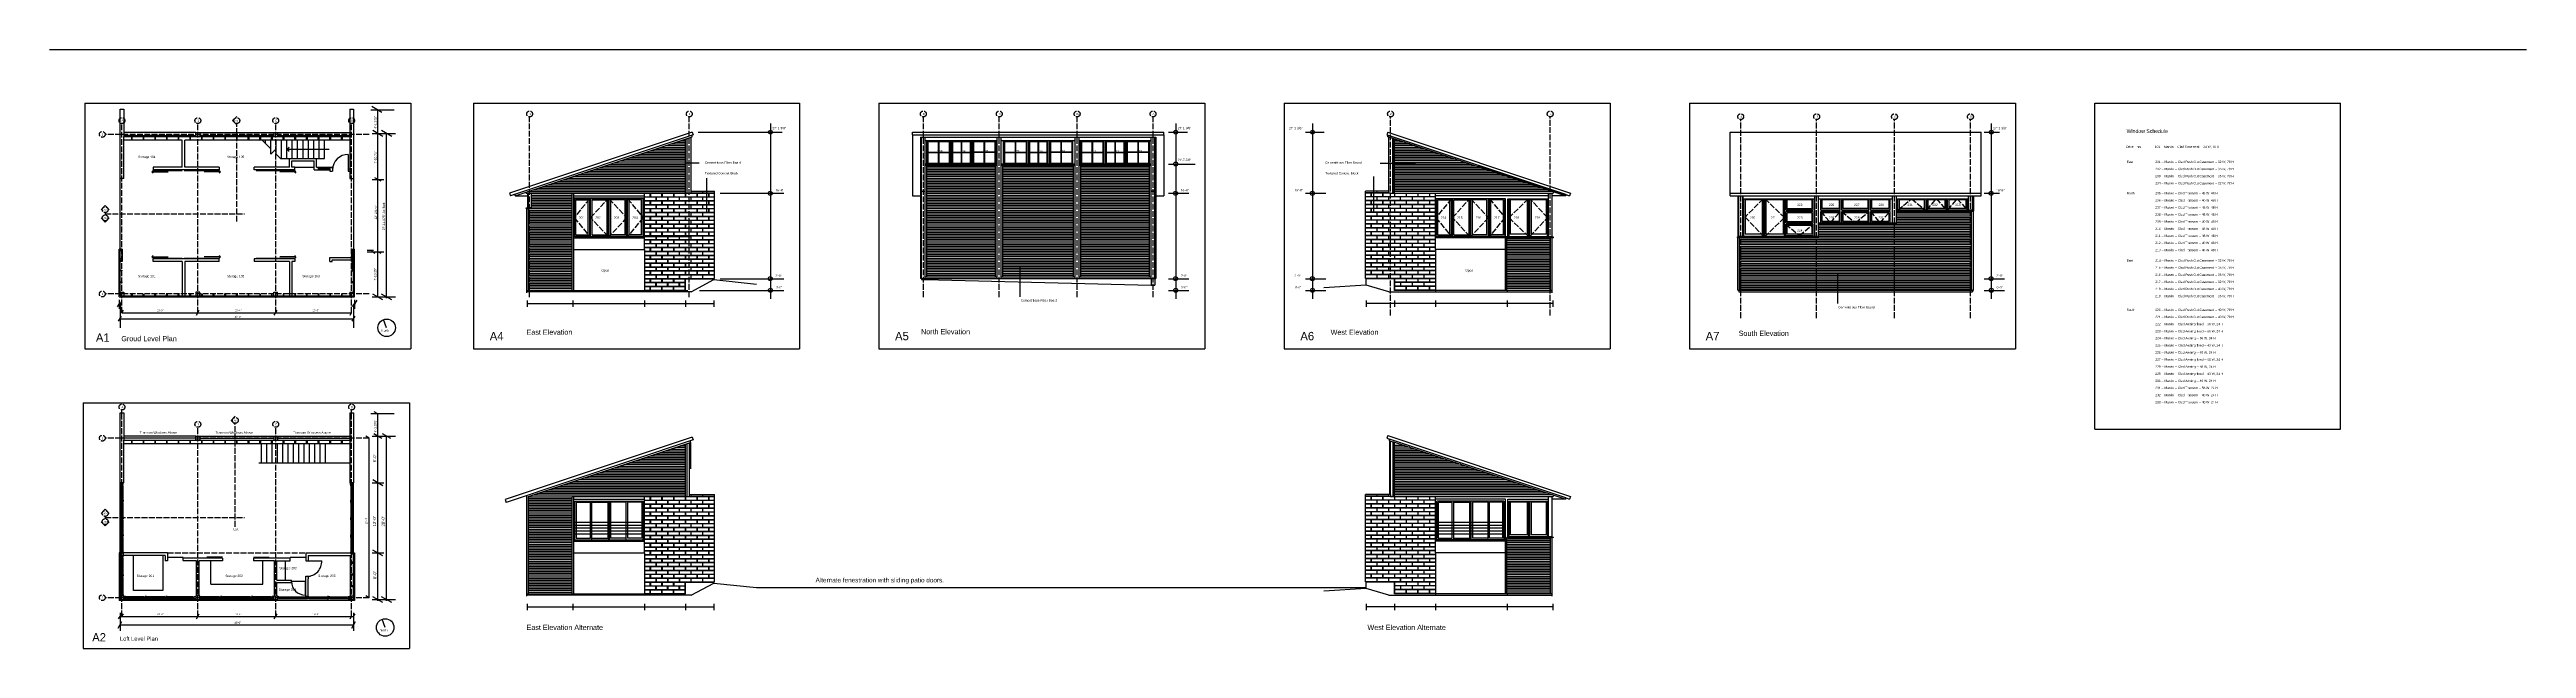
# Model space of a CAD drawing. Header units: inches. Extents: x 1267 to 6358, y -2516 to 3346.
# Drawn here: x 1267 to 6358, y 2114 to 3346 of the extents above; entities that cross this region are included whole.
import ezdxf

# ---------------------------------------------------------------- set-up
doc = ezdxf.new("R2010")
doc.units = ezdxf.units.IN
doc.header["$MEASUREMENT"] = 0
doc.linetypes.add('ACAD_ISO02W100', pattern=[15, 12, -3])
for name, color, linetype in [('blocks', 251, 'Continuous'), ('const', 7, 'Continuous'), ('e1', 7, 'Continuous'), ('e2', 251, 'Continuous'), ('glass', 172, 'Continuous'), ('glassSwing', 172, 'ACAD_ISO02W100'), ('grid', 252, 'ACAD_ISO02W100'), ('millwork', 254, 'Continuous'), ('soffit', 253, 'ACAD_ISO02W100'), ('stairs', 140, 'Continuous'), ('walls', 7, 'Continuous')]:
    doc.layers.add(name, color=color, linetype=linetype)

msp = doc.modelspace()

# ---------------------------------------------------------------- linework, layer by layer
for p, q in [((1339.8, 3235.3), (2009.9, 3235.3)), ((1339.8, 3235.3), (1339.8, 2730.3)), ((2009.9, 3235.3), (2009.9, 2730.3)), ((2138.8, 3235.3), (2138.8, 2730.3)), ((2138.8, 3235.3), (2808.9, 3235.3)), ((2808.9, 3235.3), (2808.9, 2730.3)), ((2971.7, 3235.3), (3641.8, 3235.3)), ((2971.7, 3235.3), (2971.7, 2730.3)), ((3641.8, 3235.3), (3641.8, 2730.3)), ((3804.6, 3235.3), (4474.8, 3235.3)), ((3804.6, 3235.3), (3804.6, 2730.3)), ((4474.8, 3235.3), (4474.8, 2730.3)), ((4637.6, 3235.3), (5307.7, 3235.3)), ((4637.6, 3235.3), (4637.6, 2730.3)), ((5307.7, 3235.3), (5307.7, 2730.3)), ((5470.5, 3235.3), (5975.5, 3235.3)), ((5470.5, 2565.2), (5470.5, 3235.3)), ((5975.5, 2565.2), (5975.5, 3235.3)), ((4739, 2850.9), (4739, 2847.4)), ((5219, 2847.4), (5219, 2850.9)), ((1339.8, 2730.3), (2009.9, 2730.3)), ((2138.8, 2730.3), (2808.9, 2730.3)), ((2971.7, 2730.3), (3641.8, 2730.3)), ((3804.6, 2730.3), (4474.8, 2730.3)), ((4637.6, 2730.3), (5307.7, 2730.3)), ((1336.8, 2619.1), (2006.9, 2619.1)), ((1336.8, 2619.1), (1336.8, 2114.1)), ((2006.9, 2619.1), (2006.9, 2114.1)), ((5470.5, 2565.2), (5975.5, 2565.2)), ((1336.8, 2114.1), (2006.9, 2114.1))]:
    msp.add_line(p, q)
at = {"layer": 'blocks'}
for p, q in [((2586.3, 3050.9), (2586.3, 3054.4)), ((2609.8, 3050.9), (2609.8, 3054.4)), ((2610.3, 3050.9), (2610.3, 3054.4)), ((3995.6, 3050.9), (3995.6, 3054.4)), ((3996.1, 3050.9), (3996.1, 3054.4)), ((4019.6, 3050.9), (4019.6, 3054.4)), ((2490.3, 3042.9), (2502.1, 3042.9)), ((2490.3, 3042.4), (2513.8, 3042.4)), ((2490.3, 3034.9), (2513.8, 3034.9)), ((2490.3, 3034.4), (2502.1, 3034.4)), ((2490.3, 3026.9), (2502.1, 3026.9)), ((2490.3, 3026.4), (2513.8, 3026.4)), ((2490.3, 3018.9), (2513.8, 3018.9)), ((2490.3, 3018.4), (2502.1, 3018.4)), ((2490.3, 3010.9), (2502.1, 3010.9)), ((2490.3, 3010.4), (2513.8, 3010.4)), ((2502.1, 3042.9), (2502.1, 3050.4)), ((2502.1, 3026.9), (2502.1, 3034.4)), ((2502.1, 3010.9), (2502.1, 3018.4)), ((2502.6, 3050.4), (2502.6, 3042.9)), ((2502.6, 3042.9), (2526.1, 3042.9)), ((2502.6, 3034.4), (2526.1, 3034.4)), ((2502.6, 3034.4), (2502.6, 3026.9)), ((2502.6, 3026.9), (2526.1, 3026.9)), ((2502.6, 3018.4), (2526.1, 3018.4)), ((2502.6, 3018.4), (2502.6, 3010.9)), ((2502.6, 3010.9), (2526.1, 3010.9)), ((2513.8, 3034.9), (2513.8, 3042.4)), ((2513.8, 3018.9), (2513.8, 3026.4)), ((2513.8, 3002.9), (2513.8, 3010.4)), ((2514.3, 3042.4), (2514.3, 3034.9)), ((2514.3, 3042.4), (2537.8, 3042.4)), ((2514.3, 3034.9), (2537.8, 3034.9)), ((2514.3, 3026.4), (2514.3, 3018.9)), ((2514.3, 3026.4), (2537.8, 3026.4)), ((2514.3, 3018.9), (2537.8, 3018.9)), ((2514.3, 3010.4), (2514.3, 3002.9)), ((2514.3, 3010.4), (2537.8, 3010.4)), ((2526.1, 3042.9), (2526.1, 3050.4)), ((2526.1, 3026.9), (2526.1, 3034.4)), ((2526.1, 3010.9), (2526.1, 3018.4)), ((2526.6, 3050.4), (2526.6, 3042.9)), ((2526.6, 3042.9), (2550.1, 3042.9)), ((2526.6, 3034.4), (2550.1, 3034.4)), ((2526.6, 3034.4), (2526.6, 3026.9)), ((2526.6, 3026.9), (2550.1, 3026.9)), ((2526.6, 3018.4), (2526.6, 3010.9)), ((2526.6, 3018.4), (2550.1, 3018.4)), ((2526.6, 3010.9), (2550.1, 3010.9)), ((2537.8, 3034.9), (2537.8, 3042.4)), ((2537.8, 3018.9), (2537.8, 3026.4)), ((2537.8, 3002.9), (2537.8, 3010.4)), ((2538.3, 3042.4), (2561.8, 3042.4)), ((2538.3, 3042.4), (2538.3, 3034.9)), ((2538.3, 3034.9), (2561.8, 3034.9)), ((2538.3, 3026.4), (2561.8, 3026.4)), ((2538.3, 3026.4), (2538.3, 3018.9)), ((2538.3, 3018.9), (2561.8, 3018.9)), ((2538.3, 3010.4), (2561.8, 3010.4)), ((2538.3, 3010.4), (2538.3, 3002.9)), ((2550.1, 3042.9), (2550.1, 3050.4)), ((2550.1, 3026.9), (2550.1, 3034.4)), ((2550.1, 3010.9), (2550.1, 3018.4)), ((2550.6, 3050.4), (2550.6, 3042.9)), ((2550.6, 3042.9), (2574.1, 3042.9)), ((2550.6, 3034.4), (2574.1, 3034.4)), ((2550.6, 3034.4), (2550.6, 3026.9)), ((2550.6, 3026.9), (2574.1, 3026.9)), ((2550.6, 3018.4), (2550.6, 3010.9)), ((2550.6, 3018.4), (2574.1, 3018.4)), ((2550.6, 3010.9), (2574.1, 3010.9)), ((2561.8, 3034.9), (2561.8, 3042.4)), ((2561.8, 3018.9), (2561.8, 3026.4)), ((2561.8, 3002.9), (2561.8, 3010.4)), ((2562.3, 3034.9), (2562.3, 3042.4)), ((2562.3, 3042.4), (2585.8, 3042.4)), ((2562.3, 3034.9), (2585.8, 3034.9)), ((2562.3, 3018.9), (2562.3, 3026.4)), ((2562.3, 3026.4), (2585.8, 3026.4)), ((2562.3, 3018.9), (2585.8, 3018.9)), ((2562.3, 3010.4), (2585.8, 3010.4)), ((2562.3, 3002.9), (2562.3, 3010.4)), ((2574.1, 3042.9), (2574.1, 3050.4)), ((2574.1, 3026.9), (2574.1, 3034.4)), ((2574.1, 3010.9), (2574.1, 3018.4)), ((2574.6, 3050.4), (2574.6, 3042.9)), ((2574.6, 3042.9), (2598.1, 3042.9)), ((2574.6, 3034.4), (2574.6, 3026.9)), ((2574.6, 3034.4), (2598.1, 3034.4)), ((2574.6, 3026.9), (2598.1, 3026.9)), ((2574.6, 3018.4), (2574.6, 3010.9)), ((2574.6, 3018.4), (2598.1, 3018.4)), ((2574.6, 3010.9), (2598.1, 3010.9)), ((2585.8, 3034.9), (2585.8, 3042.4)), ((2585.8, 3018.9), (2585.8, 3026.4)), ((2585.8, 3002.9), (2585.8, 3010.4)), ((2586.1, 3050.4), (2598.1, 3050.4)), ((2586.3, 3050.9), (2609.8, 3050.9)), ((2586.3, 3042.4), (2609.8, 3042.4)), ((2586.3, 3034.9), (2586.3, 3042.4)), ((2586.3, 3034.9), (2609.8, 3034.9)), ((2586.3, 3026.4), (2609.8, 3026.4)), ((2586.3, 3018.9), (2586.3, 3026.4)), ((2586.3, 3018.9), (2609.8, 3018.9)), ((2586.3, 3010.4), (2609.8, 3010.4)), ((2586.3, 3002.9), (2586.3, 3010.4)), ((2598.1, 3042.9), (2598.1, 3050.4)), ((2598.1, 3026.9), (2598.1, 3034.4)), ((2598.1, 3010.9), (2598.1, 3018.4)), ((2598.6, 3050.4), (2622.1, 3050.4)), ((2598.6, 3050.4), (2598.6, 3042.9)), ((2598.6, 3042.9), (2622.1, 3042.9)), ((2598.6, 3034.4), (2622.1, 3034.4)), ((2598.6, 3034.4), (2598.6, 3026.9)), ((2598.6, 3026.9), (2622.1, 3026.9)), ((2598.6, 3018.4), (2622.1, 3018.4)), ((2598.6, 3018.4), (2598.6, 3010.9)), ((2598.6, 3010.9), (2622.1, 3010.9)), ((2609.8, 3034.9), (2609.8, 3042.4)), ((2609.8, 3018.9), (2609.8, 3026.4)), ((2609.8, 3002.9), (2609.8, 3010.4)), ((2610.3, 3050.9), (2633.8, 3050.9)), ((2610.3, 3034.9), (2610.3, 3042.4)), ((2610.3, 3042.4), (2633.8, 3042.4)), ((2610.3, 3034.9), (2633.8, 3034.9)), ((2610.3, 3018.9), (2610.3, 3026.4)), ((2610.3, 3026.4), (2633.8, 3026.4)), ((2610.3, 3018.9), (2633.8, 3018.9)), ((2610.3, 3002.9), (2610.3, 3010.4)), ((2610.3, 3010.4), (2633.8, 3010.4)), ((2622.1, 3042.9), (2622.1, 3050.4)), ((2622.1, 3026.9), (2622.1, 3034.4)), ((2622.1, 3010.9), (2622.1, 3018.4)), ((2622.6, 3050.4), (2633.8, 3050.4)), ((2622.6, 3050.4), (2622.6, 3042.9)), ((2622.6, 3042.9), (2633.8, 3042.9)), ((2622.6, 3034.4), (2622.6, 3026.9)), ((2622.6, 3034.4), (2633.8, 3034.4)), ((2622.6, 3026.9), (2633.8, 3026.9)), ((2622.6, 3018.4), (2622.6, 3010.9)), ((2622.6, 3018.4), (2633.8, 3018.4)), ((2622.6, 3010.9), (2633.8, 3010.9)), ((3995.6, 3050.9), (3972.1, 3050.9)), ((3983.3, 3050.4), (3972.1, 3050.4)), ((3983.3, 3042.9), (3972.1, 3042.9)), ((3995.6, 3042.4), (3972.1, 3042.4)), ((3995.6, 3034.9), (3972.1, 3034.9)), ((3983.3, 3034.4), (3972.1, 3034.4)), ((3983.3, 3026.9), (3972.1, 3026.9)), ((3995.6, 3026.4), (3972.1, 3026.4)), ((3995.6, 3018.9), (3972.1, 3018.9)), ((3983.3, 3018.4), (3972.1, 3018.4)), ((3983.3, 3010.9), (3972.1, 3010.9)), ((3995.6, 3010.4), (3972.1, 3010.4)), ((3983.3, 3050.4), (3983.3, 3042.9)), ((3983.3, 3034.4), (3983.3, 3026.9)), ((3983.3, 3018.4), (3983.3, 3010.9)), ((4007.3, 3050.4), (3983.8, 3050.4)), ((3983.8, 3042.9), (3983.8, 3050.4)), ((4007.3, 3042.9), (3983.8, 3042.9)), ((4007.3, 3034.4), (3983.8, 3034.4)), ((3983.8, 3026.9), (3983.8, 3034.4)), ((4007.3, 3026.9), (3983.8, 3026.9)), ((4007.3, 3018.4), (3983.8, 3018.4)), ((3983.8, 3010.9), (3983.8, 3018.4)), ((4007.3, 3010.9), (3983.8, 3010.9)), ((3995.6, 3034.9), (3995.6, 3042.4)), ((3995.6, 3018.9), (3995.6, 3026.4)), ((3995.6, 3002.9), (3995.6, 3010.4)), ((4019.6, 3050.9), (3996.1, 3050.9)), ((4019.6, 3042.4), (3996.1, 3042.4)), ((3996.1, 3034.9), (3996.1, 3042.4)), ((4019.6, 3034.9), (3996.1, 3034.9)), ((4019.6, 3026.4), (3996.1, 3026.4)), ((3996.1, 3018.9), (3996.1, 3026.4)), ((4019.6, 3018.9), (3996.1, 3018.9)), ((4019.6, 3010.4), (3996.1, 3010.4)), ((3996.1, 3002.9), (3996.1, 3010.4)), ((4007.3, 3050.4), (4007.3, 3042.9)), ((4007.3, 3034.4), (4007.3, 3026.9)), ((4007.3, 3018.4), (4007.3, 3010.9)), ((4023.3, 3050.4), (4007.8, 3050.4)), ((4007.8, 3042.9), (4007.8, 3050.4)), ((4031.3, 3042.9), (4007.8, 3042.9)), ((4007.8, 3026.9), (4007.8, 3034.4)), ((4031.3, 3034.4), (4007.8, 3034.4)), ((4031.3, 3026.9), (4007.8, 3026.9)), ((4007.8, 3010.9), (4007.8, 3018.4)), ((4031.3, 3018.4), (4007.8, 3018.4)), ((4031.3, 3010.9), (4007.8, 3010.9)), ((4019.6, 3034.9), (4019.6, 3042.4)), ((4019.6, 3018.9), (4019.6, 3026.4)), ((4019.6, 3002.9), (4019.6, 3010.4)), ((4020.1, 3034.9), (4020.1, 3042.4)), ((4043.6, 3042.4), (4020.1, 3042.4)), ((4043.6, 3034.9), (4020.1, 3034.9)), ((4043.6, 3026.4), (4020.1, 3026.4)), ((4020.1, 3018.9), (4020.1, 3026.4)), ((4043.6, 3018.9), (4020.1, 3018.9)), ((4020.1, 3002.9), (4020.1, 3010.4)), ((4043.6, 3010.4), (4020.1, 3010.4)), ((4031.3, 3050.4), (4031.3, 3042.9)), ((4031.3, 3034.4), (4031.3, 3026.9)), ((4031.3, 3018.4), (4031.3, 3010.9)), ((4031.8, 3042.9), (4031.8, 3050.4)), ((4055.3, 3042.9), (4031.8, 3042.9)), ((4055.3, 3034.4), (4031.8, 3034.4)), ((4031.8, 3026.9), (4031.8, 3034.4)), ((4055.3, 3026.9), (4031.8, 3026.9)), ((4055.3, 3018.4), (4031.8, 3018.4)), ((4031.8, 3010.9), (4031.8, 3018.4)), ((4055.3, 3010.9), (4031.8, 3010.9)), ((4043.6, 3034.9), (4043.6, 3042.4)), ((4043.6, 3018.9), (4043.6, 3026.4)), ((4043.6, 3002.9), (4043.6, 3010.4)), ((4067.6, 3042.4), (4044.1, 3042.4)), ((4044.1, 3034.9), (4044.1, 3042.4)), ((4067.6, 3034.9), (4044.1, 3034.9)), ((4067.6, 3026.4), (4044.1, 3026.4)), ((4044.1, 3018.9), (4044.1, 3026.4)), ((4067.6, 3018.9), (4044.1, 3018.9)), ((4067.6, 3010.4), (4044.1, 3010.4)), ((4044.1, 3002.9), (4044.1, 3010.4)), ((4055.3, 3050.4), (4055.3, 3042.9)), ((4055.3, 3034.4), (4055.3, 3026.9)), ((4055.3, 3018.4), (4055.3, 3010.9)), ((4055.8, 3042.9), (4055.8, 3050.4)), ((4079.3, 3042.9), (4055.8, 3042.9)), ((4055.8, 3026.9), (4055.8, 3034.4)), ((4079.3, 3034.4), (4055.8, 3034.4)), ((4079.3, 3026.9), (4055.8, 3026.9)), ((4055.8, 3010.9), (4055.8, 3018.4)), ((4079.3, 3018.4), (4055.8, 3018.4)), ((4079.3, 3010.9), (4055.8, 3010.9)), ((4067.6, 3042.4), (4067.6, 3034.9)), ((4067.6, 3026.4), (4067.6, 3018.9)), ((4067.6, 3010.4), (4067.6, 3002.9)), ((4091.6, 3042.4), (4068.1, 3042.4)), ((4068.1, 3034.9), (4068.1, 3042.4)), ((4091.6, 3034.9), (4068.1, 3034.9)), ((4091.6, 3026.4), (4068.1, 3026.4)), ((4068.1, 3018.9), (4068.1, 3026.4)), ((4091.6, 3018.9), (4068.1, 3018.9)), ((4091.6, 3010.4), (4068.1, 3010.4)), ((4068.1, 3002.9), (4068.1, 3010.4)), ((4079.3, 3050.4), (4079.3, 3042.9)), ((4079.3, 3034.4), (4079.3, 3026.9)), ((4079.3, 3018.4), (4079.3, 3010.9)), ((4079.8, 3042.9), (4079.8, 3050.4)), ((4103.3, 3042.9), (4079.8, 3042.9)), ((4103.3, 3034.4), (4079.8, 3034.4)), ((4079.8, 3026.9), (4079.8, 3034.4)), ((4103.3, 3026.9), (4079.8, 3026.9)), ((4103.3, 3018.4), (4079.8, 3018.4)), ((4079.8, 3010.9), (4079.8, 3018.4)), ((4103.3, 3010.9), (4079.8, 3010.9)), ((4091.6, 3042.4), (4091.6, 3034.9)), ((4091.6, 3026.4), (4091.6, 3018.9)), ((4091.6, 3010.4), (4091.6, 3002.9)), ((4115.6, 3042.4), (4092.1, 3042.4)), ((4092.1, 3034.9), (4092.1, 3042.4)), ((4115.6, 3034.9), (4092.1, 3034.9)), ((4115.6, 3026.4), (4092.1, 3026.4)), ((4092.1, 3018.9), (4092.1, 3026.4)), ((4115.6, 3018.9), (4092.1, 3018.9)), ((4115.6, 3010.4), (4092.1, 3010.4)), ((4092.1, 3002.9), (4092.1, 3010.4)), ((4103.3, 3050.4), (4103.3, 3042.9)), ((4103.3, 3034.4), (4103.3, 3026.9)), ((4103.3, 3018.4), (4103.3, 3010.9)), ((4103.8, 3042.9), (4103.8, 3050.4)), ((4115.6, 3042.9), (4103.8, 3042.9)), ((4103.8, 3026.9), (4103.8, 3034.4)), ((4115.6, 3034.4), (4103.8, 3034.4)), ((4115.6, 3026.9), (4103.8, 3026.9)), ((4103.8, 3010.9), (4103.8, 3018.4)), ((4115.6, 3018.4), (4103.8, 3018.4)), ((4115.6, 3010.9), (4103.8, 3010.9)), ((2490.3, 3002.9), (2513.8, 3002.9)), ((2490.3, 3002.4), (2502.1, 3002.4)), ((2490.3, 2994.9), (2502.1, 2994.9)), ((2490.3, 2994.4), (2513.8, 2994.4)), ((2490.3, 2986.9), (2513.8, 2986.9)), ((2490.3, 2986.4), (2502.1, 2986.4)), ((2490.3, 2978.9), (2502.1, 2978.9)), ((2490.3, 2978.4), (2513.8, 2978.4)), ((2490.3, 2970.9), (2513.8, 2970.9)), ((2490.3, 2970.4), (2502.1, 2970.4)), ((2490.3, 2962.9), (2502.1, 2962.9)), ((2490.3, 2962.4), (2513.8, 2962.4)), ((2490.3, 2954.9), (2513.8, 2954.9)), ((2490.3, 2954.4), (2502.1, 2954.4)), ((2502.1, 2994.9), (2502.1, 3002.4)), ((2502.1, 2978.9), (2502.1, 2986.4)), ((2502.1, 2962.9), (2502.1, 2970.4)), ((2502.1, 2946.9), (2502.1, 2954.4)), ((2502.6, 3002.4), (2526.1, 3002.4)), ((2502.6, 3002.4), (2502.6, 2994.9)), ((2502.6, 2994.9), (2526.1, 2994.9)), ((2502.6, 2986.4), (2526.1, 2986.4)), ((2502.6, 2986.4), (2502.6, 2978.9)), ((2502.6, 2978.9), (2526.1, 2978.9)), ((2502.6, 2970.4), (2526.1, 2970.4)), ((2502.6, 2970.4), (2502.6, 2962.9)), ((2502.6, 2962.9), (2526.1, 2962.9)), ((2502.6, 2954.4), (2526.1, 2954.4)), ((2502.6, 2954.4), (2502.6, 2946.9)), ((2513.8, 2986.9), (2513.8, 2994.4)), ((2513.8, 2970.9), (2513.8, 2978.4)), ((2513.8, 2954.9), (2513.8, 2962.4)), ((2514.3, 3002.9), (2537.8, 3002.9)), ((2514.3, 2994.4), (2514.3, 2986.9)), ((2514.3, 2994.4), (2537.8, 2994.4)), ((2514.3, 2986.9), (2537.8, 2986.9)), ((2514.3, 2978.4), (2537.8, 2978.4)), ((2514.3, 2978.4), (2514.3, 2970.9)), ((2514.3, 2970.9), (2537.8, 2970.9)), ((2514.3, 2962.4), (2514.3, 2954.9)), ((2514.3, 2962.4), (2537.8, 2962.4)), ((2514.3, 2954.9), (2537.8, 2954.9)), ((2526.1, 2994.9), (2526.1, 3002.4)), ((2526.1, 2978.9), (2526.1, 2986.4)), ((2526.1, 2962.9), (2526.1, 2970.4)), ((2526.1, 2946.9), (2526.1, 2954.4)), ((2526.6, 3002.4), (2526.6, 2994.9)), ((2526.6, 3002.4), (2550.1, 3002.4)), ((2526.6, 2994.9), (2550.1, 2994.9)), ((2526.6, 2986.4), (2550.1, 2986.4)), ((2526.6, 2986.4), (2526.6, 2978.9)), ((2526.6, 2978.9), (2550.1, 2978.9)), ((2526.6, 2970.4), (2526.6, 2962.9)), ((2526.6, 2970.4), (2550.1, 2970.4)), ((2526.6, 2962.9), (2550.1, 2962.9)), ((2526.6, 2954.4), (2526.6, 2946.9)), ((2526.6, 2954.4), (2550.1, 2954.4)), ((2537.8, 2986.9), (2537.8, 2994.4)), ((2537.8, 2970.9), (2537.8, 2978.4)), ((2537.8, 2954.9), (2537.8, 2962.4)), ((2538.3, 3002.9), (2561.8, 3002.9)), ((2538.3, 2994.4), (2561.8, 2994.4)), ((2538.3, 2994.4), (2538.3, 2986.9)), ((2538.3, 2986.9), (2561.8, 2986.9)), ((2538.3, 2978.4), (2561.8, 2978.4)), ((2538.3, 2978.4), (2538.3, 2970.9)), ((2538.3, 2970.9), (2561.8, 2970.9)), ((2538.3, 2962.4), (2561.8, 2962.4)), ((2538.3, 2962.4), (2538.3, 2954.9)), ((2538.3, 2954.9), (2561.8, 2954.9)), ((2550.1, 2994.9), (2550.1, 3002.4)), ((2550.1, 2978.9), (2550.1, 2986.4)), ((2550.1, 2962.9), (2550.1, 2970.4)), ((2550.1, 2946.9), (2550.1, 2954.4)), ((2550.6, 3002.4), (2574.1, 3002.4)), ((2550.6, 3002.4), (2550.6, 2994.9)), ((2550.6, 2994.9), (2574.1, 2994.9)), ((2550.6, 2986.4), (2574.1, 2986.4)), ((2550.6, 2986.4), (2550.6, 2978.9)), ((2550.6, 2978.9), (2574.1, 2978.9)), ((2550.6, 2970.4), (2574.1, 2970.4)), ((2550.6, 2970.4), (2550.6, 2962.9)), ((2550.6, 2962.9), (2574.1, 2962.9)), ((2550.6, 2954.4), (2574.1, 2954.4)), ((2550.6, 2954.4), (2550.6, 2946.9)), ((2561.8, 2986.9), (2561.8, 2994.4)), ((2561.8, 2970.9), (2561.8, 2978.4)), ((2561.8, 2954.9), (2561.8, 2962.4)), ((2562.3, 3002.9), (2585.8, 3002.9)), ((2562.3, 2986.9), (2562.3, 2994.4)), ((2562.3, 2994.4), (2585.8, 2994.4)), ((2562.3, 2986.9), (2585.8, 2986.9)), ((2562.3, 2978.4), (2585.8, 2978.4)), ((2562.3, 2970.9), (2562.3, 2978.4)), ((2562.3, 2970.9), (2585.8, 2970.9)), ((2562.3, 2954.9), (2562.3, 2962.4)), ((2562.3, 2962.4), (2585.8, 2962.4)), ((2562.3, 2954.9), (2585.8, 2954.9)), ((2574.1, 2994.9), (2574.1, 3002.4)), ((2574.1, 2978.9), (2574.1, 2986.4)), ((2574.1, 2962.9), (2574.1, 2970.4)), ((2574.1, 2946.9), (2574.1, 2954.4)), ((2574.6, 3002.4), (2574.6, 2994.9)), ((2574.6, 3002.4), (2598.1, 3002.4)), ((2574.6, 2994.9), (2598.1, 2994.9)), ((2574.6, 2986.4), (2574.6, 2978.9)), ((2574.6, 2986.4), (2598.1, 2986.4)), ((2574.6, 2978.9), (2598.1, 2978.9)), ((2574.6, 2970.4), (2574.6, 2962.9)), ((2574.6, 2970.4), (2598.1, 2970.4)), ((2574.6, 2962.9), (2598.1, 2962.9)), ((2574.6, 2954.4), (2574.6, 2946.9)), ((2574.6, 2954.4), (2598.1, 2954.4)), ((2585.8, 2986.9), (2585.8, 2994.4)), ((2585.8, 2970.9), (2585.8, 2978.4)), ((2585.8, 2954.9), (2585.8, 2962.4)), ((2586.3, 3002.9), (2609.8, 3002.9)), ((2586.3, 2994.4), (2609.8, 2994.4)), ((2586.3, 2986.9), (2586.3, 2994.4)), ((2586.3, 2986.9), (2609.8, 2986.9)), ((2586.3, 2978.4), (2609.8, 2978.4)), ((2586.3, 2970.9), (2586.3, 2978.4)), ((2586.3, 2970.9), (2609.8, 2970.9)), ((2586.3, 2962.4), (2609.8, 2962.4)), ((2586.3, 2954.9), (2586.3, 2962.4)), ((2586.3, 2954.9), (2609.8, 2954.9)), ((2598.1, 2994.9), (2598.1, 3002.4)), ((2598.1, 2978.9), (2598.1, 2986.4)), ((2598.1, 2962.9), (2598.1, 2970.4)), ((2598.1, 2946.9), (2598.1, 2954.4)), ((2598.6, 3002.4), (2622.1, 3002.4)), ((2598.6, 3002.4), (2598.6, 2994.9)), ((2598.6, 2994.9), (2622.1, 2994.9)), ((2598.6, 2986.4), (2622.1, 2986.4)), ((2598.6, 2986.4), (2598.6, 2978.9)), ((2598.6, 2978.9), (2622.1, 2978.9)), ((2598.6, 2970.4), (2622.1, 2970.4)), ((2598.6, 2970.4), (2598.6, 2962.9)), ((2598.6, 2962.9), (2622.1, 2962.9)), ((2598.6, 2954.4), (2622.1, 2954.4)), ((2598.6, 2954.4), (2598.6, 2946.9)), ((2609.8, 2986.9), (2609.8, 2994.4)), ((2609.8, 2970.9), (2609.8, 2978.4)), ((2609.8, 2954.9), (2609.8, 2962.4)), ((2610.3, 3002.9), (2633.8, 3002.9)), ((2610.3, 2986.9), (2610.3, 2994.4)), ((2610.3, 2994.4), (2633.8, 2994.4)), ((2610.3, 2986.9), (2633.8, 2986.9)), ((2610.3, 2970.9), (2610.3, 2978.4)), ((2610.3, 2978.4), (2633.8, 2978.4)), ((2610.3, 2970.9), (2633.8, 2970.9)), ((2610.3, 2954.9), (2610.3, 2962.4)), ((2610.3, 2962.4), (2633.8, 2962.4)), ((2610.3, 2954.9), (2633.8, 2954.9)), ((2622.1, 2994.9), (2622.1, 3002.4)), ((2622.1, 2978.9), (2622.1, 2986.4)), ((2622.1, 2962.9), (2622.1, 2970.4)), ((2622.1, 2946.9), (2622.1, 2954.4)), ((2622.6, 3002.4), (2622.6, 2994.9)), ((2622.6, 3002.4), (2633.8, 3002.4)), ((2622.6, 2994.9), (2633.8, 2994.9)), ((2622.6, 2986.4), (2622.6, 2978.9)), ((2622.6, 2986.4), (2633.8, 2986.4)), ((2622.6, 2978.9), (2633.8, 2978.9)), ((2622.6, 2970.4), (2622.6, 2962.9)), ((2622.6, 2970.4), (2633.8, 2970.4)), ((2622.6, 2962.9), (2633.8, 2962.9)), ((2622.6, 2954.4), (2622.6, 2946.9)), ((2622.6, 2954.4), (2633.8, 2954.4)), ((3995.6, 3002.9), (3972.1, 3002.9)), ((3983.3, 3002.4), (3972.1, 3002.4)), ((3983.3, 2994.9), (3972.1, 2994.9)), ((3995.6, 2994.4), (3972.1, 2994.4)), ((3995.6, 2986.9), (3972.1, 2986.9)), ((3983.3, 2986.4), (3972.1, 2986.4)), ((3983.3, 2978.9), (3972.1, 2978.9)), ((3995.6, 2978.4), (3972.1, 2978.4)), ((3995.6, 2970.9), (3972.1, 2970.9)), ((3983.3, 2970.4), (3972.1, 2970.4)), ((3983.3, 2962.9), (3972.1, 2962.9)), ((3995.6, 2962.4), (3972.1, 2962.4)), ((3995.6, 2954.9), (3972.1, 2954.9)), ((3983.3, 2954.4), (3972.1, 2954.4)), ((3983.3, 3002.4), (3983.3, 2994.9)), ((3983.3, 2986.4), (3983.3, 2978.9)), ((3983.3, 2970.4), (3983.3, 2962.9)), ((3983.3, 2954.4), (3983.3, 2946.9)), ((4007.3, 3002.4), (3983.8, 3002.4)), ((3983.8, 2994.9), (3983.8, 3002.4)), ((4007.3, 2994.9), (3983.8, 2994.9)), ((4007.3, 2986.4), (3983.8, 2986.4)), ((3983.8, 2978.9), (3983.8, 2986.4)), ((4007.3, 2978.9), (3983.8, 2978.9)), ((4007.3, 2970.4), (3983.8, 2970.4)), ((3983.8, 2962.9), (3983.8, 2970.4)), ((4007.3, 2962.9), (3983.8, 2962.9)), ((4007.3, 2954.4), (3983.8, 2954.4)), ((3983.8, 2946.9), (3983.8, 2954.4)), ((3995.6, 2986.9), (3995.6, 2994.4)), ((3995.6, 2970.9), (3995.6, 2978.4)), ((3995.6, 2954.9), (3995.6, 2962.4)), ((4019.6, 3002.9), (3996.1, 3002.9)), ((4019.6, 2994.4), (3996.1, 2994.4)), ((3996.1, 2986.9), (3996.1, 2994.4)), ((4019.6, 2986.9), (3996.1, 2986.9)), ((3996.1, 2970.9), (3996.1, 2978.4)), ((4019.6, 2978.4), (3996.1, 2978.4)), ((4019.6, 2970.9), (3996.1, 2970.9)), ((4019.6, 2962.4), (3996.1, 2962.4)), ((3996.1, 2954.9), (3996.1, 2962.4)), ((4019.6, 2954.9), (3996.1, 2954.9)), ((4007.3, 3002.4), (4007.3, 2994.9)), ((4007.3, 2986.4), (4007.3, 2978.9)), ((4007.3, 2970.4), (4007.3, 2962.9)), ((4007.3, 2954.4), (4007.3, 2946.9)), ((4007.8, 2994.9), (4007.8, 3002.4)), ((4031.3, 3002.4), (4007.8, 3002.4)), ((4031.3, 2994.9), (4007.8, 2994.9)), ((4007.8, 2978.9), (4007.8, 2986.4)), ((4031.3, 2986.4), (4007.8, 2986.4)), ((4031.3, 2978.9), (4007.8, 2978.9)), ((4007.8, 2962.9), (4007.8, 2970.4)), ((4031.3, 2970.4), (4007.8, 2970.4)), ((4031.3, 2962.9), (4007.8, 2962.9)), ((4031.3, 2954.4), (4007.8, 2954.4)), ((4007.8, 2946.9), (4007.8, 2954.4)), ((4019.6, 2986.9), (4019.6, 2994.4)), ((4019.6, 2970.9), (4019.6, 2978.4)), ((4019.6, 2954.9), (4019.6, 2962.4)), ((4043.6, 3002.9), (4020.1, 3002.9)), ((4020.1, 2986.9), (4020.1, 2994.4)), ((4043.6, 2994.4), (4020.1, 2994.4)), ((4043.6, 2986.9), (4020.1, 2986.9)), ((4020.1, 2970.9), (4020.1, 2978.4)), ((4043.6, 2978.4), (4020.1, 2978.4)), ((4043.6, 2970.9), (4020.1, 2970.9)), ((4020.1, 2954.9), (4020.1, 2962.4)), ((4043.6, 2962.4), (4020.1, 2962.4)), ((4043.6, 2954.9), (4020.1, 2954.9)), ((4031.3, 3002.4), (4031.3, 2994.9)), ((4031.3, 2986.4), (4031.3, 2978.9)), ((4031.3, 2970.4), (4031.3, 2962.9)), ((4031.3, 2954.4), (4031.3, 2946.9)), ((4055.3, 3002.4), (4031.8, 3002.4)), ((4031.8, 2994.9), (4031.8, 3002.4)), ((4055.3, 2994.9), (4031.8, 2994.9)), ((4055.3, 2986.4), (4031.8, 2986.4)), ((4031.8, 2978.9), (4031.8, 2986.4)), ((4055.3, 2978.9), (4031.8, 2978.9)), ((4055.3, 2970.4), (4031.8, 2970.4)), ((4031.8, 2962.9), (4031.8, 2970.4)), ((4055.3, 2962.9), (4031.8, 2962.9)), ((4055.3, 2954.4), (4031.8, 2954.4)), ((4031.8, 2946.9), (4031.8, 2954.4)), ((4043.6, 2986.9), (4043.6, 2994.4)), ((4043.6, 2970.9), (4043.6, 2978.4)), ((4043.6, 2954.9), (4043.6, 2962.4)), ((4067.6, 3002.9), (4044.1, 3002.9)), ((4067.6, 2994.4), (4044.1, 2994.4)), ((4044.1, 2986.9), (4044.1, 2994.4)), ((4067.6, 2986.9), (4044.1, 2986.9)), ((4044.1, 2970.9), (4044.1, 2978.4)), ((4067.6, 2978.4), (4044.1, 2978.4)), ((4067.6, 2970.9), (4044.1, 2970.9)), ((4067.6, 2962.4), (4044.1, 2962.4)), ((4044.1, 2954.9), (4044.1, 2962.4)), ((4067.6, 2954.9), (4044.1, 2954.9)), ((4055.3, 3002.4), (4055.3, 2994.9)), ((4055.3, 2986.4), (4055.3, 2978.9)), ((4055.3, 2970.4), (4055.3, 2962.9)), ((4055.3, 2954.4), (4055.3, 2946.9)), ((4055.8, 2994.9), (4055.8, 3002.4)), ((4079.3, 3002.4), (4055.8, 3002.4)), ((4079.3, 2994.9), (4055.8, 2994.9)), ((4055.8, 2978.9), (4055.8, 2986.4)), ((4079.3, 2986.4), (4055.8, 2986.4)), ((4079.3, 2978.9), (4055.8, 2978.9)), ((4055.8, 2962.9), (4055.8, 2970.4)), ((4079.3, 2970.4), (4055.8, 2970.4)), ((4079.3, 2962.9), (4055.8, 2962.9)), ((4079.3, 2954.4), (4055.8, 2954.4)), ((4055.8, 2946.9), (4055.8, 2954.4)), ((4067.6, 2994.4), (4067.6, 2986.9)), ((4067.6, 2978.4), (4067.6, 2970.9)), ((4067.6, 2962.4), (4067.6, 2954.9)), ((4091.6, 3002.9), (4068.1, 3002.9)), ((4091.6, 2994.4), (4068.1, 2994.4)), ((4068.1, 2986.9), (4068.1, 2994.4)), ((4091.6, 2986.9), (4068.1, 2986.9)), ((4068.1, 2970.9), (4068.1, 2978.4)), ((4091.6, 2978.4), (4068.1, 2978.4)), ((4091.6, 2970.9), (4068.1, 2970.9)), ((4091.6, 2962.4), (4068.1, 2962.4)), ((4068.1, 2954.9), (4068.1, 2962.4)), ((4091.6, 2954.9), (4068.1, 2954.9)), ((4079.3, 3002.4), (4079.3, 2994.9)), ((4079.3, 2986.4), (4079.3, 2978.9)), ((4079.3, 2970.4), (4079.3, 2962.9)), ((4079.3, 2954.4), (4079.3, 2946.9)), ((4103.3, 3002.4), (4079.8, 3002.4)), ((4079.8, 2994.9), (4079.8, 3002.4)), ((4103.3, 2994.9), (4079.8, 2994.9)), ((4103.3, 2986.4), (4079.8, 2986.4)), ((4079.8, 2978.9), (4079.8, 2986.4)), ((4103.3, 2978.9), (4079.8, 2978.9)), ((4103.3, 2970.4), (4079.8, 2970.4)), ((4079.8, 2962.9), (4079.8, 2970.4)), ((4103.3, 2962.9), (4079.8, 2962.9)), ((4103.3, 2954.4), (4079.8, 2954.4)), ((4079.8, 2946.9), (4079.8, 2954.4)), ((4091.6, 2994.4), (4091.6, 2986.9)), ((4091.6, 2978.4), (4091.6, 2970.9)), ((4091.6, 2962.4), (4091.6, 2954.9)), ((4115.6, 3002.9), (4092.1, 3002.9)), ((4115.6, 2994.4), (4092.1, 2994.4)), ((4092.1, 2986.9), (4092.1, 2994.4)), ((4115.6, 2986.9), (4092.1, 2986.9)), ((4092.1, 2970.9), (4092.1, 2978.4)), ((4115.6, 2978.4), (4092.1, 2978.4)), ((4115.6, 2970.9), (4092.1, 2970.9)), ((4115.6, 2962.4), (4092.1, 2962.4)), ((4092.1, 2954.9), (4092.1, 2962.4)), ((4115.6, 2954.9), (4092.1, 2954.9)), ((4103.3, 3002.4), (4103.3, 2994.9)), ((4103.3, 2986.4), (4103.3, 2978.9)), ((4103.3, 2970.4), (4103.3, 2962.9)), ((4103.3, 2954.4), (4103.3, 2946.9)), ((4103.8, 2994.9), (4103.8, 3002.4)), ((4115.6, 3002.4), (4103.8, 3002.4)), ((4115.6, 2994.9), (4103.8, 2994.9)), ((4103.8, 2978.9), (4103.8, 2986.4)), ((4115.6, 2986.4), (4103.8, 2986.4)), ((4115.6, 2978.9), (4103.8, 2978.9)), ((4103.8, 2962.9), (4103.8, 2970.4)), ((4115.6, 2970.4), (4103.8, 2970.4)), ((4115.6, 2962.9), (4103.8, 2962.9)), ((4115.6, 2954.4), (4103.8, 2954.4)), ((4103.8, 2946.9), (4103.8, 2954.4)), ((2490.3, 2946.9), (2502.1, 2946.9)), ((2490.3, 2946.4), (2513.8, 2946.4)), ((2490.3, 2938.9), (2513.8, 2938.9)), ((2490.3, 2938.4), (2502.1, 2938.4)), ((2490.3, 2930.9), (2502.1, 2930.9)), ((2490.3, 2930.4), (2513.8, 2930.4)), ((2490.3, 2922.9), (2513.8, 2922.9)), ((2490.3, 2922.4), (2502.1, 2922.4)), ((2490.3, 2914.9), (2502.1, 2914.9)), ((2490.3, 2914.4), (2513.8, 2914.4)), ((2490.3, 2906.9), (2513.8, 2906.9)), ((2490.3, 2906.4), (2502.1, 2906.4)), ((2502.1, 2930.9), (2502.1, 2938.4)), ((2502.1, 2914.9), (2502.1, 2922.4)), ((2502.1, 2898.9), (2502.1, 2906.4)), ((2502.6, 2946.9), (2526.1, 2946.9)), ((2502.6, 2938.4), (2526.1, 2938.4)), ((2502.6, 2938.4), (2502.6, 2930.9)), ((2502.6, 2930.9), (2526.1, 2930.9)), ((2502.6, 2922.4), (2526.1, 2922.4)), ((2502.6, 2922.4), (2502.6, 2914.9)), ((2502.6, 2914.9), (2526.1, 2914.9)), ((2502.6, 2906.4), (2526.1, 2906.4)), ((2502.6, 2906.4), (2502.6, 2898.9)), ((2513.8, 2938.9), (2513.8, 2946.4)), ((2513.8, 2922.9), (2513.8, 2930.4)), ((2513.8, 2906.9), (2513.8, 2914.4)), ((2514.3, 2946.4), (2514.3, 2938.9)), ((2514.3, 2946.4), (2537.8, 2946.4)), ((2514.3, 2938.9), (2537.8, 2938.9)), ((2514.3, 2930.4), (2514.3, 2922.9)), ((2514.3, 2930.4), (2537.8, 2930.4)), ((2514.3, 2922.9), (2537.8, 2922.9)), ((2514.3, 2914.4), (2514.3, 2906.9)), ((2514.3, 2914.4), (2537.8, 2914.4)), ((2514.3, 2906.9), (2537.8, 2906.9)), ((2526.1, 2930.9), (2526.1, 2938.4)), ((2526.1, 2914.9), (2526.1, 2922.4)), ((2526.1, 2898.9), (2526.1, 2906.4)), ((2526.6, 2946.9), (2550.1, 2946.9)), ((2526.6, 2938.4), (2526.6, 2930.9)), ((2526.6, 2938.4), (2550.1, 2938.4)), ((2526.6, 2930.9), (2550.1, 2930.9)), ((2526.6, 2922.4), (2526.6, 2914.9)), ((2526.6, 2922.4), (2550.1, 2922.4)), ((2526.6, 2914.9), (2550.1, 2914.9)), ((2526.6, 2906.4), (2526.6, 2898.9)), ((2526.6, 2906.4), (2550.1, 2906.4)), ((2537.8, 2938.9), (2537.8, 2946.4)), ((2537.8, 2922.9), (2537.8, 2930.4)), ((2537.8, 2906.9), (2537.8, 2914.4)), ((2538.3, 2946.4), (2538.3, 2938.9)), ((2538.3, 2946.4), (2561.8, 2946.4)), ((2538.3, 2938.9), (2561.8, 2938.9)), ((2538.3, 2930.4), (2561.8, 2930.4)), ((2538.3, 2930.4), (2538.3, 2922.9)), ((2538.3, 2922.9), (2561.8, 2922.9)), ((2538.3, 2914.4), (2561.8, 2914.4)), ((2538.3, 2914.4), (2538.3, 2906.9)), ((2538.3, 2906.9), (2561.8, 2906.9)), ((2550.1, 2930.9), (2550.1, 2938.4)), ((2550.1, 2914.9), (2550.1, 2922.4)), ((2550.1, 2898.9), (2550.1, 2906.4)), ((2550.6, 2946.9), (2574.1, 2946.9)), ((2550.6, 2938.4), (2574.1, 2938.4)), ((2550.6, 2938.4), (2550.6, 2930.9)), ((2550.6, 2930.9), (2574.1, 2930.9)), ((2550.6, 2922.4), (2574.1, 2922.4)), ((2550.6, 2922.4), (2550.6, 2914.9)), ((2550.6, 2914.9), (2574.1, 2914.9)), ((2550.6, 2906.4), (2574.1, 2906.4)), ((2550.6, 2906.4), (2550.6, 2898.9)), ((2561.8, 2938.9), (2561.8, 2946.4)), ((2561.8, 2922.9), (2561.8, 2930.4)), ((2561.8, 2906.9), (2561.8, 2914.4)), ((2562.3, 2938.9), (2562.3, 2946.4)), ((2562.3, 2946.4), (2585.8, 2946.4)), ((2562.3, 2938.9), (2585.8, 2938.9)), ((2562.3, 2922.9), (2562.3, 2930.4)), ((2562.3, 2930.4), (2585.8, 2930.4)), ((2562.3, 2922.9), (2585.8, 2922.9)), ((2562.3, 2906.9), (2562.3, 2914.4)), ((2562.3, 2914.4), (2585.8, 2914.4)), ((2562.3, 2906.9), (2585.8, 2906.9)), ((2574.1, 2930.9), (2574.1, 2938.4)), ((2574.1, 2914.9), (2574.1, 2922.4)), ((2574.1, 2898.9), (2574.1, 2906.4)), ((2574.6, 2946.9), (2598.1, 2946.9)), ((2574.6, 2938.4), (2574.6, 2930.9)), ((2574.6, 2938.4), (2598.1, 2938.4)), ((2574.6, 2930.9), (2598.1, 2930.9)), ((2574.6, 2922.4), (2574.6, 2914.9)), ((2574.6, 2922.4), (2598.1, 2922.4)), ((2574.6, 2914.9), (2598.1, 2914.9)), ((2574.6, 2906.4), (2574.6, 2898.9)), ((2574.6, 2906.4), (2598.1, 2906.4)), ((2585.8, 2938.9), (2585.8, 2946.4)), ((2585.8, 2922.9), (2585.8, 2930.4)), ((2585.8, 2906.9), (2585.8, 2914.4)), ((2586.3, 2946.4), (2609.8, 2946.4)), ((2586.3, 2938.9), (2586.3, 2946.4)), ((2586.3, 2938.9), (2609.8, 2938.9)), ((2586.3, 2930.4), (2609.8, 2930.4)), ((2586.3, 2922.9), (2586.3, 2930.4)), ((2586.3, 2922.9), (2609.8, 2922.9)), ((2586.3, 2914.4), (2609.8, 2914.4)), ((2586.3, 2906.9), (2586.3, 2914.4)), ((2586.3, 2906.9), (2609.8, 2906.9)), ((2598.1, 2930.9), (2598.1, 2938.4)), ((2598.1, 2914.9), (2598.1, 2922.4)), ((2598.1, 2898.9), (2598.1, 2906.4)), ((2598.6, 2946.9), (2622.1, 2946.9)), ((2598.6, 2938.4), (2622.1, 2938.4)), ((2598.6, 2938.4), (2598.6, 2930.9)), ((2598.6, 2930.9), (2622.1, 2930.9)), ((2598.6, 2922.4), (2622.1, 2922.4)), ((2598.6, 2922.4), (2598.6, 2914.9)), ((2598.6, 2914.9), (2622.1, 2914.9)), ((2598.6, 2906.4), (2622.1, 2906.4)), ((2598.6, 2906.4), (2598.6, 2898.9)), ((2609.8, 2938.9), (2609.8, 2946.4)), ((2609.8, 2922.9), (2609.8, 2930.4)), ((2609.8, 2906.9), (2609.8, 2914.4)), ((2610.3, 2938.9), (2610.3, 2946.4)), ((2610.3, 2946.4), (2633.8, 2946.4)), ((2610.3, 2938.9), (2633.8, 2938.9)), ((2610.3, 2922.9), (2610.3, 2930.4)), ((2610.3, 2930.4), (2633.8, 2930.4)), ((2610.3, 2922.9), (2633.8, 2922.9)), ((2610.3, 2906.9), (2610.3, 2914.4)), ((2610.3, 2914.4), (2633.8, 2914.4)), ((2610.3, 2906.9), (2633.8, 2906.9)), ((2622.1, 2930.9), (2622.1, 2938.4)), ((2622.1, 2914.9), (2622.1, 2922.4)), ((2622.1, 2898.9), (2622.1, 2906.4)), ((2622.6, 2946.9), (2633.8, 2946.9)), ((2622.6, 2938.4), (2622.6, 2930.9)), ((2622.6, 2938.4), (2633.8, 2938.4)), ((2622.6, 2930.9), (2633.8, 2930.9)), ((2622.6, 2922.4), (2622.6, 2914.9)), ((2622.6, 2922.4), (2633.8, 2922.4)), ((2622.6, 2914.9), (2633.8, 2914.9)), ((2622.6, 2906.4), (2622.6, 2898.9)), ((2622.6, 2906.4), (2633.8, 2906.4)), ((3983.3, 2946.9), (3972.1, 2946.9)), ((3995.6, 2946.4), (3972.1, 2946.4)), ((3995.6, 2938.9), (3972.1, 2938.9)), ((3983.3, 2938.4), (3972.1, 2938.4)), ((3983.3, 2930.9), (3972.1, 2930.9)), ((3995.6, 2930.4), (3972.1, 2930.4)), ((3995.6, 2922.9), (3972.1, 2922.9)), ((3983.3, 2922.4), (3972.1, 2922.4)), ((3983.3, 2914.9), (3972.1, 2914.9)), ((3995.6, 2914.4), (3972.1, 2914.4)), ((3995.6, 2906.9), (3972.1, 2906.9)), ((3983.3, 2906.4), (3972.1, 2906.4)), ((3983.3, 2938.4), (3983.3, 2930.9)), ((3983.3, 2922.4), (3983.3, 2914.9)), ((3983.3, 2906.4), (3983.3, 2898.9)), ((4007.3, 2946.9), (3983.8, 2946.9)), ((4007.3, 2938.4), (3983.8, 2938.4)), ((3983.8, 2930.9), (3983.8, 2938.4)), ((4007.3, 2930.9), (3983.8, 2930.9)), ((4007.3, 2922.4), (3983.8, 2922.4)), ((3983.8, 2914.9), (3983.8, 2922.4)), ((4007.3, 2914.9), (3983.8, 2914.9)), ((3983.8, 2898.9), (3983.8, 2906.4)), ((4007.3, 2906.4), (3983.8, 2906.4)), ((3995.6, 2938.9), (3995.6, 2946.4)), ((3995.6, 2922.9), (3995.6, 2930.4)), ((3995.6, 2906.9), (3995.6, 2914.4)), ((3996.1, 2938.9), (3996.1, 2946.4)), ((4019.6, 2946.4), (3996.1, 2946.4)), ((4019.6, 2938.9), (3996.1, 2938.9)), ((4019.6, 2930.4), (3996.1, 2930.4)), ((3996.1, 2922.9), (3996.1, 2930.4)), ((4019.6, 2922.9), (3996.1, 2922.9)), ((4019.6, 2914.4), (3996.1, 2914.4)), ((3996.1, 2906.9), (3996.1, 2914.4)), ((4019.6, 2906.9), (3996.1, 2906.9)), ((4007.3, 2938.4), (4007.3, 2930.9)), ((4007.3, 2922.4), (4007.3, 2914.9)), ((4007.3, 2906.4), (4007.3, 2898.9)), ((4031.3, 2946.9), (4007.8, 2946.9)), ((4031.3, 2938.4), (4007.8, 2938.4)), ((4007.8, 2930.9), (4007.8, 2938.4)), ((4031.3, 2930.9), (4007.8, 2930.9)), ((4007.8, 2914.9), (4007.8, 2922.4)), ((4031.3, 2922.4), (4007.8, 2922.4)), ((4031.3, 2914.9), (4007.8, 2914.9)), ((4007.8, 2898.9), (4007.8, 2906.4)), ((4031.3, 2906.4), (4007.8, 2906.4)), ((4019.6, 2938.9), (4019.6, 2946.4)), ((4019.6, 2922.9), (4019.6, 2930.4)), ((4019.6, 2906.9), (4019.6, 2914.4)), ((4020.1, 2938.9), (4020.1, 2946.4)), ((4043.6, 2946.4), (4020.1, 2946.4)), ((4043.6, 2938.9), (4020.1, 2938.9)), ((4020.1, 2922.9), (4020.1, 2930.4)), ((4043.6, 2930.4), (4020.1, 2930.4)), ((4043.6, 2922.9), (4020.1, 2922.9)), ((4020.1, 2906.9), (4020.1, 2914.4)), ((4043.6, 2914.4), (4020.1, 2914.4)), ((4043.6, 2906.9), (4020.1, 2906.9)), ((4031.3, 2938.4), (4031.3, 2930.9)), ((4031.3, 2922.4), (4031.3, 2914.9)), ((4031.3, 2906.4), (4031.3, 2898.9)), ((4055.3, 2946.9), (4031.8, 2946.9)), ((4055.3, 2938.4), (4031.8, 2938.4)), ((4031.8, 2930.9), (4031.8, 2938.4)), ((4055.3, 2930.9), (4031.8, 2930.9)), ((4055.3, 2922.4), (4031.8, 2922.4)), ((4031.8, 2914.9), (4031.8, 2922.4)), ((4055.3, 2914.9), (4031.8, 2914.9)), ((4055.3, 2906.4), (4031.8, 2906.4)), ((4031.8, 2898.9), (4031.8, 2906.4)), ((4043.6, 2938.9), (4043.6, 2946.4)), ((4043.6, 2922.9), (4043.6, 2930.4)), ((4043.6, 2906.9), (4043.6, 2914.4)), ((4067.6, 2946.4), (4044.1, 2946.4)), ((4044.1, 2938.9), (4044.1, 2946.4)), ((4067.6, 2938.9), (4044.1, 2938.9)), ((4067.6, 2930.4), (4044.1, 2930.4)), ((4044.1, 2922.9), (4044.1, 2930.4)), ((4067.6, 2922.9), (4044.1, 2922.9)), ((4067.6, 2914.4), (4044.1, 2914.4)), ((4044.1, 2906.9), (4044.1, 2914.4)), ((4067.6, 2906.9), (4044.1, 2906.9)), ((4055.3, 2938.4), (4055.3, 2930.9)), ((4055.3, 2922.4), (4055.3, 2914.9)), ((4055.3, 2906.4), (4055.3, 2898.9)), ((4079.3, 2946.9), (4055.8, 2946.9)), ((4079.3, 2938.4), (4055.8, 2938.4)), ((4055.8, 2930.9), (4055.8, 2938.4)), ((4079.3, 2930.9), (4055.8, 2930.9)), ((4055.8, 2914.9), (4055.8, 2922.4)), ((4079.3, 2922.4), (4055.8, 2922.4)), ((4079.3, 2914.9), (4055.8, 2914.9)), ((4055.8, 2898.9), (4055.8, 2906.4)), ((4079.3, 2906.4), (4055.8, 2906.4)), ((4067.6, 2946.4), (4067.6, 2938.9)), ((4067.6, 2930.4), (4067.6, 2922.9)), ((4067.6, 2914.4), (4067.6, 2906.9)), ((4068.1, 2938.9), (4068.1, 2946.4)), ((4091.6, 2946.4), (4068.1, 2946.4)), ((4091.6, 2938.9), (4068.1, 2938.9)), ((4091.6, 2930.4), (4068.1, 2930.4)), ((4068.1, 2922.9), (4068.1, 2930.4)), ((4091.6, 2922.9), (4068.1, 2922.9)), ((4091.6, 2914.4), (4068.1, 2914.4)), ((4068.1, 2906.9), (4068.1, 2914.4)), ((4091.6, 2906.9), (4068.1, 2906.9)), ((4079.3, 2938.4), (4079.3, 2930.9)), ((4079.3, 2922.4), (4079.3, 2914.9)), ((4079.3, 2906.4), (4079.3, 2898.9)), ((4103.3, 2946.9), (4079.8, 2946.9)), ((4103.3, 2938.4), (4079.8, 2938.4)), ((4079.8, 2930.9), (4079.8, 2938.4)), ((4103.3, 2930.9), (4079.8, 2930.9)), ((4103.3, 2922.4), (4079.8, 2922.4)), ((4079.8, 2914.9), (4079.8, 2922.4)), ((4103.3, 2914.9), (4079.8, 2914.9)), ((4079.8, 2898.9), (4079.8, 2906.4)), ((4103.3, 2906.4), (4079.8, 2906.4)), ((4091.6, 2946.4), (4091.6, 2938.9)), ((4091.6, 2930.4), (4091.6, 2922.9)), ((4091.6, 2914.4), (4091.6, 2906.9)), ((4115.6, 2946.4), (4092.1, 2946.4)), ((4092.1, 2938.9), (4092.1, 2946.4)), ((4115.6, 2938.9), (4092.1, 2938.9)), ((4115.6, 2930.4), (4092.1, 2930.4)), ((4092.1, 2922.9), (4092.1, 2930.4)), ((4115.6, 2922.9), (4092.1, 2922.9)), ((4115.6, 2914.4), (4092.1, 2914.4)), ((4092.1, 2906.9), (4092.1, 2914.4)), ((4115.6, 2906.9), (4092.1, 2906.9)), ((4103.3, 2938.4), (4103.3, 2930.9)), ((4103.3, 2922.4), (4103.3, 2914.9)), ((4103.3, 2906.4), (4103.3, 2898.9)), ((4115.6, 2946.9), (4103.8, 2946.9)), ((4115.6, 2938.4), (4103.8, 2938.4)), ((4103.8, 2930.9), (4103.8, 2938.4)), ((4115.6, 2930.9), (4103.8, 2930.9)), ((4103.8, 2914.9), (4103.8, 2922.4)), ((4115.6, 2922.4), (4103.8, 2922.4)), ((4115.6, 2914.9), (4103.8, 2914.9)), ((4103.8, 2898.9), (4103.8, 2906.4)), ((4115.6, 2906.4), (4103.8, 2906.4)), ((2490.3, 2898.9), (2502.1, 2898.9)), ((2490.3, 2898.4), (2513.8, 2898.4)), ((2490.3, 2890.9), (2513.8, 2890.9)), ((2490.3, 2890.4), (2502.1, 2890.4)), ((2490.3, 2882.9), (2502.1, 2882.9)), ((2490.3, 2882.4), (2513.8, 2882.4)), ((2490.3, 2874.9), (2513.8, 2874.9)), ((2490.3, 2874.4), (2501.8, 2874.4)), ((2490.3, 2866.9), (2501.8, 2866.9)), ((2490.3, 2866.4), (2513.6, 2866.4)), ((2490.3, 2858.9), (2513.6, 2858.9)), ((2490.3, 2858.4), (2501.8, 2858.4)), ((2490.3, 2850.9), (2501.8, 2850.9)), ((2501.8, 2866.9), (2501.8, 2874.4)), ((2501.8, 2850.9), (2501.8, 2858.4)), ((2502.1, 2882.9), (2502.1, 2890.4)), ((2502.3, 2874.4), (2525.8, 2874.4)), ((2502.3, 2874.4), (2502.3, 2866.9)), ((2502.3, 2866.9), (2525.8, 2866.9)), ((2502.3, 2858.4), (2525.8, 2858.4)), ((2502.3, 2850.9), (2502.3, 2858.4)), ((2502.3, 2850.9), (2525.8, 2850.9)), ((2502.6, 2898.9), (2526.1, 2898.9)), ((2502.6, 2890.4), (2526.1, 2890.4)), ((2502.6, 2890.4), (2502.6, 2882.9)), ((2502.6, 2882.9), (2526.1, 2882.9)), ((2513.6, 2858.9), (2513.6, 2866.4)), ((2513.8, 2890.9), (2513.8, 2898.4)), ((2513.8, 2874.9), (2513.8, 2882.4)), ((2514.1, 2866.4), (2514.1, 2858.9)), ((2514.1, 2866.4), (2537.6, 2866.4)), ((2514.1, 2858.9), (2537.6, 2858.9)), ((2514.3, 2898.4), (2537.8, 2898.4)), ((2514.3, 2898.4), (2514.3, 2890.9)), ((2514.3, 2890.9), (2537.8, 2890.9)), ((2514.3, 2882.4), (2514.3, 2874.9)), ((2514.3, 2882.4), (2537.8, 2882.4)), ((2514.3, 2874.9), (2537.8, 2874.9)), ((2525.8, 2866.9), (2525.8, 2874.4)), ((2525.8, 2850.9), (2525.8, 2858.4)), ((2526.1, 2882.9), (2526.1, 2890.4)), ((2526.3, 2874.4), (2549.8, 2874.4)), ((2526.3, 2874.4), (2526.3, 2866.9)), ((2526.3, 2866.9), (2549.8, 2866.9)), ((2526.3, 2850.9), (2526.3, 2858.4)), ((2526.3, 2858.4), (2549.8, 2858.4)), ((2526.3, 2850.9), (2549.8, 2850.9)), ((2526.6, 2898.9), (2550.1, 2898.9)), ((2526.6, 2890.4), (2550.1, 2890.4)), ((2526.6, 2890.4), (2526.6, 2882.9)), ((2526.6, 2882.9), (2550.1, 2882.9)), ((2537.6, 2858.9), (2537.6, 2866.4)), ((2537.8, 2890.9), (2537.8, 2898.4)), ((2537.8, 2874.9), (2537.8, 2882.4)), ((2538.1, 2866.4), (2538.1, 2858.9)), ((2538.1, 2866.4), (2561.6, 2866.4)), ((2538.1, 2858.9), (2561.6, 2858.9)), ((2538.3, 2898.4), (2561.8, 2898.4)), ((2538.3, 2898.4), (2538.3, 2890.9)), ((2538.3, 2890.9), (2561.8, 2890.9)), ((2538.3, 2882.4), (2561.8, 2882.4)), ((2538.3, 2882.4), (2538.3, 2874.9)), ((2538.3, 2874.9), (2561.8, 2874.9)), ((2549.8, 2866.9), (2549.8, 2874.4)), ((2549.8, 2850.9), (2549.8, 2858.4)), ((2550.1, 2882.9), (2550.1, 2890.4)), ((2550.3, 2874.4), (2573.8, 2874.4)), ((2550.3, 2874.4), (2550.3, 2866.9)), ((2550.3, 2866.9), (2573.8, 2866.9)), ((2550.3, 2858.4), (2573.8, 2858.4)), ((2550.3, 2850.9), (2550.3, 2858.4)), ((2550.3, 2850.9), (2573.8, 2850.9)), ((2550.6, 2898.9), (2574.1, 2898.9)), ((2550.6, 2890.4), (2574.1, 2890.4)), ((2550.6, 2890.4), (2550.6, 2882.9)), ((2550.6, 2882.9), (2574.1, 2882.9)), ((2561.6, 2858.9), (2561.6, 2866.4)), ((2561.8, 2890.9), (2561.8, 2898.4)), ((2561.8, 2874.9), (2561.8, 2882.4)), ((2562.1, 2866.4), (2562.1, 2858.9)), ((2562.1, 2866.4), (2573.8, 2866.4)), ((2562.1, 2858.9), (2573.8, 2858.9)), ((2562.3, 2898.4), (2585.8, 2898.4)), ((2562.3, 2890.9), (2562.3, 2898.4)), ((2562.3, 2890.9), (2585.8, 2890.9)), ((2562.3, 2882.4), (2585.8, 2882.4)), ((2562.3, 2882.4), (2562.3, 2874.9)), ((2562.3, 2874.9), (2585.8, 2874.9)), ((2573.8, 2866.9), (2573.8, 2874.4)), ((2573.8, 2858.9), (2573.8, 2866.4)), ((2573.8, 2850.9), (2573.8, 2858.4)), ((2574.1, 2882.9), (2574.1, 2890.4)), ((2574.6, 2898.9), (2598.1, 2898.9)), ((2574.6, 2890.4), (2574.6, 2882.9)), ((2574.6, 2890.4), (2598.1, 2890.4)), ((2574.6, 2882.9), (2598.1, 2882.9)), ((2585.8, 2890.9), (2585.8, 2898.4)), ((2585.8, 2874.9), (2585.8, 2882.4)), ((2586.3, 2898.4), (2609.8, 2898.4)), ((2586.3, 2890.9), (2586.3, 2898.4)), ((2586.3, 2890.9), (2609.8, 2890.9)), ((2586.3, 2882.4), (2609.8, 2882.4)), ((2586.3, 2874.9), (2586.3, 2882.4)), ((2586.3, 2874.9), (2609.8, 2874.9)), ((2598.1, 2882.9), (2598.1, 2890.4)), ((2598.6, 2898.9), (2622.1, 2898.9)), ((2598.6, 2890.4), (2622.1, 2890.4)), ((2598.6, 2890.4), (2598.6, 2882.9)), ((2598.6, 2882.9), (2622.1, 2882.9)), ((2609.8, 2890.9), (2609.8, 2898.4)), ((2609.8, 2874.9), (2609.8, 2882.4)), ((2610.3, 2890.9), (2610.3, 2898.4)), ((2610.3, 2898.4), (2633.8, 2898.4)), ((2610.3, 2890.9), (2633.8, 2890.9)), ((2610.3, 2882.4), (2633.8, 2882.4)), ((2610.3, 2874.9), (2610.3, 2882.4)), ((2610.3, 2874.9), (2633.8, 2874.9)), ((2622.1, 2882.9), (2622.1, 2890.4)), ((2622.6, 2898.9), (2633.8, 2898.9)), ((2622.6, 2890.4), (2622.6, 2882.9)), ((2622.6, 2890.4), (2633.8, 2890.4)), ((2622.6, 2882.9), (2633.8, 2882.9)), ((3983.3, 2898.9), (3972.1, 2898.9)), ((3995.6, 2898.4), (3972.1, 2898.4)), ((3995.6, 2890.9), (3972.1, 2890.9)), ((3983.3, 2890.4), (3972.1, 2890.4)), ((3983.3, 2882.9), (3972.1, 2882.9)), ((3995.6, 2882.4), (3972.1, 2882.4)), ((3995.6, 2874.9), (3972.1, 2874.9)), ((3983.3, 2890.4), (3983.3, 2882.9)), ((4007.3, 2898.9), (3983.8, 2898.9)), ((4007.3, 2890.4), (3983.8, 2890.4)), ((3983.8, 2882.9), (3983.8, 2890.4)), ((4007.3, 2882.9), (3983.8, 2882.9)), ((3995.6, 2890.9), (3995.6, 2898.4)), ((3995.6, 2874.9), (3995.6, 2882.4)), ((4019.6, 2898.4), (3996.1, 2898.4)), ((3996.1, 2890.9), (3996.1, 2898.4)), ((4019.6, 2890.9), (3996.1, 2890.9)), ((4019.6, 2882.4), (3996.1, 2882.4)), ((3996.1, 2874.9), (3996.1, 2882.4)), ((4019.6, 2874.9), (3996.1, 2874.9)), ((4007.3, 2890.4), (4007.3, 2882.9)), ((4031.3, 2898.9), (4007.8, 2898.9)), ((4007.8, 2882.9), (4007.8, 2890.4)), ((4031.3, 2890.4), (4007.8, 2890.4)), ((4031.3, 2882.9), (4007.8, 2882.9)), ((4019.6, 2890.9), (4019.6, 2898.4)), ((4019.6, 2874.9), (4019.6, 2882.4)), ((4020.1, 2890.9), (4020.1, 2898.4)), ((4043.6, 2898.4), (4020.1, 2898.4)), ((4043.6, 2890.9), (4020.1, 2890.9)), ((4043.6, 2882.4), (4020.1, 2882.4)), ((4020.1, 2874.9), (4020.1, 2882.4)), ((4043.6, 2874.9), (4020.1, 2874.9)), ((4031.3, 2890.4), (4031.3, 2882.9)), ((4055.3, 2898.9), (4031.8, 2898.9)), ((4055.3, 2890.4), (4031.8, 2890.4)), ((4031.8, 2882.9), (4031.8, 2890.4)), ((4055.3, 2882.9), (4031.8, 2882.9)), ((4055.6, 2874.4), (4032.1, 2874.4)), ((4032.1, 2866.9), (4032.1, 2874.4)), ((4055.6, 2866.9), (4032.1, 2866.9)), ((4032.1, 2858.9), (4032.1, 2866.4)), ((4043.8, 2866.4), (4032.1, 2866.4)), ((4043.8, 2858.9), (4032.1, 2858.9)), ((4055.6, 2858.4), (4032.1, 2858.4)), ((4032.1, 2850.9), (4032.1, 2858.4)), ((4055.6, 2850.9), (4032.1, 2850.9)), ((4043.6, 2890.9), (4043.6, 2898.4)), ((4043.6, 2882.4), (4043.6, 2874.9)), ((4043.8, 2866.4), (4043.8, 2858.9)), ((4067.6, 2898.4), (4044.1, 2898.4)), ((4044.1, 2890.9), (4044.1, 2898.4)), ((4067.6, 2890.9), (4044.1, 2890.9)), ((4067.6, 2882.4), (4044.1, 2882.4)), ((4044.1, 2874.9), (4044.1, 2882.4)), ((4067.6, 2874.9), (4044.1, 2874.9)), ((4067.8, 2866.4), (4044.3, 2866.4)), ((4044.3, 2858.9), (4044.3, 2866.4)), ((4067.8, 2858.9), (4044.3, 2858.9)), ((4055.3, 2890.4), (4055.3, 2882.9)), ((4055.6, 2874.4), (4055.6, 2866.9)), ((4055.6, 2850.9), (4055.6, 2858.4)), ((4079.3, 2898.9), (4055.8, 2898.9)), ((4055.8, 2882.9), (4055.8, 2890.4)), ((4079.3, 2890.4), (4055.8, 2890.4)), ((4079.3, 2882.9), (4055.8, 2882.9)), ((4056.1, 2866.9), (4056.1, 2874.4)), ((4079.6, 2874.4), (4056.1, 2874.4)), ((4079.6, 2866.9), (4056.1, 2866.9)), ((4056.1, 2850.9), (4056.1, 2858.4)), ((4079.6, 2858.4), (4056.1, 2858.4)), ((4079.6, 2850.9), (4056.1, 2850.9)), ((4067.6, 2898.4), (4067.6, 2890.9)), ((4067.6, 2882.4), (4067.6, 2874.9)), ((4067.8, 2866.4), (4067.8, 2858.9)), ((4091.6, 2898.4), (4068.1, 2898.4)), ((4068.1, 2890.9), (4068.1, 2898.4)), ((4091.6, 2890.9), (4068.1, 2890.9)), ((4091.6, 2882.4), (4068.1, 2882.4)), ((4068.1, 2874.9), (4068.1, 2882.4)), ((4091.6, 2874.9), (4068.1, 2874.9)), ((4068.3, 2858.9), (4068.3, 2866.4)), ((4091.8, 2866.4), (4068.3, 2866.4)), ((4091.8, 2858.9), (4068.3, 2858.9)), ((4079.3, 2890.4), (4079.3, 2882.9)), ((4079.6, 2874.4), (4079.6, 2866.9)), ((4079.6, 2850.9), (4079.6, 2858.4)), ((4103.3, 2898.9), (4079.8, 2898.9)), ((4103.3, 2890.4), (4079.8, 2890.4)), ((4079.8, 2882.9), (4079.8, 2890.4)), ((4103.3, 2882.9), (4079.8, 2882.9)), ((4103.6, 2874.4), (4080.1, 2874.4)), ((4080.1, 2866.9), (4080.1, 2874.4)), ((4103.6, 2866.9), (4080.1, 2866.9)), ((4103.6, 2858.4), (4080.1, 2858.4)), ((4080.1, 2850.9), (4080.1, 2858.4)), ((4103.6, 2850.9), (4080.1, 2850.9)), ((4091.6, 2898.4), (4091.6, 2890.9)), ((4091.6, 2882.4), (4091.6, 2874.9)), ((4091.8, 2866.4), (4091.8, 2858.9)), ((4115.6, 2898.4), (4092.1, 2898.4)), ((4092.1, 2890.9), (4092.1, 2898.4)), ((4115.6, 2890.9), (4092.1, 2890.9)), ((4115.6, 2882.4), (4092.1, 2882.4)), ((4092.1, 2874.9), (4092.1, 2882.4)), ((4115.6, 2874.9), (4092.1, 2874.9)), ((4115.6, 2866.4), (4092.3, 2866.4)), ((4092.3, 2858.9), (4092.3, 2866.4)), ((4115.6, 2858.9), (4092.3, 2858.9)), ((4103.3, 2890.4), (4103.3, 2882.9)), ((4103.6, 2874.4), (4103.6, 2866.9)), ((4103.6, 2850.9), (4103.6, 2858.4)), ((4115.6, 2898.9), (4103.8, 2898.9)), ((4115.6, 2890.4), (4103.8, 2890.4)), ((4103.8, 2882.9), (4103.8, 2890.4)), ((4115.6, 2882.9), (4103.8, 2882.9)), ((4115.6, 2874.4), (4104.1, 2874.4)), ((4104.1, 2866.9), (4104.1, 2874.4)), ((4115.6, 2866.9), (4104.1, 2866.9)), ((4115.6, 2858.4), (4104.1, 2858.4)), ((4104.1, 2850.9), (4104.1, 2858.4)), ((4115.6, 2850.9), (4104.1, 2850.9)), ((2490.3, 2419.2), (2502.1, 2419.2)), ((2490.3, 2418.7), (2513.8, 2418.7)), ((2490.3, 2411.2), (2513.8, 2411.2)), ((2490.3, 2410.7), (2502.1, 2410.7)), ((2490.3, 2403.2), (2502.1, 2403.2)), ((2490.3, 2402.7), (2513.8, 2402.7)), ((2490.3, 2395.2), (2513.8, 2395.2)), ((2490.3, 2394.7), (2502.1, 2394.7)), ((2502.1, 2419.2), (2502.1, 2426.7)), ((2502.1, 2403.2), (2502.1, 2410.7)), ((2502.1, 2387.2), (2502.1, 2394.7)), ((2502.6, 2426.7), (2502.6, 2419.2)), ((2502.6, 2419.2), (2526.1, 2419.2)), ((2502.6, 2410.7), (2526.1, 2410.7)), ((2502.6, 2410.7), (2502.6, 2403.2)), ((2502.6, 2403.2), (2526.1, 2403.2)), ((2502.6, 2394.7), (2526.1, 2394.7)), ((2502.6, 2394.7), (2502.6, 2387.2)), ((2513.8, 2411.2), (2513.8, 2418.7)), ((2513.8, 2395.2), (2513.8, 2402.7)), ((2514.3, 2418.7), (2514.3, 2411.2)), ((2514.3, 2418.7), (2537.8, 2418.7)), ((2514.3, 2411.2), (2537.8, 2411.2)), ((2514.3, 2402.7), (2514.3, 2395.2)), ((2514.3, 2402.7), (2537.8, 2402.7)), ((2514.3, 2395.2), (2537.8, 2395.2)), ((2526.1, 2419.2), (2526.1, 2426.7)), ((2526.1, 2403.2), (2526.1, 2410.7)), ((2526.1, 2387.2), (2526.1, 2394.7)), ((2526.6, 2426.7), (2526.6, 2419.2)), ((2526.6, 2419.2), (2550.1, 2419.2)), ((2526.6, 2410.7), (2550.1, 2410.7)), ((2526.6, 2410.7), (2526.6, 2403.2)), ((2526.6, 2403.2), (2550.1, 2403.2)), ((2526.6, 2394.7), (2526.6, 2387.2)), ((2526.6, 2394.7), (2550.1, 2394.7)), ((2537.8, 2411.2), (2537.8, 2418.7)), ((2537.8, 2395.2), (2537.8, 2402.7)), ((2538.3, 2418.7), (2561.8, 2418.7)), ((2538.3, 2418.7), (2538.3, 2411.2)), ((2538.3, 2411.2), (2561.8, 2411.2)), ((2538.3, 2402.7), (2561.8, 2402.7)), ((2538.3, 2402.7), (2538.3, 2395.2)), ((2538.3, 2395.2), (2561.8, 2395.2)), ((2550.1, 2419.2), (2550.1, 2426.7)), ((2550.1, 2403.2), (2550.1, 2410.7)), ((2550.1, 2387.2), (2550.1, 2394.7)), ((2550.6, 2426.7), (2550.6, 2419.2)), ((2550.6, 2419.2), (2574.1, 2419.2)), ((2550.6, 2410.7), (2574.1, 2410.7)), ((2550.6, 2410.7), (2550.6, 2403.2)), ((2550.6, 2403.2), (2574.1, 2403.2)), ((2550.6, 2394.7), (2550.6, 2387.2)), ((2550.6, 2394.7), (2574.1, 2394.7)), ((2561.8, 2411.2), (2561.8, 2418.7)), ((2561.8, 2395.2), (2561.8, 2402.7)), ((2562.3, 2411.2), (2562.3, 2418.7)), ((2562.3, 2418.7), (2585.8, 2418.7)), ((2562.3, 2411.2), (2585.8, 2411.2)), ((2562.3, 2395.2), (2562.3, 2402.7)), ((2562.3, 2402.7), (2585.8, 2402.7)), ((2562.3, 2395.2), (2585.8, 2395.2)), ((2574.1, 2419.2), (2574.1, 2426.7)), ((2574.1, 2403.2), (2574.1, 2410.7)), ((2574.1, 2387.2), (2574.1, 2394.7)), ((2574.6, 2426.7), (2574.6, 2419.2)), ((2574.6, 2419.2), (2598.1, 2419.2)), ((2574.6, 2410.7), (2574.6, 2403.2)), ((2574.6, 2410.7), (2598.1, 2410.7)), ((2574.6, 2403.2), (2598.1, 2403.2)), ((2574.6, 2394.7), (2574.6, 2387.2)), ((2574.6, 2394.7), (2598.1, 2394.7)), ((2582.6, 2426.7), (2598.1, 2426.7)), ((2585.8, 2411.2), (2585.8, 2418.7)), ((2585.8, 2395.2), (2585.8, 2402.7)), ((2586.3, 2427.2), (2586.3, 2430.7)), ((2586.3, 2427.2), (2609.8, 2427.2)), ((2586.3, 2418.7), (2609.8, 2418.7)), ((2586.3, 2411.2), (2586.3, 2418.7)), ((2586.3, 2411.2), (2609.8, 2411.2)), ((2586.3, 2402.7), (2609.8, 2402.7)), ((2586.3, 2395.2), (2586.3, 2402.7)), ((2586.3, 2395.2), (2609.8, 2395.2)), ((2598.1, 2419.2), (2598.1, 2426.7)), ((2598.1, 2403.2), (2598.1, 2410.7)), ((2598.1, 2387.2), (2598.1, 2394.7)), ((2598.6, 2426.7), (2622.1, 2426.7)), ((2598.6, 2426.7), (2598.6, 2419.2)), ((2598.6, 2419.2), (2622.1, 2419.2)), ((2598.6, 2410.7), (2622.1, 2410.7)), ((2598.6, 2410.7), (2598.6, 2403.2)), ((2598.6, 2403.2), (2622.1, 2403.2)), ((2598.6, 2394.7), (2622.1, 2394.7)), ((2598.6, 2394.7), (2598.6, 2387.2)), ((2609.8, 2427.2), (2609.8, 2430.7)), ((2609.8, 2411.2), (2609.8, 2418.7)), ((2609.8, 2395.2), (2609.8, 2402.7)), ((2610.3, 2427.2), (2610.3, 2430.7)), ((2610.3, 2427.2), (2633.8, 2427.2)), ((2610.3, 2411.2), (2610.3, 2418.7)), ((2610.3, 2418.7), (2633.8, 2418.7)), ((2610.3, 2411.2), (2633.8, 2411.2)), ((2610.3, 2395.2), (2610.3, 2402.7)), ((2610.3, 2402.7), (2633.8, 2402.7)), ((2610.3, 2395.2), (2633.8, 2395.2)), ((2622.1, 2419.2), (2622.1, 2426.7)), ((2622.1, 2403.2), (2622.1, 2410.7)), ((2622.1, 2387.2), (2622.1, 2394.7)), ((2622.6, 2426.7), (2633.8, 2426.7)), ((2622.6, 2426.7), (2622.6, 2419.2)), ((2622.6, 2419.2), (2633.8, 2419.2)), ((2622.6, 2410.7), (2622.6, 2403.2)), ((2622.6, 2410.7), (2633.8, 2410.7)), ((2622.6, 2403.2), (2633.8, 2403.2)), ((2622.6, 2394.7), (2622.6, 2387.2)), ((2622.6, 2394.7), (2633.8, 2394.7)), ((3995.6, 2427.2), (3972.1, 2427.2)), ((3983.3, 2426.7), (3972.1, 2426.7)), ((3983.3, 2419.2), (3972.1, 2419.2)), ((3995.6, 2418.7), (3972.1, 2418.7)), ((3995.6, 2411.2), (3972.1, 2411.2)), ((3983.3, 2410.7), (3972.1, 2410.7)), ((3983.3, 2403.2), (3972.1, 2403.2)), ((3995.6, 2402.7), (3972.1, 2402.7)), ((3995.6, 2395.2), (3972.1, 2395.2)), ((3983.3, 2394.7), (3972.1, 2394.7)), ((3983.3, 2426.7), (3983.3, 2419.2)), ((3983.3, 2410.7), (3983.3, 2403.2)), ((3983.3, 2394.7), (3983.3, 2387.2)), ((4007.3, 2426.7), (3983.8, 2426.7)), ((3983.8, 2419.2), (3983.8, 2426.7)), ((4007.3, 2419.2), (3983.8, 2419.2)), ((3983.8, 2403.2), (3983.8, 2410.7)), ((4007.3, 2410.7), (3983.8, 2410.7)), ((4007.3, 2403.2), (3983.8, 2403.2)), ((4007.3, 2394.7), (3983.8, 2394.7)), ((3983.8, 2387.2), (3983.8, 2394.7)), ((3995.6, 2427.2), (3995.6, 2430.7)), ((3995.6, 2411.2), (3995.6, 2418.7)), ((3995.6, 2395.2), (3995.6, 2402.7)), ((3996.1, 2427.2), (3996.1, 2430.7)), ((4019.6, 2427.2), (3996.1, 2427.2)), ((4019.6, 2418.7), (3996.1, 2418.7)), ((3996.1, 2411.2), (3996.1, 2418.7)), ((4019.6, 2411.2), (3996.1, 2411.2)), ((4019.6, 2402.7), (3996.1, 2402.7)), ((3996.1, 2395.2), (3996.1, 2402.7)), ((4019.6, 2395.2), (3996.1, 2395.2)), ((4007.3, 2426.7), (4007.3, 2419.2)), ((4007.3, 2410.7), (4007.3, 2403.2)), ((4007.3, 2394.7), (4007.3, 2387.2)), ((4023.3, 2426.7), (4007.8, 2426.7)), ((4007.8, 2419.2), (4007.8, 2426.7)), ((4031.3, 2419.2), (4007.8, 2419.2)), ((4007.8, 2403.2), (4007.8, 2410.7)), ((4031.3, 2410.7), (4007.8, 2410.7)), ((4031.3, 2403.2), (4007.8, 2403.2)), ((4007.8, 2387.2), (4007.8, 2394.7)), ((4031.3, 2394.7), (4007.8, 2394.7)), ((4019.6, 2427.2), (4019.6, 2430.7)), ((4019.6, 2411.2), (4019.6, 2418.7)), ((4019.6, 2395.2), (4019.6, 2402.7)), ((4020.1, 2411.2), (4020.1, 2418.7)), ((4043.6, 2418.7), (4020.1, 2418.7)), ((4043.6, 2411.2), (4020.1, 2411.2)), ((4043.6, 2402.7), (4020.1, 2402.7)), ((4020.1, 2395.2), (4020.1, 2402.7)), ((4043.6, 2395.2), (4020.1, 2395.2)), ((4031.3, 2426.7), (4031.3, 2419.2)), ((4031.3, 2410.7), (4031.3, 2403.2)), ((4031.3, 2394.7), (4031.3, 2387.2)), ((4031.8, 2419.2), (4031.8, 2426.7)), ((4055.3, 2419.2), (4031.8, 2419.2)), ((4055.3, 2410.7), (4031.8, 2410.7)), ((4031.8, 2403.2), (4031.8, 2410.7)), ((4055.3, 2403.2), (4031.8, 2403.2)), ((4055.3, 2394.7), (4031.8, 2394.7)), ((4031.8, 2387.2), (4031.8, 2394.7)), ((4043.6, 2411.2), (4043.6, 2418.7)), ((4043.6, 2395.2), (4043.6, 2402.7)), ((4067.6, 2418.7), (4044.1, 2418.7)), ((4044.1, 2411.2), (4044.1, 2418.7)), ((4067.6, 2411.2), (4044.1, 2411.2)), ((4067.6, 2402.7), (4044.1, 2402.7)), ((4044.1, 2395.2), (4044.1, 2402.7)), ((4067.6, 2395.2), (4044.1, 2395.2)), ((4055.3, 2426.7), (4055.3, 2419.2)), ((4055.3, 2410.7), (4055.3, 2403.2)), ((4055.3, 2394.7), (4055.3, 2387.2)), ((4055.8, 2419.2), (4055.8, 2426.7)), ((4079.3, 2419.2), (4055.8, 2419.2)), ((4055.8, 2403.2), (4055.8, 2410.7)), ((4079.3, 2410.7), (4055.8, 2410.7)), ((4079.3, 2403.2), (4055.8, 2403.2)), ((4055.8, 2387.2), (4055.8, 2394.7)), ((4079.3, 2394.7), (4055.8, 2394.7)), ((4067.6, 2418.7), (4067.6, 2411.2)), ((4067.6, 2402.7), (4067.6, 2395.2)), ((4091.6, 2418.7), (4068.1, 2418.7)), ((4068.1, 2411.2), (4068.1, 2418.7)), ((4091.6, 2411.2), (4068.1, 2411.2)), ((4091.6, 2402.7), (4068.1, 2402.7)), ((4068.1, 2395.2), (4068.1, 2402.7)), ((4091.6, 2395.2), (4068.1, 2395.2)), ((4079.3, 2426.7), (4079.3, 2419.2)), ((4079.3, 2410.7), (4079.3, 2403.2)), ((4079.3, 2394.7), (4079.3, 2387.2)), ((4079.8, 2419.2), (4079.8, 2426.7)), ((4103.3, 2419.2), (4079.8, 2419.2)), ((4079.8, 2403.2), (4079.8, 2410.7)), ((4103.3, 2410.7), (4079.8, 2410.7)), ((4103.3, 2403.2), (4079.8, 2403.2)), ((4103.3, 2394.7), (4079.8, 2394.7)), ((4079.8, 2387.2), (4079.8, 2394.7)), ((4091.6, 2418.7), (4091.6, 2411.2)), ((4091.6, 2402.7), (4091.6, 2395.2)), ((4115.6, 2418.7), (4092.1, 2418.7)), ((4092.1, 2411.2), (4092.1, 2418.7)), ((4115.6, 2411.2), (4092.1, 2411.2)), ((4115.6, 2402.7), (4092.1, 2402.7)), ((4092.1, 2395.2), (4092.1, 2402.7)), ((4115.6, 2395.2), (4092.1, 2395.2)), ((4103.3, 2426.7), (4103.3, 2419.2)), ((4103.3, 2410.7), (4103.3, 2403.2)), ((4103.3, 2394.7), (4103.3, 2387.2)), ((4103.8, 2419.2), (4103.8, 2426.7)), ((4115.6, 2419.2), (4103.8, 2419.2)), ((4103.8, 2403.2), (4103.8, 2410.7)), ((4115.6, 2410.7), (4103.8, 2410.7)), ((4115.6, 2403.2), (4103.8, 2403.2)), ((4103.8, 2387.2), (4103.8, 2394.7)), ((4115.6, 2394.7), (4103.8, 2394.7)), ((2490.3, 2387.2), (2502.1, 2387.2)), ((2490.3, 2386.7), (2513.8, 2386.7)), ((2490.3, 2379.2), (2513.8, 2379.2)), ((2490.3, 2378.7), (2502.1, 2378.7)), ((2490.3, 2371.2), (2502.1, 2371.2)), ((2490.3, 2370.7), (2513.8, 2370.7)), ((2490.3, 2363.2), (2513.8, 2363.2)), ((2490.3, 2362.7), (2502.1, 2362.7)), ((2490.3, 2355.2), (2502.1, 2355.2)), ((2490.3, 2354.7), (2513.8, 2354.7)), ((2490.3, 2347.2), (2513.8, 2347.2)), ((2490.3, 2346.7), (2502.1, 2346.7)), ((2502.1, 2371.2), (2502.1, 2378.7)), ((2502.1, 2355.2), (2502.1, 2362.7)), ((2502.1, 2339.2), (2502.1, 2346.7)), ((2502.6, 2387.2), (2526.1, 2387.2)), ((2502.6, 2378.7), (2526.1, 2378.7)), ((2502.6, 2378.7), (2502.6, 2371.2)), ((2502.6, 2371.2), (2526.1, 2371.2)), ((2502.6, 2362.7), (2526.1, 2362.7)), ((2502.6, 2362.7), (2502.6, 2355.2)), ((2502.6, 2355.2), (2526.1, 2355.2)), ((2502.6, 2346.7), (2526.1, 2346.7)), ((2502.6, 2346.7), (2502.6, 2339.2)), ((2513.8, 2379.2), (2513.8, 2386.7)), ((2513.8, 2363.2), (2513.8, 2370.7)), ((2513.8, 2347.2), (2513.8, 2354.7)), ((2514.3, 2386.7), (2537.8, 2386.7)), ((2514.3, 2386.7), (2514.3, 2379.2)), ((2514.3, 2379.2), (2537.8, 2379.2)), ((2514.3, 2370.7), (2514.3, 2363.2)), ((2514.3, 2370.7), (2537.8, 2370.7)), ((2514.3, 2363.2), (2537.8, 2363.2)), ((2514.3, 2354.7), (2537.8, 2354.7)), ((2514.3, 2354.7), (2514.3, 2347.2)), ((2514.3, 2347.2), (2537.8, 2347.2)), ((2526.1, 2371.2), (2526.1, 2378.7)), ((2526.1, 2355.2), (2526.1, 2362.7)), ((2526.1, 2339.2), (2526.1, 2346.7)), ((2526.6, 2387.2), (2550.1, 2387.2)), ((2526.6, 2378.7), (2526.6, 2371.2)), ((2526.6, 2378.7), (2550.1, 2378.7)), ((2526.6, 2371.2), (2550.1, 2371.2)), ((2526.6, 2362.7), (2550.1, 2362.7)), ((2526.6, 2362.7), (2526.6, 2355.2)), ((2526.6, 2355.2), (2550.1, 2355.2)), ((2526.6, 2346.7), (2526.6, 2339.2)), ((2526.6, 2346.7), (2550.1, 2346.7)), ((2537.8, 2379.2), (2537.8, 2386.7)), ((2537.8, 2363.2), (2537.8, 2370.7)), ((2537.8, 2347.2), (2537.8, 2354.7)), ((2538.3, 2386.7), (2561.8, 2386.7)), ((2538.3, 2386.7), (2538.3, 2379.2)), ((2538.3, 2379.2), (2561.8, 2379.2)), ((2538.3, 2370.7), (2561.8, 2370.7)), ((2538.3, 2370.7), (2538.3, 2363.2)), ((2538.3, 2363.2), (2561.8, 2363.2)), ((2538.3, 2354.7), (2561.8, 2354.7)), ((2538.3, 2354.7), (2538.3, 2347.2)), ((2538.3, 2347.2), (2561.8, 2347.2)), ((2550.1, 2371.2), (2550.1, 2378.7)), ((2550.1, 2355.2), (2550.1, 2362.7)), ((2550.1, 2339.2), (2550.1, 2346.7)), ((2550.6, 2387.2), (2574.1, 2387.2)), ((2550.6, 2378.7), (2574.1, 2378.7)), ((2550.6, 2378.7), (2550.6, 2371.2)), ((2550.6, 2371.2), (2574.1, 2371.2)), ((2550.6, 2362.7), (2574.1, 2362.7)), ((2550.6, 2362.7), (2550.6, 2355.2)), ((2550.6, 2355.2), (2574.1, 2355.2)), ((2550.6, 2346.7), (2574.1, 2346.7)), ((2550.6, 2346.7), (2550.6, 2339.2)), ((2561.8, 2379.2), (2561.8, 2386.7)), ((2561.8, 2363.2), (2561.8, 2370.7)), ((2561.8, 2347.2), (2561.8, 2354.7)), ((2562.3, 2386.7), (2585.8, 2386.7)), ((2562.3, 2379.2), (2562.3, 2386.7)), ((2562.3, 2379.2), (2585.8, 2379.2)), ((2562.3, 2363.2), (2562.3, 2370.7)), ((2562.3, 2370.7), (2585.8, 2370.7)), ((2562.3, 2363.2), (2585.8, 2363.2)), ((2562.3, 2354.7), (2585.8, 2354.7)), ((2562.3, 2347.2), (2562.3, 2354.7)), ((2562.3, 2347.2), (2585.8, 2347.2)), ((2574.1, 2371.2), (2574.1, 2378.7)), ((2574.1, 2355.2), (2574.1, 2362.7)), ((2574.1, 2339.2), (2574.1, 2346.7)), ((2574.6, 2387.2), (2598.1, 2387.2)), ((2574.6, 2378.7), (2574.6, 2371.2)), ((2574.6, 2378.7), (2598.1, 2378.7)), ((2574.6, 2371.2), (2598.1, 2371.2)), ((2574.6, 2362.7), (2574.6, 2355.2)), ((2574.6, 2362.7), (2598.1, 2362.7)), ((2574.6, 2355.2), (2598.1, 2355.2)), ((2574.6, 2346.7), (2574.6, 2339.2)), ((2574.6, 2346.7), (2598.1, 2346.7)), ((2585.8, 2379.2), (2585.8, 2386.7)), ((2585.8, 2363.2), (2585.8, 2370.7)), ((2585.8, 2347.2), (2585.8, 2354.7)), ((2586.3, 2386.7), (2609.8, 2386.7)), ((2586.3, 2379.2), (2586.3, 2386.7)), ((2586.3, 2379.2), (2609.8, 2379.2)), ((2586.3, 2370.7), (2609.8, 2370.7)), ((2586.3, 2363.2), (2586.3, 2370.7)), ((2586.3, 2363.2), (2609.8, 2363.2)), ((2586.3, 2354.7), (2609.8, 2354.7)), ((2586.3, 2347.2), (2586.3, 2354.7)), ((2586.3, 2347.2), (2609.8, 2347.2)), ((2598.1, 2371.2), (2598.1, 2378.7)), ((2598.1, 2355.2), (2598.1, 2362.7)), ((2598.1, 2339.2), (2598.1, 2346.7)), ((2598.6, 2387.2), (2622.1, 2387.2)), ((2598.6, 2378.7), (2622.1, 2378.7)), ((2598.6, 2378.7), (2598.6, 2371.2)), ((2598.6, 2371.2), (2622.1, 2371.2)), ((2598.6, 2362.7), (2622.1, 2362.7)), ((2598.6, 2362.7), (2598.6, 2355.2)), ((2598.6, 2355.2), (2622.1, 2355.2)), ((2598.6, 2346.7), (2622.1, 2346.7)), ((2598.6, 2346.7), (2598.6, 2339.2)), ((2609.8, 2379.2), (2609.8, 2386.7)), ((2609.8, 2363.2), (2609.8, 2370.7)), ((2609.8, 2347.2), (2609.8, 2354.7)), ((2610.3, 2386.7), (2633.8, 2386.7)), ((2610.3, 2379.2), (2610.3, 2386.7)), ((2610.3, 2379.2), (2633.8, 2379.2)), ((2610.3, 2363.2), (2610.3, 2370.7)), ((2610.3, 2370.7), (2633.8, 2370.7)), ((2610.3, 2363.2), (2633.8, 2363.2)), ((2610.3, 2347.2), (2610.3, 2354.7)), ((2610.3, 2354.7), (2633.8, 2354.7)), ((2610.3, 2347.2), (2633.8, 2347.2)), ((2622.1, 2371.2), (2622.1, 2378.7)), ((2622.1, 2355.2), (2622.1, 2362.7)), ((2622.1, 2339.2), (2622.1, 2346.7)), ((2622.6, 2387.2), (2633.8, 2387.2)), ((2622.6, 2378.7), (2622.6, 2371.2)), ((2622.6, 2378.7), (2633.8, 2378.7)), ((2622.6, 2371.2), (2633.8, 2371.2)), ((2622.6, 2362.7), (2622.6, 2355.2)), ((2622.6, 2362.7), (2633.8, 2362.7)), ((2622.6, 2355.2), (2633.8, 2355.2)), ((2622.6, 2346.7), (2622.6, 2339.2)), ((2622.6, 2346.7), (2633.8, 2346.7)), ((3983.3, 2387.2), (3972.1, 2387.2)), ((3995.6, 2386.7), (3972.1, 2386.7)), ((3995.6, 2379.2), (3972.1, 2379.2)), ((3983.3, 2378.7), (3972.1, 2378.7)), ((3983.3, 2371.2), (3972.1, 2371.2)), ((3995.6, 2370.7), (3972.1, 2370.7)), ((3995.6, 2363.2), (3972.1, 2363.2)), ((3983.3, 2362.7), (3972.1, 2362.7)), ((3983.3, 2355.2), (3972.1, 2355.2)), ((3995.6, 2354.7), (3972.1, 2354.7)), ((3995.6, 2347.2), (3972.1, 2347.2)), ((3983.3, 2346.7), (3972.1, 2346.7)), ((3983.3, 2378.7), (3983.3, 2371.2)), ((3983.3, 2362.7), (3983.3, 2355.2)), ((3983.3, 2346.7), (3983.3, 2339.2)), ((4007.3, 2387.2), (3983.8, 2387.2)), ((4007.3, 2378.7), (3983.8, 2378.7)), ((3983.8, 2371.2), (3983.8, 2378.7)), ((4007.3, 2371.2), (3983.8, 2371.2)), ((4007.3, 2362.7), (3983.8, 2362.7)), ((3983.8, 2355.2), (3983.8, 2362.7)), ((4007.3, 2355.2), (3983.8, 2355.2)), ((4007.3, 2346.7), (3983.8, 2346.7)), ((3983.8, 2339.2), (3983.8, 2346.7)), ((3995.6, 2379.2), (3995.6, 2386.7)), ((3995.6, 2363.2), (3995.6, 2370.7)), ((3995.6, 2347.2), (3995.6, 2354.7)), ((4019.6, 2386.7), (3996.1, 2386.7)), ((3996.1, 2379.2), (3996.1, 2386.7)), ((4019.6, 2379.2), (3996.1, 2379.2)), ((4019.6, 2370.7), (3996.1, 2370.7)), ((3996.1, 2363.2), (3996.1, 2370.7)), ((4019.6, 2363.2), (3996.1, 2363.2)), ((4019.6, 2354.7), (3996.1, 2354.7)), ((3996.1, 2347.2), (3996.1, 2354.7)), ((4019.6, 2347.2), (3996.1, 2347.2)), ((4007.3, 2378.7), (4007.3, 2371.2)), ((4007.3, 2362.7), (4007.3, 2355.2)), ((4007.3, 2346.7), (4007.3, 2339.2)), ((4031.3, 2387.2), (4007.8, 2387.2)), ((4007.8, 2371.2), (4007.8, 2378.7)), ((4031.3, 2378.7), (4007.8, 2378.7)), ((4031.3, 2371.2), (4007.8, 2371.2)), ((4007.8, 2355.2), (4007.8, 2362.7)), ((4031.3, 2362.7), (4007.8, 2362.7)), ((4031.3, 2355.2), (4007.8, 2355.2)), ((4007.8, 2339.2), (4007.8, 2346.7)), ((4031.3, 2346.7), (4007.8, 2346.7)), ((4019.6, 2379.2), (4019.6, 2386.7)), ((4019.6, 2363.2), (4019.6, 2370.7)), ((4019.6, 2347.2), (4019.6, 2354.7)), ((4020.1, 2379.2), (4020.1, 2386.7)), ((4043.6, 2386.7), (4020.1, 2386.7)), ((4043.6, 2379.2), (4020.1, 2379.2)), ((4020.1, 2363.2), (4020.1, 2370.7)), ((4043.6, 2370.7), (4020.1, 2370.7)), ((4043.6, 2363.2), (4020.1, 2363.2)), ((4020.1, 2347.2), (4020.1, 2354.7)), ((4043.6, 2354.7), (4020.1, 2354.7)), ((4043.6, 2347.2), (4020.1, 2347.2)), ((4031.3, 2378.7), (4031.3, 2371.2)), ((4031.3, 2362.7), (4031.3, 2355.2)), ((4031.3, 2346.7), (4031.3, 2339.2)), ((4055.3, 2387.2), (4031.8, 2387.2)), ((4055.3, 2378.7), (4031.8, 2378.7)), ((4031.8, 2371.2), (4031.8, 2378.7)), ((4055.3, 2371.2), (4031.8, 2371.2)), ((4055.3, 2362.7), (4031.8, 2362.7)), ((4031.8, 2355.2), (4031.8, 2362.7)), ((4055.3, 2355.2), (4031.8, 2355.2)), ((4055.3, 2346.7), (4031.8, 2346.7)), ((4031.8, 2339.2), (4031.8, 2346.7)), ((4043.6, 2379.2), (4043.6, 2386.7)), ((4043.6, 2363.2), (4043.6, 2370.7)), ((4043.6, 2347.2), (4043.6, 2354.7)), ((4067.6, 2386.7), (4044.1, 2386.7)), ((4044.1, 2379.2), (4044.1, 2386.7)), ((4067.6, 2379.2), (4044.1, 2379.2)), ((4067.6, 2370.7), (4044.1, 2370.7)), ((4044.1, 2363.2), (4044.1, 2370.7)), ((4067.6, 2363.2), (4044.1, 2363.2)), ((4067.6, 2354.7), (4044.1, 2354.7)), ((4044.1, 2347.2), (4044.1, 2354.7)), ((4067.6, 2347.2), (4044.1, 2347.2)), ((4055.3, 2378.7), (4055.3, 2371.2)), ((4055.3, 2362.7), (4055.3, 2355.2)), ((4055.3, 2346.7), (4055.3, 2339.2)), ((4079.3, 2387.2), (4055.8, 2387.2)), ((4055.8, 2371.2), (4055.8, 2378.7)), ((4079.3, 2378.7), (4055.8, 2378.7)), ((4079.3, 2371.2), (4055.8, 2371.2)), ((4055.8, 2355.2), (4055.8, 2362.7)), ((4079.3, 2362.7), (4055.8, 2362.7)), ((4079.3, 2355.2), (4055.8, 2355.2)), ((4055.8, 2339.2), (4055.8, 2346.7)), ((4079.3, 2346.7), (4055.8, 2346.7)), ((4067.6, 2386.7), (4067.6, 2379.2)), ((4067.6, 2370.7), (4067.6, 2363.2)), ((4067.6, 2354.7), (4067.6, 2347.2)), ((4091.6, 2386.7), (4068.1, 2386.7)), ((4068.1, 2379.2), (4068.1, 2386.7)), ((4091.6, 2379.2), (4068.1, 2379.2)), ((4091.6, 2370.7), (4068.1, 2370.7)), ((4068.1, 2363.2), (4068.1, 2370.7)), ((4091.6, 2363.2), (4068.1, 2363.2)), ((4091.6, 2354.7), (4068.1, 2354.7)), ((4068.1, 2347.2), (4068.1, 2354.7)), ((4091.6, 2347.2), (4068.1, 2347.2)), ((4079.3, 2378.7), (4079.3, 2371.2)), ((4079.3, 2362.7), (4079.3, 2355.2)), ((4079.3, 2346.7), (4079.3, 2339.2)), ((4103.3, 2387.2), (4079.8, 2387.2)), ((4103.3, 2378.7), (4079.8, 2378.7)), ((4079.8, 2371.2), (4079.8, 2378.7)), ((4103.3, 2371.2), (4079.8, 2371.2)), ((4103.3, 2362.7), (4079.8, 2362.7)), ((4079.8, 2355.2), (4079.8, 2362.7)), ((4103.3, 2355.2), (4079.8, 2355.2)), ((4103.3, 2346.7), (4079.8, 2346.7)), ((4079.8, 2339.2), (4079.8, 2346.7)), ((4091.6, 2386.7), (4091.6, 2379.2)), ((4091.6, 2370.7), (4091.6, 2363.2)), ((4091.6, 2354.7), (4091.6, 2347.2)), ((4115.6, 2386.7), (4092.1, 2386.7)), ((4092.1, 2379.2), (4092.1, 2386.7)), ((4115.6, 2379.2), (4092.1, 2379.2)), ((4115.6, 2370.7), (4092.1, 2370.7)), ((4092.1, 2363.2), (4092.1, 2370.7)), ((4115.6, 2363.2), (4092.1, 2363.2)), ((4115.6, 2354.7), (4092.1, 2354.7)), ((4092.1, 2347.2), (4092.1, 2354.7)), ((4115.6, 2347.2), (4092.1, 2347.2)), ((4103.3, 2378.7), (4103.3, 2371.2)), ((4103.3, 2362.7), (4103.3, 2355.2)), ((4103.3, 2346.7), (4103.3, 2339.2)), ((4115.6, 2387.2), (4103.8, 2387.2)), ((4103.8, 2371.2), (4103.8, 2378.7)), ((4115.6, 2378.7), (4103.8, 2378.7)), ((4115.6, 2371.2), (4103.8, 2371.2)), ((4103.8, 2355.2), (4103.8, 2362.7)), ((4115.6, 2362.7), (4103.8, 2362.7)), ((4115.6, 2355.2), (4103.8, 2355.2)), ((4103.8, 2339.2), (4103.8, 2346.7)), ((4115.6, 2346.7), (4103.8, 2346.7)), ((2490.3, 2339.2), (2502.1, 2339.2)), ((2490.3, 2338.7), (2513.8, 2338.7)), ((2490.3, 2331.2), (2513.8, 2331.2)), ((2490.3, 2330.7), (2502.1, 2330.7)), ((2490.3, 2323.2), (2502.1, 2323.2)), ((2490.3, 2322.7), (2513.8, 2322.7)), ((2490.3, 2315.2), (2513.8, 2315.2)), ((2490.3, 2314.7), (2502.1, 2314.7)), ((2490.3, 2307.2), (2502.1, 2307.2)), ((2490.3, 2306.7), (2513.8, 2306.7)), ((2490.3, 2299.2), (2513.8, 2299.2)), ((2490.3, 2298.7), (2502.1, 2298.7)), ((2490.3, 2291.2), (2502.1, 2291.2)), ((2490.3, 2290.7), (2513.8, 2290.7)), ((2502.1, 2323.2), (2502.1, 2330.7)), ((2502.1, 2307.2), (2502.1, 2314.7)), ((2502.1, 2291.2), (2502.1, 2298.7)), ((2502.6, 2339.2), (2526.1, 2339.2)), ((2502.6, 2330.7), (2526.1, 2330.7)), ((2502.6, 2330.7), (2502.6, 2323.2)), ((2502.6, 2323.2), (2526.1, 2323.2)), ((2502.6, 2314.7), (2526.1, 2314.7)), ((2502.6, 2314.7), (2502.6, 2307.2)), ((2502.6, 2307.2), (2526.1, 2307.2)), ((2502.6, 2298.7), (2526.1, 2298.7)), ((2502.6, 2298.7), (2502.6, 2291.2)), ((2502.6, 2291.2), (2526.1, 2291.2)), ((2513.8, 2331.2), (2513.8, 2338.7)), ((2513.8, 2315.2), (2513.8, 2322.7)), ((2513.8, 2299.2), (2513.8, 2306.7)), ((2513.8, 2283.2), (2513.8, 2290.7)), ((2514.3, 2338.7), (2514.3, 2331.2)), ((2514.3, 2338.7), (2537.8, 2338.7)), ((2514.3, 2331.2), (2537.8, 2331.2)), ((2514.3, 2322.7), (2514.3, 2315.2)), ((2514.3, 2322.7), (2537.8, 2322.7)), ((2514.3, 2315.2), (2537.8, 2315.2)), ((2514.3, 2306.7), (2514.3, 2299.2)), ((2514.3, 2306.7), (2537.8, 2306.7)), ((2514.3, 2299.2), (2537.8, 2299.2)), ((2514.3, 2290.7), (2514.3, 2283.2)), ((2514.3, 2290.7), (2537.8, 2290.7)), ((2526.1, 2323.2), (2526.1, 2330.7)), ((2526.1, 2307.2), (2526.1, 2314.7)), ((2526.1, 2291.2), (2526.1, 2298.7)), ((2526.6, 2339.2), (2550.1, 2339.2)), ((2526.6, 2330.7), (2526.6, 2323.2)), ((2526.6, 2330.7), (2550.1, 2330.7)), ((2526.6, 2323.2), (2550.1, 2323.2)), ((2526.6, 2314.7), (2526.6, 2307.2)), ((2526.6, 2314.7), (2550.1, 2314.7)), ((2526.6, 2307.2), (2550.1, 2307.2)), ((2526.6, 2298.7), (2526.6, 2291.2)), ((2526.6, 2298.7), (2550.1, 2298.7)), ((2526.6, 2291.2), (2550.1, 2291.2)), ((2537.8, 2331.2), (2537.8, 2338.7)), ((2537.8, 2315.2), (2537.8, 2322.7)), ((2537.8, 2299.2), (2537.8, 2306.7)), ((2537.8, 2283.2), (2537.8, 2290.7)), ((2538.3, 2338.7), (2561.8, 2338.7)), ((2538.3, 2338.7), (2538.3, 2331.2)), ((2538.3, 2331.2), (2561.8, 2331.2)), ((2538.3, 2322.7), (2538.3, 2315.2)), ((2538.3, 2322.7), (2561.8, 2322.7)), ((2538.3, 2315.2), (2561.8, 2315.2)), ((2538.3, 2306.7), (2561.8, 2306.7)), ((2538.3, 2306.7), (2538.3, 2299.2)), ((2538.3, 2299.2), (2561.8, 2299.2)), ((2538.3, 2290.7), (2561.8, 2290.7)), ((2538.3, 2290.7), (2538.3, 2283.2)), ((2550.1, 2323.2), (2550.1, 2330.7)), ((2550.1, 2307.2), (2550.1, 2314.7)), ((2550.1, 2291.2), (2550.1, 2298.7)), ((2550.6, 2339.2), (2574.1, 2339.2)), ((2550.6, 2330.7), (2574.1, 2330.7)), ((2550.6, 2330.7), (2550.6, 2323.2)), ((2550.6, 2323.2), (2574.1, 2323.2)), ((2550.6, 2314.7), (2574.1, 2314.7)), ((2550.6, 2314.7), (2550.6, 2307.2)), ((2550.6, 2307.2), (2574.1, 2307.2)), ((2550.6, 2298.7), (2574.1, 2298.7)), ((2550.6, 2298.7), (2550.6, 2291.2)), ((2550.6, 2291.2), (2574.1, 2291.2)), ((2561.8, 2331.2), (2561.8, 2338.7)), ((2561.8, 2315.2), (2561.8, 2322.7)), ((2561.8, 2299.2), (2561.8, 2306.7)), ((2561.8, 2283.2), (2561.8, 2290.7)), ((2562.3, 2331.2), (2562.3, 2338.7)), ((2562.3, 2338.7), (2585.8, 2338.7)), ((2562.3, 2331.2), (2585.8, 2331.2)), ((2562.3, 2315.2), (2562.3, 2322.7)), ((2562.3, 2322.7), (2585.8, 2322.7)), ((2562.3, 2315.2), (2585.8, 2315.2)), ((2562.3, 2299.2), (2562.3, 2306.7)), ((2562.3, 2306.7), (2585.8, 2306.7)), ((2562.3, 2299.2), (2585.8, 2299.2)), ((2562.3, 2283.2), (2562.3, 2290.7)), ((2562.3, 2290.7), (2585.8, 2290.7)), ((2574.1, 2323.2), (2574.1, 2330.7)), ((2574.1, 2307.2), (2574.1, 2314.7)), ((2574.1, 2291.2), (2574.1, 2298.7)), ((2574.6, 2339.2), (2598.1, 2339.2)), ((2574.6, 2330.7), (2574.6, 2323.2)), ((2574.6, 2330.7), (2598.1, 2330.7)), ((2574.6, 2323.2), (2598.1, 2323.2)), ((2574.6, 2314.7), (2574.6, 2307.2)), ((2574.6, 2314.7), (2598.1, 2314.7)), ((2574.6, 2307.2), (2598.1, 2307.2)), ((2574.6, 2298.7), (2574.6, 2291.2)), ((2574.6, 2298.7), (2598.1, 2298.7)), ((2574.6, 2291.2), (2598.1, 2291.2)), ((2585.8, 2331.2), (2585.8, 2338.7)), ((2585.8, 2315.2), (2585.8, 2322.7)), ((2585.8, 2299.2), (2585.8, 2306.7)), ((2585.8, 2283.2), (2585.8, 2290.7)), ((2586.3, 2338.7), (2609.8, 2338.7)), ((2586.3, 2331.2), (2586.3, 2338.7)), ((2586.3, 2331.2), (2609.8, 2331.2)), ((2586.3, 2322.7), (2609.8, 2322.7)), ((2586.3, 2315.2), (2586.3, 2322.7)), ((2586.3, 2315.2), (2609.8, 2315.2)), ((2586.3, 2306.7), (2609.8, 2306.7)), ((2586.3, 2299.2), (2586.3, 2306.7)), ((2586.3, 2299.2), (2609.8, 2299.2)), ((2586.3, 2290.7), (2609.8, 2290.7)), ((2586.3, 2283.2), (2586.3, 2290.7)), ((2598.1, 2323.2), (2598.1, 2330.7)), ((2598.1, 2307.2), (2598.1, 2314.7)), ((2598.1, 2291.2), (2598.1, 2298.7)), ((2598.6, 2339.2), (2622.1, 2339.2)), ((2598.6, 2330.7), (2622.1, 2330.7)), ((2598.6, 2330.7), (2598.6, 2323.2)), ((2598.6, 2323.2), (2622.1, 2323.2)), ((2598.6, 2314.7), (2622.1, 2314.7)), ((2598.6, 2314.7), (2598.6, 2307.2)), ((2598.6, 2307.2), (2622.1, 2307.2)), ((2598.6, 2298.7), (2622.1, 2298.7)), ((2598.6, 2298.7), (2598.6, 2291.2)), ((2598.6, 2291.2), (2622.1, 2291.2)), ((2609.8, 2331.2), (2609.8, 2338.7)), ((2609.8, 2315.2), (2609.8, 2322.7)), ((2609.8, 2299.2), (2609.8, 2306.7)), ((2609.8, 2283.2), (2609.8, 2290.7)), ((2610.3, 2331.2), (2610.3, 2338.7)), ((2610.3, 2338.7), (2633.8, 2338.7)), ((2610.3, 2331.2), (2633.8, 2331.2)), ((2610.3, 2315.2), (2610.3, 2322.7)), ((2610.3, 2322.7), (2633.8, 2322.7)), ((2610.3, 2315.2), (2633.8, 2315.2)), ((2610.3, 2299.2), (2610.3, 2306.7)), ((2610.3, 2306.7), (2633.8, 2306.7)), ((2610.3, 2299.2), (2633.8, 2299.2)), ((2610.3, 2283.2), (2610.3, 2290.7)), ((2610.3, 2290.7), (2633.8, 2290.7)), ((2622.1, 2323.2), (2622.1, 2330.7)), ((2622.1, 2307.2), (2622.1, 2314.7)), ((2622.1, 2291.2), (2622.1, 2298.7)), ((2622.6, 2339.2), (2633.8, 2339.2)), ((2622.6, 2330.7), (2622.6, 2323.2)), ((2622.6, 2330.7), (2633.8, 2330.7)), ((2622.6, 2323.2), (2633.8, 2323.2)), ((2622.6, 2314.7), (2622.6, 2307.2)), ((2622.6, 2314.7), (2633.8, 2314.7)), ((2622.6, 2307.2), (2633.8, 2307.2)), ((2622.6, 2298.7), (2622.6, 2291.2)), ((2622.6, 2298.7), (2633.8, 2298.7)), ((2622.6, 2291.2), (2633.8, 2291.2)), ((3983.3, 2339.2), (3972.1, 2339.2)), ((3995.6, 2338.7), (3972.1, 2338.7)), ((3995.6, 2331.2), (3972.1, 2331.2)), ((3983.3, 2330.7), (3972.1, 2330.7)), ((3983.3, 2323.2), (3972.1, 2323.2)), ((3995.6, 2322.7), (3972.1, 2322.7)), ((3995.6, 2315.2), (3972.1, 2315.2)), ((3983.3, 2314.7), (3972.1, 2314.7)), ((3983.3, 2307.2), (3972.1, 2307.2)), ((3995.6, 2306.7), (3972.1, 2306.7)), ((3995.6, 2299.2), (3972.1, 2299.2)), ((3983.3, 2298.7), (3972.1, 2298.7)), ((3983.3, 2291.2), (3972.1, 2291.2)), ((3995.6, 2290.7), (3972.1, 2290.7)), ((3983.3, 2330.7), (3983.3, 2323.2)), ((3983.3, 2314.7), (3983.3, 2307.2)), ((3983.3, 2298.7), (3983.3, 2291.2)), ((4007.3, 2339.2), (3983.8, 2339.2)), ((4007.3, 2330.7), (3983.8, 2330.7)), ((3983.8, 2323.2), (3983.8, 2330.7)), ((4007.3, 2323.2), (3983.8, 2323.2)), ((4007.3, 2314.7), (3983.8, 2314.7)), ((3983.8, 2307.2), (3983.8, 2314.7)), ((4007.3, 2307.2), (3983.8, 2307.2)), ((4007.3, 2298.7), (3983.8, 2298.7)), ((3983.8, 2291.2), (3983.8, 2298.7)), ((4007.3, 2291.2), (3983.8, 2291.2)), ((3995.6, 2331.2), (3995.6, 2338.7)), ((3995.6, 2315.2), (3995.6, 2322.7)), ((3995.6, 2299.2), (3995.6, 2306.7)), ((3995.6, 2283.2), (3995.6, 2290.7)), ((3996.1, 2331.2), (3996.1, 2338.7)), ((4019.6, 2338.7), (3996.1, 2338.7)), ((4019.6, 2331.2), (3996.1, 2331.2)), ((3996.1, 2315.2), (3996.1, 2322.7)), ((4019.6, 2322.7), (3996.1, 2322.7)), ((4019.6, 2315.2), (3996.1, 2315.2)), ((4019.6, 2306.7), (3996.1, 2306.7)), ((3996.1, 2299.2), (3996.1, 2306.7)), ((4019.6, 2299.2), (3996.1, 2299.2)), ((4019.6, 2290.7), (3996.1, 2290.7)), ((3996.1, 2283.2), (3996.1, 2290.7)), ((4007.3, 2330.7), (4007.3, 2323.2)), ((4007.3, 2314.7), (4007.3, 2307.2)), ((4007.3, 2298.7), (4007.3, 2291.2)), ((4031.3, 2339.2), (4007.8, 2339.2)), ((4031.3, 2330.7), (4007.8, 2330.7)), ((4007.8, 2323.2), (4007.8, 2330.7)), ((4031.3, 2323.2), (4007.8, 2323.2)), ((4031.3, 2314.7), (4007.8, 2314.7)), ((4007.8, 2307.2), (4007.8, 2314.7)), ((4031.3, 2307.2), (4007.8, 2307.2)), ((4007.8, 2291.2), (4007.8, 2298.7)), ((4031.3, 2298.7), (4007.8, 2298.7)), ((4031.3, 2291.2), (4007.8, 2291.2)), ((4019.6, 2331.2), (4019.6, 2338.7)), ((4019.6, 2315.2), (4019.6, 2322.7)), ((4019.6, 2299.2), (4019.6, 2306.7)), ((4019.6, 2283.2), (4019.6, 2290.7)), ((4020.1, 2331.2), (4020.1, 2338.7)), ((4043.6, 2338.7), (4020.1, 2338.7)), ((4043.6, 2331.2), (4020.1, 2331.2)), ((4020.1, 2315.2), (4020.1, 2322.7)), ((4043.6, 2322.7), (4020.1, 2322.7)), ((4043.6, 2315.2), (4020.1, 2315.2)), ((4020.1, 2299.2), (4020.1, 2306.7)), ((4043.6, 2306.7), (4020.1, 2306.7)), ((4043.6, 2299.2), (4020.1, 2299.2)), ((4020.1, 2283.2), (4020.1, 2290.7)), ((4043.6, 2290.7), (4020.1, 2290.7)), ((4031.3, 2330.7), (4031.3, 2323.2)), ((4031.3, 2314.7), (4031.3, 2307.2)), ((4031.3, 2298.7), (4031.3, 2291.2)), ((4055.3, 2339.2), (4031.8, 2339.2)), ((4055.3, 2330.7), (4031.8, 2330.7)), ((4031.8, 2323.2), (4031.8, 2330.7)), ((4055.3, 2323.2), (4031.8, 2323.2)), ((4055.3, 2314.7), (4031.8, 2314.7)), ((4031.8, 2307.2), (4031.8, 2314.7)), ((4055.3, 2307.2), (4031.8, 2307.2)), ((4055.3, 2298.7), (4031.8, 2298.7)), ((4031.8, 2291.2), (4031.8, 2298.7)), ((4055.3, 2291.2), (4031.8, 2291.2)), ((4043.6, 2331.2), (4043.6, 2338.7)), ((4043.6, 2315.2), (4043.6, 2322.7)), ((4043.6, 2299.2), (4043.6, 2306.7)), ((4043.6, 2283.2), (4043.6, 2290.7)), ((4044.1, 2331.2), (4044.1, 2338.7)), ((4067.6, 2338.7), (4044.1, 2338.7)), ((4067.6, 2331.2), (4044.1, 2331.2)), ((4067.6, 2322.7), (4044.1, 2322.7)), ((4044.1, 2315.2), (4044.1, 2322.7)), ((4067.6, 2315.2), (4044.1, 2315.2)), ((4067.6, 2306.7), (4044.1, 2306.7)), ((4044.1, 2299.2), (4044.1, 2306.7)), ((4067.6, 2299.2), (4044.1, 2299.2)), ((4067.6, 2290.7), (4044.1, 2290.7)), ((4044.1, 2283.2), (4044.1, 2290.7)), ((4055.3, 2330.7), (4055.3, 2323.2)), ((4055.3, 2314.7), (4055.3, 2307.2)), ((4055.3, 2298.7), (4055.3, 2291.2)), ((4079.3, 2339.2), (4055.8, 2339.2)), ((4079.3, 2330.7), (4055.8, 2330.7)), ((4055.8, 2323.2), (4055.8, 2330.7)), ((4079.3, 2323.2), (4055.8, 2323.2)), ((4079.3, 2314.7), (4055.8, 2314.7)), ((4055.8, 2307.2), (4055.8, 2314.7)), ((4079.3, 2307.2), (4055.8, 2307.2)), ((4055.8, 2291.2), (4055.8, 2298.7)), ((4079.3, 2298.7), (4055.8, 2298.7)), ((4079.3, 2291.2), (4055.8, 2291.2)), ((4067.6, 2338.7), (4067.6, 2331.2)), ((4067.6, 2322.7), (4067.6, 2315.2)), ((4067.6, 2306.7), (4067.6, 2299.2)), ((4067.6, 2290.7), (4067.6, 2283.2)), ((4068.1, 2331.2), (4068.1, 2338.7)), ((4091.6, 2338.7), (4068.1, 2338.7)), ((4091.6, 2331.2), (4068.1, 2331.2)), ((4068.1, 2315.2), (4068.1, 2322.7)), ((4091.6, 2322.7), (4068.1, 2322.7)), ((4091.6, 2315.2), (4068.1, 2315.2)), ((4091.6, 2306.7), (4068.1, 2306.7)), ((4068.1, 2299.2), (4068.1, 2306.7)), ((4091.6, 2299.2), (4068.1, 2299.2)), ((4091.6, 2290.7), (4068.1, 2290.7)), ((4068.1, 2283.2), (4068.1, 2290.7)), ((4079.3, 2330.7), (4079.3, 2323.2)), ((4079.3, 2314.7), (4079.3, 2307.2)), ((4079.3, 2298.7), (4079.3, 2291.2)), ((4103.3, 2339.2), (4079.8, 2339.2)), ((4103.3, 2330.7), (4079.8, 2330.7)), ((4079.8, 2323.2), (4079.8, 2330.7)), ((4103.3, 2323.2), (4079.8, 2323.2)), ((4103.3, 2314.7), (4079.8, 2314.7)), ((4079.8, 2307.2), (4079.8, 2314.7)), ((4103.3, 2307.2), (4079.8, 2307.2)), ((4103.3, 2298.7), (4079.8, 2298.7)), ((4079.8, 2291.2), (4079.8, 2298.7)), ((4103.3, 2291.2), (4079.8, 2291.2)), ((4091.6, 2338.7), (4091.6, 2331.2)), ((4091.6, 2322.7), (4091.6, 2315.2)), ((4091.6, 2306.7), (4091.6, 2299.2)), ((4091.6, 2290.7), (4091.6, 2283.2)), ((4092.1, 2331.2), (4092.1, 2338.7)), ((4115.6, 2338.7), (4092.1, 2338.7)), ((4115.6, 2331.2), (4092.1, 2331.2)), ((4115.6, 2322.7), (4092.1, 2322.7)), ((4092.1, 2315.2), (4092.1, 2322.7)), ((4115.6, 2315.2), (4092.1, 2315.2)), ((4115.6, 2306.7), (4092.1, 2306.7)), ((4092.1, 2299.2), (4092.1, 2306.7)), ((4115.6, 2299.2), (4092.1, 2299.2)), ((4115.6, 2290.7), (4092.1, 2290.7)), ((4092.1, 2283.2), (4092.1, 2290.7)), ((4103.3, 2330.7), (4103.3, 2323.2)), ((4103.3, 2314.7), (4103.3, 2307.2)), ((4103.3, 2298.7), (4103.3, 2291.2)), ((4115.6, 2339.2), (4103.8, 2339.2)), ((4115.6, 2330.7), (4103.8, 2330.7)), ((4103.8, 2323.2), (4103.8, 2330.7)), ((4115.6, 2323.2), (4103.8, 2323.2)), ((4115.6, 2314.7), (4103.8, 2314.7)), ((4103.8, 2307.2), (4103.8, 2314.7)), ((4115.6, 2307.2), (4103.8, 2307.2)), ((4103.8, 2291.2), (4103.8, 2298.7)), ((4115.6, 2298.7), (4103.8, 2298.7)), ((4115.6, 2291.2), (4103.8, 2291.2)), ((2490.3, 2283.2), (2513.8, 2283.2)), ((2490.3, 2282.7), (2502.1, 2282.7)), ((2490.3, 2275.2), (2502.1, 2275.2)), ((2490.3, 2274.7), (2513.8, 2274.7)), ((2490.3, 2267.2), (2513.8, 2267.2)), ((2490.3, 2266.7), (2502.1, 2266.7)), ((2490.3, 2259.2), (2502.1, 2259.2)), ((2490.3, 2258.7), (2513.8, 2258.7)), ((2490.3, 2251.2), (2513.8, 2251.2)), ((2490.3, 2250.7), (2501.8, 2250.7)), ((2490.3, 2243.2), (2501.8, 2243.2)), ((2490.3, 2242.7), (2513.6, 2242.7)), ((2501.8, 2243.2), (2501.8, 2250.7)), ((2502.1, 2275.2), (2502.1, 2282.7)), ((2502.1, 2259.2), (2502.1, 2266.7)), ((2502.3, 2250.7), (2525.8, 2250.7)), ((2502.3, 2250.7), (2502.3, 2243.2)), ((2502.3, 2243.2), (2525.8, 2243.2)), ((2502.6, 2282.7), (2526.1, 2282.7)), ((2502.6, 2282.7), (2502.6, 2275.2)), ((2502.6, 2275.2), (2526.1, 2275.2)), ((2502.6, 2266.7), (2526.1, 2266.7)), ((2502.6, 2266.7), (2502.6, 2259.2)), ((2502.6, 2259.2), (2526.1, 2259.2)), ((2513.6, 2235.2), (2513.6, 2242.7)), ((2513.8, 2267.2), (2513.8, 2274.7)), ((2513.8, 2251.2), (2513.8, 2258.7)), ((2514.1, 2242.7), (2514.1, 2235.2)), ((2514.1, 2242.7), (2537.6, 2242.7)), ((2514.3, 2283.2), (2537.8, 2283.2)), ((2514.3, 2274.7), (2537.8, 2274.7)), ((2514.3, 2274.7), (2514.3, 2267.2)), ((2514.3, 2267.2), (2537.8, 2267.2)), ((2514.3, 2258.7), (2514.3, 2251.2)), ((2514.3, 2258.7), (2537.8, 2258.7)), ((2514.3, 2251.2), (2537.8, 2251.2)), ((2525.8, 2243.2), (2525.8, 2250.7)), ((2526.1, 2275.2), (2526.1, 2282.7)), ((2526.1, 2259.2), (2526.1, 2266.7)), ((2526.3, 2250.7), (2549.8, 2250.7)), ((2526.3, 2250.7), (2526.3, 2243.2)), ((2526.3, 2243.2), (2549.8, 2243.2)), ((2526.6, 2282.7), (2526.6, 2275.2)), ((2526.6, 2282.7), (2550.1, 2282.7)), ((2526.6, 2275.2), (2550.1, 2275.2)), ((2526.6, 2266.7), (2550.1, 2266.7)), ((2526.6, 2266.7), (2526.6, 2259.2)), ((2526.6, 2259.2), (2550.1, 2259.2)), ((2537.6, 2235.2), (2537.6, 2242.7)), ((2537.8, 2267.2), (2537.8, 2274.7)), ((2537.8, 2251.2), (2537.8, 2258.7)), ((2538.1, 2242.7), (2538.1, 2235.2)), ((2538.1, 2242.7), (2561.6, 2242.7)), ((2538.3, 2283.2), (2561.8, 2283.2)), ((2538.3, 2274.7), (2561.8, 2274.7)), ((2538.3, 2274.7), (2538.3, 2267.2)), ((2538.3, 2267.2), (2561.8, 2267.2)), ((2538.3, 2258.7), (2561.8, 2258.7)), ((2538.3, 2258.7), (2538.3, 2251.2)), ((2538.3, 2251.2), (2561.8, 2251.2)), ((2549.8, 2243.2), (2549.8, 2250.7)), ((2550.1, 2275.2), (2550.1, 2282.7)), ((2550.1, 2259.2), (2550.1, 2266.7)), ((2550.3, 2250.7), (2573.8, 2250.7)), ((2550.3, 2250.7), (2550.3, 2243.2)), ((2550.3, 2243.2), (2573.8, 2243.2)), ((2550.6, 2282.7), (2574.1, 2282.7)), ((2550.6, 2282.7), (2550.6, 2275.2)), ((2550.6, 2275.2), (2574.1, 2275.2)), ((2550.6, 2266.7), (2574.1, 2266.7)), ((2550.6, 2266.7), (2550.6, 2259.2)), ((2550.6, 2259.2), (2574.1, 2259.2)), ((2561.6, 2235.2), (2561.6, 2242.7)), ((2561.8, 2267.2), (2561.8, 2274.7)), ((2561.8, 2251.2), (2561.8, 2258.7)), ((2562.1, 2242.7), (2562.1, 2235.2)), ((2562.1, 2242.7), (2573.8, 2242.7)), ((2562.3, 2283.2), (2585.8, 2283.2)), ((2562.3, 2274.7), (2585.8, 2274.7)), ((2562.3, 2267.2), (2562.3, 2274.7)), ((2562.3, 2267.2), (2585.8, 2267.2)), ((2562.3, 2258.7), (2585.8, 2258.7)), ((2562.3, 2258.7), (2562.3, 2251.2)), ((2562.3, 2251.2), (2585.8, 2251.2)), ((2573.8, 2243.2), (2573.8, 2250.7)), ((2573.8, 2235.2), (2573.8, 2242.7)), ((2574.1, 2275.2), (2574.1, 2282.7)), ((2574.1, 2259.2), (2574.1, 2266.7)), ((2574.6, 2282.7), (2574.6, 2275.2)), ((2574.6, 2282.7), (2598.1, 2282.7)), ((2574.6, 2275.2), (2598.1, 2275.2)), ((2574.6, 2266.7), (2574.6, 2259.2)), ((2574.6, 2266.7), (2598.1, 2266.7)), ((2574.6, 2259.2), (2598.1, 2259.2)), ((2585.8, 2267.2), (2585.8, 2274.7)), ((2585.8, 2251.2), (2585.8, 2258.7)), ((2586.3, 2283.2), (2609.8, 2283.2)), ((2586.3, 2274.7), (2609.8, 2274.7)), ((2586.3, 2267.2), (2586.3, 2274.7)), ((2586.3, 2267.2), (2609.8, 2267.2)), ((2586.3, 2258.7), (2609.8, 2258.7)), ((2586.3, 2251.2), (2586.3, 2258.7)), ((2586.3, 2251.2), (2609.8, 2251.2)), ((2598.1, 2275.2), (2598.1, 2282.7)), ((2598.1, 2259.2), (2598.1, 2266.7)), ((2598.6, 2282.7), (2622.1, 2282.7)), ((2598.6, 2282.7), (2598.6, 2275.2)), ((2598.6, 2275.2), (2622.1, 2275.2)), ((2598.6, 2266.7), (2622.1, 2266.7)), ((2598.6, 2266.7), (2598.6, 2259.2)), ((2598.6, 2259.2), (2622.1, 2259.2)), ((2609.8, 2267.2), (2609.8, 2274.7)), ((2609.8, 2251.2), (2609.8, 2258.7)), ((2610.3, 2283.2), (2633.8, 2283.2)), ((2610.3, 2267.2), (2610.3, 2274.7)), ((2610.3, 2274.7), (2633.8, 2274.7)), ((2610.3, 2267.2), (2633.8, 2267.2)), ((2610.3, 2258.7), (2633.8, 2258.7)), ((2610.3, 2251.2), (2610.3, 2258.7)), ((2610.3, 2251.2), (2633.8, 2251.2)), ((2622.1, 2275.2), (2622.1, 2282.7)), ((2622.1, 2259.2), (2622.1, 2266.7)), ((2622.6, 2282.7), (2622.6, 2275.2)), ((2622.6, 2282.7), (2633.8, 2282.7)), ((2622.6, 2275.2), (2633.8, 2275.2)), ((2622.6, 2266.7), (2622.6, 2259.2)), ((2622.6, 2266.7), (2633.8, 2266.7)), ((2622.6, 2259.2), (2633.8, 2259.2)), ((3995.6, 2283.2), (3972.1, 2283.2)), ((3983.3, 2282.7), (3972.1, 2282.7)), ((3983.3, 2275.2), (3972.1, 2275.2)), ((3995.6, 2274.7), (3972.1, 2274.7)), ((3995.6, 2267.2), (3972.1, 2267.2)), ((3983.3, 2266.7), (3972.1, 2266.7)), ((3983.3, 2259.2), (3972.1, 2259.2)), ((3995.6, 2258.7), (3972.1, 2258.7)), ((3995.6, 2251.2), (3972.1, 2251.2)), ((3983.3, 2282.7), (3983.3, 2275.2)), ((3983.3, 2266.7), (3983.3, 2259.2)), ((4007.3, 2282.7), (3983.8, 2282.7)), ((3983.8, 2275.2), (3983.8, 2282.7)), ((4007.3, 2275.2), (3983.8, 2275.2)), ((3983.8, 2259.2), (3983.8, 2266.7)), ((4007.3, 2266.7), (3983.8, 2266.7)), ((4007.3, 2259.2), (3983.8, 2259.2)), ((3995.6, 2267.2), (3995.6, 2274.7)), ((3995.6, 2251.2), (3995.6, 2258.7)), ((4019.6, 2283.2), (3996.1, 2283.2)), ((4019.6, 2274.7), (3996.1, 2274.7)), ((3996.1, 2267.2), (3996.1, 2274.7)), ((4019.6, 2267.2), (3996.1, 2267.2)), ((4019.6, 2258.7), (3996.1, 2258.7)), ((3996.1, 2251.2), (3996.1, 2258.7)), ((4019.6, 2251.2), (3996.1, 2251.2)), ((4007.3, 2282.7), (4007.3, 2275.2)), ((4007.3, 2266.7), (4007.3, 2259.2)), ((4007.8, 2275.2), (4007.8, 2282.7)), ((4031.3, 2282.7), (4007.8, 2282.7)), ((4031.3, 2275.2), (4007.8, 2275.2)), ((4007.8, 2259.2), (4007.8, 2266.7)), ((4031.3, 2266.7), (4007.8, 2266.7)), ((4031.3, 2259.2), (4007.8, 2259.2)), ((4019.6, 2267.2), (4019.6, 2274.7)), ((4019.6, 2251.2), (4019.6, 2258.7)), ((4043.6, 2283.2), (4020.1, 2283.2)), ((4020.1, 2267.2), (4020.1, 2274.7)), ((4043.6, 2274.7), (4020.1, 2274.7)), ((4043.6, 2267.2), (4020.1, 2267.2)), ((4043.6, 2258.7), (4020.1, 2258.7)), ((4020.1, 2251.2), (4020.1, 2258.7)), ((4043.6, 2251.2), (4020.1, 2251.2)), ((4031.3, 2282.7), (4031.3, 2275.2)), ((4031.3, 2266.7), (4031.3, 2259.2)), ((4055.3, 2282.7), (4031.8, 2282.7)), ((4031.8, 2275.2), (4031.8, 2282.7)), ((4055.3, 2275.2), (4031.8, 2275.2)), ((4055.3, 2266.7), (4031.8, 2266.7)), ((4031.8, 2259.2), (4031.8, 2266.7)), ((4055.3, 2259.2), (4031.8, 2259.2)), ((4055.6, 2250.7), (4032.1, 2250.7)), ((4032.1, 2243.2), (4032.1, 2250.7)), ((4055.6, 2243.2), (4032.1, 2243.2)), ((4032.1, 2235.2), (4032.1, 2242.7)), ((4043.8, 2242.7), (4032.1, 2242.7)), ((4043.6, 2267.2), (4043.6, 2274.7)), ((4043.6, 2258.7), (4043.6, 2251.2)), ((4043.8, 2242.7), (4043.8, 2235.2)), ((4067.6, 2283.2), (4044.1, 2283.2)), ((4067.6, 2274.7), (4044.1, 2274.7)), ((4044.1, 2267.2), (4044.1, 2274.7)), ((4067.6, 2267.2), (4044.1, 2267.2)), ((4067.6, 2258.7), (4044.1, 2258.7)), ((4044.1, 2251.2), (4044.1, 2258.7)), ((4067.6, 2251.2), (4044.1, 2251.2)), ((4067.8, 2242.7), (4044.3, 2242.7)), ((4044.3, 2235.2), (4044.3, 2242.7)), ((4055.3, 2282.7), (4055.3, 2275.2)), ((4055.3, 2266.7), (4055.3, 2259.2)), ((4055.6, 2250.7), (4055.6, 2243.2)), ((4055.8, 2275.2), (4055.8, 2282.7)), ((4079.3, 2282.7), (4055.8, 2282.7)), ((4079.3, 2275.2), (4055.8, 2275.2)), ((4055.8, 2259.2), (4055.8, 2266.7)), ((4079.3, 2266.7), (4055.8, 2266.7)), ((4079.3, 2259.2), (4055.8, 2259.2)), ((4056.1, 2243.2), (4056.1, 2250.7)), ((4079.6, 2250.7), (4056.1, 2250.7)), ((4079.6, 2243.2), (4056.1, 2243.2)), ((4067.6, 2274.7), (4067.6, 2267.2)), ((4067.6, 2258.7), (4067.6, 2251.2)), ((4067.8, 2242.7), (4067.8, 2235.2)), ((4091.6, 2283.2), (4068.1, 2283.2)), ((4091.6, 2274.7), (4068.1, 2274.7)), ((4068.1, 2267.2), (4068.1, 2274.7)), ((4091.6, 2267.2), (4068.1, 2267.2)), ((4091.6, 2258.7), (4068.1, 2258.7)), ((4068.1, 2251.2), (4068.1, 2258.7)), ((4091.6, 2251.2), (4068.1, 2251.2)), ((4068.3, 2235.2), (4068.3, 2242.7)), ((4091.8, 2242.7), (4068.3, 2242.7)), ((4079.3, 2282.7), (4079.3, 2275.2)), ((4079.3, 2266.7), (4079.3, 2259.2)), ((4079.6, 2250.7), (4079.6, 2243.2)), ((4103.3, 2282.7), (4079.8, 2282.7)), ((4079.8, 2275.2), (4079.8, 2282.7)), ((4103.3, 2275.2), (4079.8, 2275.2)), ((4079.8, 2259.2), (4079.8, 2266.7)), ((4103.3, 2266.7), (4079.8, 2266.7)), ((4103.3, 2259.2), (4079.8, 2259.2)), ((4103.6, 2250.7), (4080.1, 2250.7)), ((4080.1, 2243.2), (4080.1, 2250.7)), ((4103.6, 2243.2), (4080.1, 2243.2)), ((4091.6, 2274.7), (4091.6, 2267.2)), ((4091.6, 2258.7), (4091.6, 2251.2)), ((4091.8, 2242.7), (4091.8, 2235.2)), ((4115.6, 2283.2), (4092.1, 2283.2)), ((4115.6, 2274.7), (4092.1, 2274.7)), ((4092.1, 2267.2), (4092.1, 2274.7)), ((4115.6, 2267.2), (4092.1, 2267.2)), ((4115.6, 2258.7), (4092.1, 2258.7)), ((4092.1, 2251.2), (4092.1, 2258.7)), ((4115.6, 2251.2), (4092.1, 2251.2)), ((4115.6, 2242.7), (4092.3, 2242.7)), ((4092.3, 2235.2), (4092.3, 2242.7)), ((4103.3, 2282.7), (4103.3, 2275.2)), ((4103.3, 2266.7), (4103.3, 2259.2)), ((4103.6, 2250.7), (4103.6, 2243.2)), ((4103.8, 2275.2), (4103.8, 2282.7)), ((4115.6, 2282.7), (4103.8, 2282.7)), ((4115.6, 2275.2), (4103.8, 2275.2)), ((4103.8, 2259.2), (4103.8, 2266.7)), ((4115.6, 2266.7), (4103.8, 2266.7)), ((4115.6, 2259.2), (4103.8, 2259.2)), ((4115.6, 2250.7), (4104.1, 2250.7)), ((4104.1, 2243.2), (4104.1, 2250.7)), ((4115.6, 2243.2), (4104.1, 2243.2)), ((2490.3, 2235.2), (2513.6, 2235.2)), ((2490.3, 2234.7), (2501.8, 2234.7)), ((2490.3, 2227.2), (2501.8, 2227.2)), ((2501.8, 2227.2), (2501.8, 2234.7)), ((2502.3, 2234.7), (2525.8, 2234.7)), ((2502.3, 2227.2), (2502.3, 2234.7)), ((2502.3, 2227.2), (2525.8, 2227.2)), ((2514.1, 2235.2), (2537.6, 2235.2)), ((2525.8, 2227.2), (2525.8, 2234.7)), ((2526.3, 2234.7), (2549.8, 2234.7)), ((2526.3, 2227.2), (2526.3, 2234.7)), ((2526.3, 2227.2), (2549.8, 2227.2)), ((2538.1, 2235.2), (2561.6, 2235.2)), ((2549.8, 2227.2), (2549.8, 2234.7)), ((2550.3, 2234.7), (2573.8, 2234.7)), ((2550.3, 2227.2), (2550.3, 2234.7)), ((2550.3, 2227.2), (2573.8, 2227.2)), ((2562.1, 2235.2), (2573.8, 2235.2)), ((2573.8, 2227.2), (2573.8, 2234.7)), ((4043.8, 2235.2), (4032.1, 2235.2)), ((4055.6, 2234.7), (4032.1, 2234.7)), ((4032.1, 2227.2), (4032.1, 2234.7)), ((4055.6, 2227.2), (4032.1, 2227.2)), ((4067.8, 2235.2), (4044.3, 2235.2)), ((4055.6, 2227.2), (4055.6, 2234.7)), ((4056.1, 2227.2), (4056.1, 2234.7)), ((4079.6, 2234.7), (4056.1, 2234.7)), ((4079.6, 2227.2), (4056.1, 2227.2)), ((4091.8, 2235.2), (4068.3, 2235.2)), ((4079.6, 2227.2), (4079.6, 2234.7)), ((4103.6, 2234.7), (4080.1, 2234.7)), ((4080.1, 2227.2), (4080.1, 2234.7)), ((4103.6, 2227.2), (4080.1, 2227.2)), ((4115.6, 2235.2), (4092.3, 2235.2)), ((4103.6, 2227.2), (4103.6, 2234.7)), ((4115.6, 2234.7), (4104.1, 2234.7)), ((4104.1, 2227.2), (4104.1, 2234.7)), ((4115.6, 2227.2), (4104.1, 2227.2))]:
    msp.add_line(p, q, dxfattribs=at)
at = {"layer": 'const'}
for p, q in [((1975.9, 3220.8), (1927.9, 3220.8)), ((1950.3, 3216.2), (1929.5, 3228.2)), ((1942.3, 2836.8), (1942.3, 3220.8)), ((1930.3, 3172.8), (1978.3, 3172.8)), ((1952.7, 3166.8), (1931.9, 3178.8)), ((1970.7, 3166.8), (1949.9, 3178.8)), ((1960.3, 2834.6), (1960.3, 3172.8)), ((1930.3, 3078.3), (1954.3, 3078.3)), ((1948.7, 3074.6), (1935.8, 3082)), ((1920.1, 2932.8), (1933.2, 2932.8)), ((1920.1, 2929.9), (1954.3, 2929.9)), ((1930.3, 2929.9), (1930.3, 2932.8)), ((1936.7, 2926.2), (1930.3, 2929.9)), ((1948.7, 2926.2), (1942.3, 2929.9)), ((1407.3, 2816.8), (1410.3, 2822)), ((1410.3, 2822), (1412.3, 2822)), ((1412.3, 2822), (1415.3, 2827.2)), ((1412.3, 2822), (1412.3, 2773.5)), ((1416.3, 2804.5), (1419.3, 2809.7)), ((1416.3, 2804.5), (1888.3, 2804.5)), ((1569.3, 2799.3), (1575.3, 2809.7)), ((1729.3, 2799.3), (1735.3, 2809.7)), ((1885.3, 2799.3), (1888.3, 2804.5)), ((1892.3, 2822), (1889.3, 2816.8)), ((1892.3, 2822), (1892.3, 2773.5)), ((1892.3, 2822), (1894.3, 2822)), ((1899.1, 2830.4), (1894.3, 2822)), ((1930.3, 2836.8), (1978.3, 2836.8)), ((1952.7, 2830.8), (1931.9, 2842.8)), ((1970.7, 2830.8), (1949.9, 2842.8)), ((1409.3, 2786.8), (1415.3, 2797.2)), ((1412.3, 2792), (1892.3, 2792)), ((1889.3, 2786.8), (1895.3, 2797.2)), ((1975.9, 2596.3), (1927.9, 2596.3)), ((1942.3, 2596.3), (1934.3, 2600.9)), ((1942.3, 2212.3), (1942.3, 2596.3)), ((1924.3, 2546.5), (1917.6, 2550.3)), ((1924.3, 2218.5), (1924.3, 2546.5)), ((1930.3, 2550.5), (1978.3, 2550.5)), ((1950.6, 2545.7), (1934, 2555.3)), ((1968.6, 2545.7), (1952, 2555.3)), ((1960.3, 2212.3), (1960.3, 2550.5)), ((1930.3, 2454.5), (1954.3, 2454.5)), ((1952.7, 2448.5), (1931.9, 2460.5)), ((1930.3, 2310.5), (1954.3, 2310.5)), ((1952.7, 2304.5), (1931.9, 2316.5)), ((1924.3, 2218.5), (1917.6, 2222.3)), ((1930.3, 2214.5), (1978.3, 2214.5)), ((1952.7, 2208.5), (1931.9, 2220.5)), ((1970.7, 2208.5), (1949.9, 2220.5)), ((1408.5, 2156), (1416.1, 2169.3)), ((1409.3, 2174.7), (1412.3, 2179.9)), ((1412.3, 2187.2), (1412.3, 2150.6)), ((1412.3, 2179.9), (1892.3, 2179.9)), ((1412.3, 2162.6), (1892.3, 2162.6)), ((1416.3, 2179.9), (1419.3, 2185.1)), ((1569.3, 2174.7), (1575.3, 2185.1)), ((1729.3, 2174.7), (1735.3, 2185.1)), ((1885.3, 2174.7), (1888.3, 2179.9)), ((1888.5, 2156), (1896.1, 2169.3)), ((1892.3, 2187.2), (1892.3, 2150.6)), ((1892.3, 2179.9), (1895.3, 2185.1))]:
    msp.add_line(p, q, dxfattribs=at)
at = {"layer": 'e1'}
for p, q in [((1267.5, 3345.6), (6357.7, 3345.6)), ((3041.2, 3170.1), (3557.2, 3170.1)), ((3041.2, 3170.1), (3041.2, 3044.8)), ((3067.2, 3054.4), (3067.2, 3165.7)), ((3215.2, 2874.9), (3215.2, 3165.7)), ((3223.2, 2874.9), (3223.2, 3165.7)), ((3375.2, 2874.9), (3375.2, 3165.7)), ((3383.2, 2874.9), (3383.2, 3165.7)), ((3531.2, 3054.4), (3531.2, 3165.7)), ((3557.2, 3170.1), (3557.2, 3044.8)), ((4027.8, 3162.8), (4027.8, 3050.4)), ((3215.2, 3110.2), (3067.2, 3110.2)), ((3067.2, 3107.7), (3215.2, 3107.7)), ((3375.2, 3110.2), (3223.2, 3110.2)), ((3223.2, 3107.7), (3375.2, 3107.7)), ((3531.2, 3110.2), (3383.2, 3110.2)), ((3383.2, 3107.7), (3531.2, 3107.7)), ((2224.1, 3044.8), (2250.1, 3044.8)), ((2248.6, 3018.4), (2251.6, 3018.4)), ((2250.1, 3020.8), (2258.1, 3020.8)), ((2258.1, 3018.4), (2258.1, 3049.9)), ((2490.3, 2934.4), (2490.3, 3050.4)), ((3041.2, 3044.8), (3057.2, 3044.8)), ((3541.2, 3044.8), (3557.2, 3044.8)), ((4023.3, 3050.4), (4357.3, 3050.4)), ((4115.6, 2934.4), (4115.6, 3050.4)), ((4355.3, 3044.8), (4355.3, 3050.4)), ((4383.8, 3044.8), (4355.3, 3044.8)), ((4721, 3050.4), (5237, 3050.4)), ((4721, 3044.7), (5237, 3044.7)), ((4747, 2960.9), (4747, 3044.7)), ((4895, 2960.9), (4895, 3044.7)), ((4903, 2958.9), (4903, 3044.7)), ((5055, 2989.3), (5055, 3044.7)), ((5063, 2987.9), (5063, 3044.7)), ((5219, 3015.6), (5063, 3015.6)), ((5063, 3013.2), (5221, 3013.2)), ((5211, 3015.6), (5211, 3044.7)), ((2344.7, 2958.4), (2490.3, 2958.4)), ((4358.3, 2958.7), (4355.3, 2958.7)), ((4736, 2958.9), (4737, 2958.9)), ((4737, 2958.9), (4903, 2958.9)), ((4903, 2960.9), (4739, 2960.9)), ((4903, 2989.3), (5063, 2989.3)), ((4903, 2986.4), (5063, 2986.4)), ((3067.2, 2878.4), (3215.2, 2878.4)), ((3067.2, 2874.9), (3531.2, 2874.9)), ((3223.2, 2878.4), (3375.2, 2878.4)), ((3383.2, 2878.4), (3531.2, 2878.4)), ((4023.3, 2540.6), (4027.8, 2539.1)), ((4027.8, 2539.1), (4027.8, 2426.7)), ((1412.3, 2310.5), (1412.3, 2454.5)), ((1892.3, 2310.5), (1892.3, 2454.5)), ((2490.3, 2310.7), (2490.3, 2426.7)), ((4023.3, 2430.7), (4023.3, 2426.7)), ((4023.3, 2426.7), (4357.3, 2426.7)), ((4115.6, 2310.7), (4115.6, 2426.7)), ((4355.3, 2421.1), (4355.3, 2426.7)), ((4383.8, 2421.1), (4355.3, 2421.1)), ((4355.3, 2343.7), (4264.3, 2343.7)), ((4264.3, 2343.7), (4264.3, 2342.2)), ((4264.3, 2342.2), (4355.3, 2342.2)), ((4358.3, 2342.2), (4355.3, 2342.2)), ((1410.3, 2310.5), (1410.3, 2212.5)), ((1412.3, 2310.5), (1410.3, 2310.5)), ((1892.3, 2310.5), (1894.3, 2310.5)), ((1894.3, 2310.5), (1894.3, 2212.5)), ((2344.7, 2334.7), (2490.3, 2334.7)), ((1894.3, 2212.5), (1410.3, 2212.5))]:
    msp.add_line(p, q, dxfattribs=at)
for centre in [(1960.3, 2773.5), (1957.3, 2157.3)]:
    msp.add_circle(centre, 18, dxfattribs=at)
at = {"layer": 'e2'}
for p, q in [((1568.3, 3175), (1420.3, 3175)), ((1576.3, 3175), (1728.3, 3175)), ((1736.3, 3175), (1884.3, 3175)), ((2224.1, 3044.8), (2586.1, 3165.5)), ((2564.8, 3158.4), (2574.6, 3158.4)), ((2574.6, 3050.4), (2574.6, 3161.7)), ((2578.1, 3050.4), (2578.1, 3162.8)), ((2600.4, 3175.7), (2772.9, 3175.7)), ((2749, 3193.5), (2749, 2833)), ((3057.2, 3165.7), (3057.2, 2874.9)), ((3057.2, 3165.7), (3541.2, 3165.7)), ((3067.2, 3158.2), (3215.2, 3158.2)), ((3070.2, 3110.2), (3070.2, 3158.2)), ((3072.2, 3156.2), (3116.2, 3156.2)), ((3072.2, 3156.2), (3072.2, 3112.2)), ((3093.7, 3156.2), (3093.7, 3134.7)), ((3094.7, 3156.2), (3094.7, 3134.7)), ((3116.2, 3156.2), (3116.2, 3112.2)), ((3118.2, 3110.2), (3118.2, 3158.2)), ((3121.2, 3110.2), (3121.2, 3158.2)), ((3123.2, 3156.2), (3123.2, 3112.2)), ((3123.2, 3156.2), (3159.2, 3156.2)), ((3140.7, 3156.2), (3140.7, 3134.7)), ((3141.7, 3156.2), (3141.7, 3134.7)), ((3159.2, 3156.2), (3159.2, 3112.2)), ((3161.2, 3110.2), (3161.2, 3158.2)), ((3164.2, 3110.2), (3164.2, 3158.2)), ((3166.2, 3156.2), (3166.2, 3112.2)), ((3166.2, 3156.2), (3210.2, 3156.2)), ((3187.7, 3156.2), (3187.7, 3134.7)), ((3188.7, 3156.2), (3188.7, 3134.7)), ((3210.2, 3156.2), (3210.2, 3112.2)), ((3212.2, 3110.2), (3212.2, 3158.2)), ((3223.2, 3158.2), (3375.2, 3158.2)), ((3228.2, 3110.2), (3228.2, 3158.2)), ((3230.2, 3156.2), (3274.2, 3156.2)), ((3230.2, 3156.2), (3230.2, 3112.2)), ((3251.7, 3156.2), (3251.7, 3134.7)), ((3252.7, 3156.2), (3252.7, 3134.7)), ((3274.2, 3156.2), (3274.2, 3112.2)), ((3276.2, 3110.2), (3276.2, 3158.2)), ((3279.2, 3110.2), (3279.2, 3158.2)), ((3281.2, 3156.2), (3317.2, 3156.2)), ((3281.2, 3156.2), (3281.2, 3112.2)), ((3298.7, 3156.2), (3298.7, 3134.7)), ((3299.7, 3156.2), (3299.7, 3134.7)), ((3317.2, 3156.2), (3317.2, 3112.2)), ((3319.2, 3110.2), (3319.2, 3158.2)), ((3322.2, 3110.2), (3322.2, 3158.2)), ((3324.2, 3156.2), (3368.2, 3156.2)), ((3324.2, 3156.2), (3324.2, 3112.2)), ((3345.7, 3156.2), (3345.7, 3134.7)), ((3346.7, 3156.2), (3346.7, 3134.7)), ((3368.2, 3156.2), (3368.2, 3112.2)), ((3370.2, 3110.2), (3370.2, 3158.2)), ((3383.2, 3158.2), (3531.2, 3158.2)), ((3386.2, 3110.2), (3386.2, 3158.2)), ((3388.2, 3156.2), (3432.2, 3156.2)), ((3388.2, 3156.2), (3388.2, 3112.2)), ((3409.7, 3156.2), (3409.7, 3134.7)), ((3410.7, 3156.2), (3410.7, 3134.7)), ((3432.2, 3156.2), (3432.2, 3112.2)), ((3434.2, 3110.2), (3434.2, 3158.2)), ((3437.2, 3110.2), (3437.2, 3158.2)), ((3439.2, 3156.2), (3475.2, 3156.2)), ((3439.2, 3156.2), (3439.2, 3112.2)), ((3456.7, 3156.2), (3456.7, 3134.7)), ((3457.7, 3156.2), (3457.7, 3134.7)), ((3475.2, 3156.2), (3475.2, 3112.2)), ((3477.2, 3110.2), (3477.2, 3158.2)), ((3480.2, 3110.2), (3480.2, 3158.2)), ((3482.2, 3156.2), (3526.2, 3156.2)), ((3482.2, 3156.2), (3482.2, 3112.2)), ((3503.7, 3156.2), (3503.7, 3134.7)), ((3504.7, 3156.2), (3504.7, 3134.7)), ((3526.2, 3156.2), (3526.2, 3112.2)), ((3528.2, 3110.2), (3528.2, 3158.2)), ((3541.2, 3165.7), (3541.2, 2874.9)), ((3567.2, 3175.7), (3605.8, 3175.7)), ((3581.9, 3193.5), (3581.9, 2833)), ((3848.2, 3175.7), (3886.9, 3175.7)), ((3862.9, 3193.5), (3862.9, 2833)), ((4382, 3044.8), (4019.8, 3165.5)), ((4383.8, 3047.3), (4021.3, 3168.2)), ((4027.8, 3050.4), (4027.8, 3162.8)), ((4031.3, 3050.4), (4031.3, 3161.7)), ((4041.1, 3158.4), (4031.3, 3158.4)), ((5243.2, 3175.7), (5275, 3175.7)), ((5257.9, 3193.5), (5257.9, 2833)), ((2407.3, 3105.9), (2574.6, 3105.9)), ((2417.8, 3109.4), (2574.6, 3109.4)), ((2428.3, 3112.9), (2574.6, 3112.9)), ((2438.8, 3116.4), (2574.6, 3116.4)), ((2449.3, 3119.9), (2574.6, 3119.9)), ((2459.8, 3123.4), (2574.6, 3123.4)), ((2470.3, 3126.9), (2574.6, 3126.9)), ((2480.8, 3130.4), (2574.6, 3130.4)), ((2491.3, 3133.9), (2574.6, 3133.9)), ((2501.8, 3137.4), (2574.6, 3137.4)), ((2512.3, 3140.9), (2574.6, 3140.9)), ((2522.8, 3144.4), (2574.6, 3144.4)), ((2533.3, 3147.9), (2574.6, 3147.9)), ((2543.8, 3151.4), (2574.6, 3151.4)), ((2554.3, 3154.9), (2574.6, 3154.9)), ((3067.2, 3110.2), (3215.2, 3110.2)), ((3070.7, 2878.4), (3070.7, 3107.7)), ((3070.7, 3105.9), (3211.7, 3105.9)), ((3072.2, 3134.7), (3093.7, 3134.7)), ((3072.2, 3133.7), (3093.7, 3133.7)), ((3072.2, 3112.2), (3116.2, 3112.2)), ((3093.7, 3133.7), (3093.7, 3112.2)), ((3094.7, 3134.7), (3116.2, 3134.7)), ((3094.7, 3133.7), (3094.7, 3112.2)), ((3094.7, 3133.7), (3116.2, 3133.7)), ((3123.2, 3134.7), (3140.7, 3134.7)), ((3123.2, 3133.7), (3140.7, 3133.7)), ((3123.2, 3112.2), (3159.2, 3112.2)), ((3140.7, 3133.7), (3140.7, 3112.2)), ((3141.7, 3134.7), (3159.2, 3134.7)), ((3141.7, 3133.7), (3141.7, 3112.2)), ((3141.7, 3133.7), (3159.2, 3133.7)), ((3187.7, 3134.7), (3166.2, 3134.7)), ((3187.7, 3133.7), (3166.2, 3133.7)), ((3166.2, 3112.2), (3210.2, 3112.2)), ((3187.7, 3133.7), (3187.7, 3112.2)), ((3210.2, 3134.7), (3188.7, 3134.7)), ((3188.7, 3133.7), (3188.7, 3112.2)), ((3210.2, 3133.7), (3188.7, 3133.7)), ((3211.7, 2878.4), (3211.7, 3107.7)), ((3226.7, 2878.4), (3226.7, 3107.7)), ((3226.7, 3106.5), (3371.7, 3106.5)), ((3226.7, 3105.9), (3371.7, 3105.9)), ((3230.2, 3134.7), (3251.7, 3134.7)), ((3230.2, 3133.7), (3251.7, 3133.7)), ((3230.2, 3112.2), (3274.2, 3112.2)), ((3251.7, 3133.7), (3251.7, 3112.2)), ((3252.7, 3134.7), (3274.2, 3134.7)), ((3252.7, 3133.7), (3252.7, 3112.2)), ((3252.7, 3133.7), (3274.2, 3133.7)), ((3281.2, 3134.7), (3298.7, 3134.7)), ((3281.2, 3133.7), (3298.7, 3133.7)), ((3281.2, 3112.2), (3317.2, 3112.2)), ((3298.7, 3133.7), (3298.7, 3112.2)), ((3299.7, 3134.7), (3317.2, 3134.7)), ((3299.7, 3133.7), (3317.2, 3133.7)), ((3299.7, 3133.7), (3299.7, 3112.2)), ((3345.7, 3134.7), (3324.2, 3134.7)), ((3345.7, 3133.7), (3324.2, 3133.7)), ((3324.2, 3112.2), (3368.2, 3112.2)), ((3345.7, 3133.7), (3345.7, 3112.2)), ((3368.2, 3134.7), (3346.7, 3134.7)), ((3346.7, 3133.7), (3346.7, 3112.2)), ((3368.2, 3133.7), (3346.7, 3133.7)), ((3371.7, 2878.4), (3371.7, 3107.7)), ((3386.7, 2878.4), (3386.7, 3107.7)), ((3386.7, 3105.9), (3527.7, 3105.9)), ((3388.2, 3134.7), (3409.7, 3134.7)), ((3388.2, 3133.7), (3409.7, 3133.7)), ((3388.2, 3112.2), (3432.2, 3112.2)), ((3409.7, 3133.7), (3409.7, 3112.2)), ((3410.7, 3134.7), (3432.2, 3134.7)), ((3410.7, 3133.7), (3410.7, 3112.2)), ((3410.7, 3133.7), (3432.2, 3133.7)), ((3439.2, 3134.7), (3456.7, 3134.7)), ((3439.2, 3133.7), (3456.7, 3133.7)), ((3439.2, 3112.2), (3475.2, 3112.2)), ((3456.7, 3133.7), (3456.7, 3112.2)), ((3457.7, 3134.7), (3475.2, 3134.7)), ((3457.7, 3133.7), (3475.2, 3133.7)), ((3457.7, 3133.7), (3457.7, 3112.2)), ((3503.7, 3134.7), (3482.2, 3134.7)), ((3503.7, 3133.7), (3482.2, 3133.7)), ((3482.2, 3112.2), (3526.2, 3112.2)), ((3503.7, 3133.7), (3503.7, 3112.2)), ((3526.2, 3134.7), (3504.7, 3134.7)), ((3504.7, 3133.7), (3504.7, 3112.2)), ((3526.2, 3133.7), (3504.7, 3133.7)), ((3527.7, 2878.4), (3527.7, 3107.7)), ((3567.2, 3110.2), (3621.6, 3110.2)), ((3568.5, 3110.2), (3570.6, 3110.2)), ((4051.6, 3154.9), (4031.3, 3154.9)), ((4062.1, 3151.4), (4031.3, 3151.4)), ((4072.6, 3147.9), (4031.3, 3147.9)), ((4083.1, 3144.4), (4031.3, 3144.4)), ((4093.6, 3140.9), (4031.3, 3140.9)), ((4104.1, 3137.4), (4031.3, 3137.4)), ((4114.6, 3133.9), (4031.3, 3133.9)), ((4125.1, 3130.4), (4031.3, 3130.4)), ((4135.6, 3126.9), (4031.3, 3126.9)), ((4146.1, 3123.4), (4031.3, 3123.4)), ((4156.6, 3119.9), (4031.3, 3119.9)), ((4167.1, 3116.4), (4031.3, 3116.4)), ((4177.6, 3112.9), (4031.3, 3112.9)), ((4188.1, 3109.4), (4031.3, 3109.4)), ((4198.6, 3105.9), (4031.3, 3105.9)), ((1412.3, 2935), (1412.3, 3080.5)), ((1892.3, 3080.3), (1892.3, 2935)), ((2260.3, 3056.9), (2574.6, 3056.9)), ((2270.8, 3060.4), (2574.6, 3060.4)), ((2281.3, 3063.9), (2574.6, 3063.9)), ((2291.8, 3067.4), (2574.6, 3067.4)), ((2302.3, 3070.9), (2574.6, 3070.9)), ((2312.8, 3074.4), (2574.6, 3074.4)), ((2323.3, 3077.9), (2574.6, 3077.9)), ((2333.8, 3081.4), (2574.6, 3081.4)), ((2344.3, 3084.9), (2574.6, 3084.9)), ((2354.8, 3088.4), (2574.6, 3088.4)), ((2365.3, 3091.9), (2574.6, 3091.9)), ((2375.8, 3095.4), (2574.6, 3095.4)), ((2386.3, 3098.9), (2574.6, 3098.9)), ((2396.8, 3102.4), (2574.6, 3102.4)), ((3070.7, 3102.4), (3211.7, 3102.4)), ((3070.7, 3098.9), (3211.7, 3098.9)), ((3070.7, 3095.4), (3211.7, 3095.4)), ((3070.7, 3091.9), (3211.7, 3091.9)), ((3070.7, 3088.4), (3211.7, 3088.4)), ((3070.7, 3084.9), (3211.7, 3084.9)), ((3070.7, 3081.4), (3211.7, 3081.4)), ((3070.7, 3077.9), (3211.7, 3077.9)), ((3070.7, 3074.4), (3211.7, 3074.4)), ((3070.7, 3070.9), (3211.7, 3070.9)), ((3070.7, 3067.4), (3211.7, 3067.4)), ((3070.7, 3063.9), (3211.7, 3063.9)), ((3070.7, 3060.4), (3211.7, 3060.4)), ((3070.7, 3056.9), (3211.7, 3056.9)), ((3226.7, 3102.4), (3371.7, 3102.4)), ((3226.7, 3098.9), (3371.7, 3098.9)), ((3226.7, 3095.4), (3371.7, 3095.4)), ((3226.7, 3091.9), (3371.7, 3091.9)), ((3226.7, 3088.4), (3371.7, 3088.4)), ((3226.7, 3084.9), (3371.7, 3084.9)), ((3226.7, 3081.4), (3371.7, 3081.4)), ((3226.7, 3077.9), (3371.7, 3077.9)), ((3226.7, 3074.4), (3371.7, 3074.4)), ((3226.7, 3070.9), (3371.7, 3070.9)), ((3226.7, 3067.4), (3371.7, 3067.4)), ((3226.7, 3063.9), (3371.7, 3063.9)), ((3226.7, 3060.4), (3371.7, 3060.4)), ((3226.7, 3056.9), (3371.7, 3056.9)), ((3386.7, 3102.4), (3527.7, 3102.4)), ((3386.7, 3098.9), (3527.7, 3098.9)), ((3386.7, 3095.4), (3527.7, 3095.4)), ((3386.7, 3091.9), (3527.7, 3091.9)), ((3386.7, 3088.4), (3527.7, 3088.4)), ((3386.7, 3084.9), (3527.7, 3084.9)), ((3386.7, 3081.4), (3527.7, 3081.4)), ((3386.7, 3077.9), (3527.7, 3077.9)), ((3386.7, 3074.4), (3527.7, 3074.4)), ((3386.7, 3070.9), (3527.7, 3070.9)), ((3386.7, 3067.4), (3527.7, 3067.4)), ((3386.7, 3063.9), (3527.7, 3063.9)), ((3386.7, 3060.4), (3527.7, 3060.4)), ((3386.7, 3056.9), (3527.7, 3056.9)), ((4209.1, 3102.4), (4031.3, 3102.4)), ((4219.6, 3098.9), (4031.3, 3098.9)), ((4230.1, 3095.4), (4031.3, 3095.4)), ((4240.6, 3091.9), (4031.3, 3091.9)), ((4251.1, 3088.4), (4031.3, 3088.4)), ((4261.6, 3084.9), (4031.3, 3084.9)), ((4272.1, 3081.4), (4031.3, 3081.4)), ((4282.6, 3077.9), (4031.3, 3077.9)), ((4293.1, 3074.4), (4031.3, 3074.4)), ((4303.6, 3070.9), (4031.3, 3070.9)), ((4314.1, 3067.4), (4031.3, 3067.4)), ((4324.6, 3063.9), (4031.3, 3063.9)), ((4335.1, 3060.4), (4031.3, 3060.4)), ((4345.6, 3056.9), (4031.3, 3056.9)), ((2247.1, 3049.9), (2247.1, 3052.5)), ((2247.1, 3049.9), (2341.6, 3049.9)), ((2249.8, 3053.4), (2574.6, 3053.4)), ((2251.6, 2850.4), (2251.6, 3049.9)), ((2251.6, 3018.4), (2341.6, 3018.4)), ((2251.6, 3014.9), (2341.6, 3014.9)), ((2251.6, 3011.4), (2341.6, 3011.4)), ((2251.6, 3007.9), (2341.6, 3007.9)), ((2251.6, 3004.4), (2341.6, 3004.4)), ((2258.1, 3046.4), (2341.6, 3046.4)), ((2258.1, 3042.9), (2341.6, 3042.9)), ((2258.1, 3039.4), (2341.6, 3039.4)), ((2258.1, 3035.9), (2341.6, 3035.9)), ((2258.1, 3032.4), (2341.6, 3032.4)), ((2258.1, 3028.9), (2341.6, 3028.9)), ((2258.1, 3025.4), (2341.6, 3025.4)), ((2258.1, 3021.9), (2341.6, 3021.9)), ((2341.6, 2850.4), (2341.6, 3050.4)), ((2341.6, 3050.4), (2344.6, 3050.4)), ((2344.6, 3044.8), (2490.3, 3044.8)), ((2344.6, 3040.9), (2490.3, 3040.9)), ((2488.3, 3038.8), (2344.6, 3038.8)), ((2345.5, 3038.8), (2345.5, 2960.9)), ((2348.7, 3036.3), (2348.7, 2964.9)), ((2348.7, 2964.9), (2348.7, 3036.3)), ((2348.7, 3036.3), (2374.5, 3036.3)), ((2374.5, 2964.9), (2374.5, 3036.3)), ((2377.5, 2960.9), (2377.5, 3038.8)), ((2379.5, 2960.9), (2379.5, 3038.8)), ((2382.5, 2964.9), (2382.5, 3036.3)), ((2382.5, 3036.3), (2413, 3036.3)), ((2413, 3036.3), (2413, 2964.9)), ((2415.5, 2960.9), (2415.5, 3038.8)), ((2417.5, 2960.9), (2417.5, 3038.8)), ((2420, 3036.3), (2420, 2964.9)), ((2450.5, 3036.3), (2420, 3036.3)), ((2450.5, 2964.9), (2450.5, 3036.3)), ((2453.5, 2960.9), (2453.5, 3038.8)), ((2455.5, 2960.9), (2455.5, 3038.8)), ((2484.2, 3036.3), (2458.5, 3036.3)), ((2458.5, 2964.9), (2458.5, 3036.3)), ((2484.2, 2964.9), (2484.2, 3036.3)), ((2484.2, 3036.3), (2484.2, 2964.9)), ((2487.5, 3038.8), (2487.5, 2960.9)), ((2488.3, 2960.9), (2488.3, 3038.8)), ((2645.8, 3049.9), (2776.2, 3049.9)), ((3070.7, 3053.4), (3211.7, 3053.4)), ((3070.7, 3049.9), (3211.7, 3049.9)), ((3070.7, 3046.4), (3211.7, 3046.4)), ((3070.7, 3042.9), (3211.7, 3042.9)), ((3070.7, 3039.4), (3211.7, 3039.4)), ((3070.7, 3035.9), (3211.7, 3035.9)), ((3070.7, 3032.4), (3211.7, 3032.4)), ((3070.7, 3028.9), (3211.7, 3028.9)), ((3070.7, 3025.4), (3211.7, 3025.4)), ((3070.7, 3021.9), (3211.7, 3021.9)), ((3070.7, 3018.4), (3211.7, 3018.4)), ((3070.7, 3014.9), (3211.7, 3014.9)), ((3070.7, 3011.4), (3211.7, 3011.4)), ((3070.7, 3007.9), (3211.7, 3007.9)), ((3070.7, 3004.4), (3211.7, 3004.4)), ((3226.7, 3053.4), (3371.7, 3053.4)), ((3226.7, 3049.9), (3371.7, 3049.9)), ((3226.7, 3046.4), (3371.7, 3046.4)), ((3226.7, 3042.9), (3371.7, 3042.9)), ((3226.7, 3039.4), (3371.7, 3039.4)), ((3226.7, 3035.9), (3371.7, 3035.9)), ((3226.7, 3032.4), (3371.7, 3032.4)), ((3226.7, 3028.9), (3371.7, 3028.9)), ((3226.7, 3025.4), (3371.7, 3025.4)), ((3226.7, 3021.9), (3371.7, 3021.9)), ((3226.7, 3018.4), (3371.7, 3018.4)), ((3226.7, 3014.9), (3371.7, 3014.9)), ((3226.7, 3011.4), (3371.7, 3011.4)), ((3226.7, 3007.9), (3371.7, 3007.9)), ((3226.7, 3004.4), (3371.7, 3004.4)), ((3386.7, 3053.4), (3527.7, 3053.4)), ((3386.7, 3049.9), (3527.7, 3049.9)), ((3386.7, 3046.4), (3527.7, 3046.4)), ((3386.7, 3042.9), (3527.7, 3042.9)), ((3386.7, 3039.4), (3527.7, 3039.4)), ((3386.7, 3035.9), (3527.7, 3035.9)), ((3386.7, 3032.4), (3527.7, 3032.4)), ((3386.7, 3028.9), (3527.7, 3028.9)), ((3386.7, 3025.4), (3527.7, 3025.4)), ((3386.7, 3021.9), (3527.7, 3021.9)), ((3386.7, 3018.4), (3527.7, 3018.4)), ((3386.7, 3014.9), (3527.7, 3014.9)), ((3386.7, 3011.4), (3527.7, 3011.4)), ((3386.7, 3007.9), (3527.7, 3007.9)), ((3386.7, 3004.4), (3527.7, 3004.4)), ((3567.2, 3049.9), (3609.1, 3049.9)), ((3848.2, 3049.9), (3890.2, 3049.9)), ((4356.1, 3053.4), (4031.3, 3053.4)), ((4347.3, 3044.8), (4115.6, 3044.8)), ((4259.3, 3038.8), (4115.6, 3038.8)), ((4116.4, 3038.8), (4116.4, 2960.9)), ((4119.7, 2964.9), (4119.7, 3036.3)), ((4119.7, 3036.3), (4119.7, 2964.9)), ((4119.7, 3036.3), (4145.4, 3036.3)), ((4145.4, 2964.9), (4145.4, 3036.3)), ((4148.4, 2960.9), (4148.4, 3038.8)), ((4150.4, 2960.9), (4150.4, 3038.8)), ((4153.4, 2964.9), (4153.4, 3036.3)), ((4153.4, 3036.3), (4183.9, 3036.3)), ((4183.9, 3036.3), (4183.9, 2964.9)), ((4186.4, 2960.9), (4186.4, 3038.8)), ((4188.4, 2960.9), (4188.4, 3038.8)), ((4190.9, 3036.3), (4190.9, 2964.9)), ((4221.4, 3036.3), (4190.9, 3036.3)), ((4221.4, 2964.9), (4221.4, 3036.3)), ((4224.4, 2960.9), (4224.4, 3038.8)), ((4226.4, 2960.9), (4226.4, 3038.8)), ((4229.4, 2964.9), (4229.4, 3036.3)), ((4255.2, 3036.3), (4229.4, 3036.3)), ((4255.2, 3036.3), (4255.2, 2964.9)), ((4255.2, 2964.9), (4255.2, 3036.3)), ((4258.4, 3038.8), (4258.4, 2960.9)), ((4259.3, 2960.9), (4259.3, 3038.8)), ((4264.3, 2960.9), (4264.3, 3038.8)), ((4264.3, 3038.8), (4347.3, 3038.8)), ((4266.8, 2960.9), (4266.8, 3038.8)), ((4266.8, 3038.8), (4345.8, 3038.8)), ((4269.1, 3036.6), (4269.1, 2965.8)), ((4304.3, 3036.6), (4269.1, 3036.6)), ((4304.3, 3036.6), (4304.3, 2965.8)), ((4306.8, 2960.9), (4306.8, 3038.8)), ((4309.8, 2960.9), (4309.8, 3038.8)), ((4312.1, 3036.6), (4312.1, 2965.8)), ((4343.3, 3036.6), (4312.1, 3036.6)), ((4343.3, 3036.6), (4343.3, 2965.8)), ((4345.8, 2960.9), (4345.8, 3038.8)), ((4347.3, 3050.4), (4347.3, 2960.9)), ((4357.3, 3053), (4357.3, 3050.4)), ((4737, 3044.7), (4737, 2960.5)), ((4747, 3044.7), (4747, 2960.7)), ((4747, 3038.8), (4895, 3038.8)), ((4749.6, 2960.9), (4749.6, 3038.8)), ((4787.1, 3036.6), (4751.8, 3036.6)), ((4751.8, 3036.6), (4751.8, 2965.8)), ((4787.1, 3036.6), (4787.1, 2965.8)), ((4789.6, 2960.9), (4789.6, 3038.8)), ((4792.6, 2960.9), (4792.6, 3038.8)), ((4794.8, 3036.6), (4794.8, 2965.8)), ((4830.1, 3036.6), (4794.8, 3036.6)), ((4830.1, 3036.6), (4830.1, 2965.8)), ((4832.6, 2960.9), (4832.6, 3038.8)), ((4835.6, 3015.6), (4835.6, 3038.8)), ((4891.8, 3015.6), (4835.6, 3015.6)), ((4891.8, 3012.6), (4835.6, 3012.6)), ((4835.6, 2989.3), (4835.6, 3012.6)), ((4888.9, 3009.6), (4837.6, 3009.6)), ((4837.6, 3009.6), (4837.6, 2991.6)), ((4889.1, 3036.6), (4837.8, 3036.6)), ((4837.8, 3036.6), (4837.8, 3017.8)), ((4889.1, 3017.8), (4837.8, 3017.8)), ((4888.9, 3009.6), (4888.9, 2991.6)), ((4889.1, 3036.6), (4889.1, 3017.8)), ((4891.8, 3015.6), (4891.8, 3038.8)), ((4891.8, 2989.3), (4891.8, 3012.6)), ((4903, 3038.8), (5055, 3038.8)), ((4907.6, 3015.6), (4907.6, 3038.8)), ((4947.4, 3015.6), (4907.6, 3015.6)), ((4947.4, 3012.6), (4907.6, 3012.6)), ((4907.6, 2989.3), (4907.6, 3012.6)), ((4944.9, 3036.6), (4909.8, 3036.6)), ((4909.8, 3036.6), (4909.8, 3018.6)), ((4944.9, 3018.6), (4909.8, 3018.6)), ((4944.9, 3009.6), (4909.8, 3009.6)), ((4909.8, 3009.6), (4909.8, 2992.3)), ((4944.9, 3036.6), (4944.9, 3018.6)), ((4944.9, 3009.6), (4944.9, 2992.3)), ((4947.4, 3015.6), (4947.4, 3038.8)), ((4947.4, 2989.3), (4947.4, 3012.6)), ((4950.4, 3015.6), (4950.4, 3038.8)), ((5006.4, 3015.6), (4950.4, 3015.6)), ((5006.4, 3012.6), (4950.4, 3012.6)), ((4950.4, 2989.3), (4950.4, 3012.6)), ((5003.9, 3036.6), (4952.7, 3036.6)), ((4952.7, 3036.6), (4952.7, 3018.6)), ((5003.9, 3018.6), (4952.7, 3018.6)), ((5003.9, 3009.6), (4952.7, 3009.6)), ((4952.7, 3009.6), (4952.7, 2992.3)), ((5003.9, 3036.6), (5003.9, 3018.6)), ((5003.9, 3009.6), (5003.9, 2992.3)), ((5006.4, 3015.6), (5006.4, 3038.8)), ((5006.4, 2989.3), (5006.4, 3012.6)), ((5009.4, 3015.6), (5009.4, 3038.8)), ((5049.8, 3015.6), (5009.4, 3015.6)), ((5049.8, 3012.6), (5009.4, 3012.6)), ((5009.4, 2989.3), (5009.4, 3012.6)), ((5047.1, 3036.6), (5011.7, 3036.6)), ((5011.7, 3036.6), (5011.7, 3018.6)), ((5047.1, 3018.6), (5011.7, 3018.6)), ((5047.1, 3009.6), (5011.7, 3009.6)), ((5011.7, 3009.6), (5011.7, 2992.3)), ((5047.1, 3036.6), (5047.1, 3018.6)), ((5047.1, 3009.6), (5047.1, 2992.3)), ((5049.8, 3015.6), (5049.8, 3038.8)), ((5049.8, 2989.3), (5049.8, 3012.6)), ((5063, 3038.8), (5211, 3038.8)), ((5063, 3010.9), (5217.5, 3010.9)), ((5063, 3007.4), (5217.5, 3007.4)), ((5063, 3003.9), (5217.5, 3003.9)), ((5066.1, 3015.6), (5066.1, 3038.8)), ((5119.6, 3036.6), (5068.4, 3036.6)), ((5068.4, 3036.6), (5068.4, 3018.6)), ((5119.6, 3018.6), (5068.4, 3018.6)), ((5119.6, 3036.6), (5119.6, 3018.6)), ((5122.1, 3015.6), (5122.1, 3038.8)), ((5125.1, 3015.6), (5125.1, 3038.8)), ((5162.6, 3036.6), (5127.4, 3036.6)), ((5127.4, 3036.6), (5127.4, 3018.6)), ((5162.6, 3018.6), (5127.4, 3018.6)), ((5162.6, 3036.6), (5162.6, 3018.6)), ((5165.1, 3015.6), (5165.1, 3038.8)), ((5168.1, 3015.6), (5168.1, 3038.8)), ((5205.6, 3036.6), (5170.4, 3036.6)), ((5170.4, 3036.6), (5170.4, 3018.6)), ((5205.6, 3018.6), (5170.4, 3018.6)), ((5205.6, 3036.6), (5205.6, 3018.6)), ((5208.3, 3015.6), (5208.3, 3038.8)), ((5217.5, 2850.9), (5217.5, 3013.2)), ((5221, 3042.6), (5221, 3015.3)), ((5243.2, 3049.9), (5275, 3049.9)), ((2251.6, 3000.9), (2341.6, 3000.9)), ((2251.6, 2997.4), (2341.6, 2997.4)), ((2251.6, 2993.9), (2341.6, 2993.9)), ((2251.6, 2990.4), (2341.6, 2990.4)), ((2251.6, 2986.9), (2341.6, 2986.9)), ((2251.6, 2983.4), (2341.6, 2983.4)), ((2251.6, 2979.9), (2341.6, 2979.9)), ((2251.6, 2976.4), (2341.6, 2976.4)), ((2251.6, 2972.9), (2341.6, 2972.9)), ((2251.6, 2969.4), (2341.6, 2969.4)), ((2251.6, 2965.9), (2341.6, 2965.9)), ((2251.6, 2962.4), (2341.6, 2962.4)), ((2251.6, 2958.9), (2341.6, 2958.9)), ((2251.6, 2955.4), (2341.6, 2955.4)), ((2488.3, 2960.9), (2344.6, 2960.9)), ((2347.2, 2960.9), (2487.2, 2960.9)), ((2348.7, 2964.9), (2374.5, 2964.9)), ((2382.5, 2964.9), (2413, 2964.9)), ((2450.5, 2964.9), (2420, 2964.9)), ((2484.2, 2964.9), (2458.5, 2964.9)), ((2488.3, 2960.9), (2584.3, 2960.9)), ((3070.7, 3000.9), (3211.7, 3000.9)), ((3070.7, 2997.4), (3211.7, 2997.4)), ((3070.7, 2993.9), (3211.7, 2993.9)), ((3070.7, 2990.4), (3211.7, 2990.4)), ((3070.7, 2986.9), (3211.7, 2986.9)), ((3070.7, 2983.4), (3211.7, 2983.4)), ((3070.7, 2979.9), (3211.7, 2979.9)), ((3070.7, 2976.4), (3211.7, 2976.4)), ((3070.7, 2972.9), (3211.7, 2972.9)), ((3070.7, 2969.4), (3211.7, 2969.4)), ((3070.7, 2965.9), (3211.7, 2965.9)), ((3070.7, 2962.4), (3211.7, 2962.4)), ((3070.7, 2958.9), (3211.7, 2958.9)), ((3070.7, 2955.4), (3211.7, 2955.4)), ((3226.7, 3000.9), (3371.7, 3000.9)), ((3226.7, 2997.4), (3371.7, 2997.4)), ((3226.7, 2993.9), (3371.7, 2993.9)), ((3226.7, 2990.4), (3371.7, 2990.4)), ((3226.7, 2986.9), (3371.7, 2986.9)), ((3226.7, 2983.4), (3371.7, 2983.4)), ((3226.7, 2979.9), (3371.7, 2979.9)), ((3226.7, 2976.4), (3371.7, 2976.4)), ((3226.7, 2972.9), (3371.7, 2972.9)), ((3226.7, 2969.4), (3371.7, 2969.4)), ((3226.7, 2965.9), (3371.7, 2965.9)), ((3226.7, 2962.4), (3371.7, 2962.4)), ((3226.7, 2958.9), (3371.7, 2958.9)), ((3226.7, 2955.4), (3371.7, 2955.4)), ((3386.7, 3000.9), (3527.7, 3000.9)), ((3386.7, 2997.4), (3527.7, 2997.4)), ((3386.7, 2993.9), (3527.7, 2993.9)), ((3386.7, 2990.4), (3527.7, 2990.4)), ((3386.7, 2986.9), (3527.7, 2986.9)), ((3386.7, 2983.4), (3527.7, 2983.4)), ((3386.7, 2979.9), (3527.7, 2979.9)), ((3386.7, 2976.4), (3527.7, 2976.4)), ((3386.7, 2972.9), (3527.7, 2972.9)), ((3386.7, 2969.4), (3527.7, 2969.4)), ((3386.7, 2965.9), (3527.7, 2965.9)), ((3386.7, 2962.4), (3527.7, 2962.4)), ((3386.7, 2958.9), (3527.7, 2958.9)), ((3386.7, 2955.4), (3527.7, 2955.4)), ((4259.3, 2960.9), (4115.6, 2960.9)), ((4355.3, 2958.4), (4115.6, 2958.4)), ((4119.7, 2964.9), (4145.4, 2964.9)), ((4153.4, 2964.9), (4183.9, 2964.9)), ((4221.4, 2964.9), (4190.9, 2964.9)), ((4255.2, 2964.9), (4229.4, 2964.9)), ((4259.3, 2960.9), (4355.3, 2960.9)), ((4259.3, 2934.4), (4259.3, 2958.4)), ((4262.3, 2850.4), (4262.3, 2958.4)), ((4352.3, 2955.4), (4262.3, 2955.4)), ((4266.8, 2960.9), (4347.3, 2960.9)), ((4304.3, 2965.8), (4269.1, 2965.8)), ((4343.3, 2965.8), (4312.1, 2965.8)), ((4352.3, 2850.4), (4352.3, 2958.4)), ((4740.5, 2850.9), (4740.5, 2958.8)), ((4740.5, 2958.4), (5217.5, 2958.4)), ((4740.5, 2954.9), (5217.5, 2954.9)), ((4787.1, 2965.8), (4751.8, 2965.8)), ((4830.1, 2965.8), (4794.8, 2965.8)), ((4835.6, 2989.3), (4891.8, 2989.3)), ((4835.6, 2986.4), (4891.8, 2986.4)), ((4835.6, 2960.9), (4835.6, 2986.4)), ((4835.6, 2963.1), (4891.8, 2963.1)), ((4888.9, 2991.6), (4837.6, 2991.6)), ((4837.6, 2984.1), (4888.9, 2984.1)), ((4837.6, 2984.1), (4837.6, 2966.1)), ((4888.9, 2966.1), (4837.6, 2966.1)), ((4888.9, 2984.1), (4888.9, 2966.1)), ((4891.8, 2960.9), (4891.8, 2986.4)), ((4903, 2986.4), (5217.5, 2986.4)), ((4903, 2982.9), (5217.5, 2982.9)), ((4903, 2979.4), (5217.5, 2979.4)), ((4903, 2975.9), (5217.5, 2975.9)), ((4903, 2972.4), (5217.5, 2972.4)), ((4903, 2968.9), (5217.5, 2968.9)), ((4903, 2965.4), (5217.5, 2965.4)), ((4903, 2961.9), (5217.5, 2961.9)), ((4909.8, 2992.3), (4944.9, 2992.3)), ((4944.9, 2992.3), (4909.8, 2992.3)), ((4952.7, 2992.3), (5003.9, 2992.3)), ((5003.9, 2992.3), (4952.7, 2992.3)), ((5011.7, 2992.3), (5047.1, 2992.3)), ((5047.1, 2992.3), (5011.7, 2992.3)), ((5063, 3000.4), (5217.5, 3000.4)), ((5063, 2996.9), (5217.5, 2996.9)), ((5063, 2993.4), (5217.5, 2993.4)), ((5063, 2989.9), (5217.5, 2989.9)), ((2251.6, 2951.9), (2341.6, 2951.9)), ((2251.6, 2948.4), (2341.6, 2948.4)), ((2251.6, 2944.9), (2341.6, 2944.9)), ((2251.6, 2941.4), (2341.6, 2941.4)), ((2251.6, 2937.9), (2341.6, 2937.9)), ((2251.6, 2934.4), (2341.6, 2934.4)), ((2251.6, 2930.9), (2341.6, 2930.9)), ((2251.6, 2927.4), (2341.6, 2927.4)), ((2251.6, 2923.9), (2341.6, 2923.9)), ((2251.6, 2920.4), (2341.6, 2920.4)), ((2251.6, 2916.9), (2341.6, 2916.9)), ((2251.6, 2913.4), (2341.6, 2913.4)), ((2251.6, 2909.9), (2341.6, 2909.9)), ((2251.6, 2906.4), (2341.6, 2906.4)), ((2251.6, 2902.9), (2341.6, 2902.9)), ((3070.7, 2951.9), (3211.7, 2951.9)), ((3070.7, 2948.4), (3211.7, 2948.4)), ((3070.7, 2944.9), (3211.7, 2944.9)), ((3070.7, 2941.4), (3211.7, 2941.4)), ((3070.7, 2937.9), (3211.7, 2937.9)), ((3070.7, 2934.4), (3211.7, 2934.4)), ((3070.7, 2930.9), (3211.7, 2930.9)), ((3070.7, 2927.4), (3211.7, 2927.4)), ((3070.7, 2923.9), (3211.7, 2923.9)), ((3070.7, 2920.4), (3211.7, 2920.4)), ((3070.7, 2916.9), (3211.7, 2916.9)), ((3070.7, 2913.4), (3211.7, 2913.4)), ((3070.7, 2909.9), (3211.7, 2909.9)), ((3070.7, 2906.4), (3211.7, 2906.4)), ((3070.7, 2902.9), (3211.7, 2902.9)), ((3070.7, 2902.9), (3211.7, 2902.9)), ((3226.7, 2951.9), (3371.7, 2951.9)), ((3226.7, 2948.4), (3371.7, 2948.4)), ((3226.7, 2944.9), (3371.7, 2944.9)), ((3226.7, 2941.4), (3371.7, 2941.4)), ((3226.7, 2937.9), (3371.7, 2937.9)), ((3226.7, 2934.4), (3371.7, 2934.4)), ((3226.7, 2930.9), (3371.7, 2930.9)), ((3226.7, 2927.4), (3371.7, 2927.4)), ((3226.7, 2923.9), (3371.7, 2923.9)), ((3226.7, 2920.4), (3371.7, 2920.4)), ((3226.7, 2916.9), (3371.7, 2916.9)), ((3226.7, 2913.4), (3371.7, 2913.4)), ((3226.7, 2909.9), (3371.7, 2909.9)), ((3226.7, 2906.4), (3371.7, 2906.4)), ((3226.7, 2902.9), (3371.7, 2902.9)), ((3226.7, 2902.9), (3371.7, 2902.9)), ((3386.7, 2951.9), (3527.7, 2951.9)), ((3386.7, 2948.4), (3527.7, 2948.4)), ((3386.7, 2944.9), (3527.7, 2944.9)), ((3386.7, 2941.4), (3527.7, 2941.4)), ((3386.7, 2937.9), (3527.7, 2937.9)), ((3386.7, 2934.4), (3527.7, 2934.4)), ((3386.7, 2930.9), (3527.7, 2930.9)), ((3386.7, 2927.4), (3527.7, 2927.4)), ((3386.7, 2923.9), (3527.7, 2923.9)), ((3386.7, 2920.4), (3527.7, 2920.4)), ((3386.7, 2916.9), (3527.7, 2916.9)), ((3386.7, 2913.4), (3527.7, 2913.4)), ((3386.7, 2909.9), (3527.7, 2909.9)), ((3386.7, 2906.4), (3527.7, 2906.4)), ((3386.7, 2902.9), (3527.7, 2902.9)), ((3386.7, 2902.9), (3527.7, 2902.9)), ((4352.3, 2951.9), (4262.3, 2951.9)), ((4352.3, 2948.4), (4262.3, 2948.4)), ((4352.3, 2944.9), (4262.3, 2944.9)), ((4352.3, 2941.4), (4262.3, 2941.4)), ((4352.3, 2937.9), (4262.3, 2937.9)), ((4352.3, 2934.4), (4262.3, 2934.4)), ((4352.3, 2930.9), (4262.3, 2930.9)), ((4352.3, 2927.4), (4262.3, 2927.4)), ((4352.3, 2923.9), (4262.3, 2923.9)), ((4352.3, 2920.4), (4262.3, 2920.4)), ((4352.3, 2916.9), (4262.3, 2916.9)), ((4352.3, 2913.4), (4262.3, 2913.4)), ((4352.3, 2909.9), (4262.3, 2909.9)), ((4352.3, 2906.4), (4262.3, 2906.4)), ((4352.3, 2902.9), (4262.3, 2902.9)), ((4740.5, 2951.4), (5217.5, 2951.4)), ((4740.5, 2947.9), (5217.5, 2947.9)), ((4740.5, 2944.4), (5217.5, 2944.4)), ((4740.5, 2940.9), (5217.5, 2940.9)), ((4740.5, 2937.4), (5217.5, 2937.4)), ((4740.5, 2933.9), (5217.5, 2933.9)), ((4740.5, 2930.4), (5217.5, 2930.4)), ((4740.5, 2926.9), (5217.5, 2926.9)), ((4740.5, 2923.4), (5217.5, 2923.4)), ((4740.5, 2919.9), (5217.5, 2919.9)), ((4740.5, 2916.4), (5217.5, 2916.4)), ((4740.5, 2912.9), (5217.5, 2912.9)), ((4740.5, 2909.4), (5217.5, 2909.4)), ((4740.5, 2905.9), (5217.5, 2905.9)), ((4740.5, 2902.4), (5217.5, 2902.4)), ((2251.6, 2899.4), (2341.6, 2899.4)), ((2251.6, 2895.9), (2341.6, 2895.9)), ((2251.6, 2892.4), (2341.6, 2892.4)), ((2251.6, 2888.9), (2341.6, 2888.9)), ((2251.6, 2885.4), (2341.6, 2885.4)), ((2251.6, 2881.9), (2341.6, 2881.9)), ((2251.6, 2878.4), (2341.6, 2878.4)), ((2251.6, 2874.9), (2341.6, 2874.9)), ((2251.6, 2871.4), (2341.6, 2871.4)), ((2251.6, 2867.9), (2341.6, 2867.9)), ((2251.6, 2864.4), (2341.6, 2864.4)), ((2251.6, 2860.9), (2341.6, 2860.9)), ((2251.6, 2857.4), (2341.6, 2857.4)), ((2251.6, 2853.9), (2341.6, 2853.9)), ((2574.3, 2874.4), (2632.6, 2874.4)), ((2574.3, 2850.4), (2574.3, 2874.4)), ((2603.5, 2874.4), (2621.8, 2874.4)), ((2645.8, 2874.4), (2776.2, 2874.4)), ((3059.2, 2874.9), (3057.2, 2874.9)), ((3070.7, 2899.4), (3211.7, 2899.4)), ((3070.7, 2895.9), (3211.7, 2895.9)), ((3070.7, 2892.4), (3211.7, 2892.4)), ((3070.7, 2888.9), (3211.7, 2888.9)), ((3070.7, 2885.4), (3211.7, 2885.4)), ((3070.7, 2881.9), (3211.7, 2881.9)), ((3226.7, 2899.4), (3371.7, 2899.4)), ((3226.7, 2895.9), (3371.7, 2895.9)), ((3226.7, 2892.4), (3371.7, 2892.4)), ((3226.7, 2888.9), (3371.7, 2888.9)), ((3226.7, 2885.4), (3371.7, 2885.4)), ((3226.7, 2881.9), (3371.7, 2881.9)), ((3386.7, 2899.4), (3527.7, 2899.4)), ((3386.7, 2895.9), (3527.7, 2895.9)), ((3386.7, 2892.4), (3527.7, 2892.4)), ((3386.7, 2888.9), (3527.7, 2888.9)), ((3386.7, 2885.4), (3527.7, 2885.4)), ((3386.7, 2881.9), (3527.7, 2881.9)), ((3539.2, 2874.9), (3541.2, 2874.9)), ((3567.2, 2874.4), (3609.1, 2874.4)), ((3848.2, 2874.4), (3890.2, 2874.4)), ((4031.6, 2874.4), (3973.3, 2874.4)), ((4031.6, 2850.4), (4031.6, 2874.4)), ((4352.3, 2899.4), (4262.3, 2899.4)), ((4352.3, 2895.9), (4262.3, 2895.9)), ((4352.3, 2892.4), (4262.3, 2892.4)), ((4352.3, 2888.9), (4262.3, 2888.9)), ((4352.3, 2885.4), (4262.3, 2885.4)), ((4352.3, 2881.9), (4262.3, 2881.9)), ((4352.3, 2878.4), (4262.3, 2878.4)), ((4352.3, 2874.9), (4262.3, 2874.9)), ((4352.3, 2871.4), (4262.3, 2871.4)), ((4352.3, 2867.9), (4262.3, 2867.9)), ((4352.3, 2864.4), (4262.3, 2864.4)), ((4352.3, 2860.9), (4262.3, 2860.9)), ((4352.3, 2857.4), (4262.3, 2857.4)), ((4352.3, 2853.9), (4262.3, 2853.9)), ((4739, 2850.9), (5221, 2850.9)), ((4739, 2850.9), (4739, 2847.4)), ((4740.5, 2898.9), (5217.5, 2898.9)), ((4740.5, 2895.4), (5217.5, 2895.4)), ((4740.5, 2891.9), (5217.5, 2891.9)), ((4740.5, 2888.4), (5217.5, 2888.4)), ((4740.5, 2884.9), (5217.5, 2884.9)), ((4740.5, 2881.4), (5217.5, 2881.4)), ((4740.5, 2877.9), (5217.5, 2877.9)), ((4740.5, 2874.4), (5217.5, 2874.4)), ((4740.5, 2870.9), (5217.5, 2870.9)), ((4740.5, 2867.4), (5217.5, 2867.4)), ((4740.5, 2863.9), (5217.5, 2863.9)), ((4740.5, 2860.4), (5217.5, 2860.4)), ((4740.5, 2856.9), (5217.5, 2856.9)), ((4740.5, 2853.4), (5217.5, 2853.4)), ((5219, 2850.9), (5219, 2847.4)), ((5243.2, 2874.4), (5285.1, 2874.4)), ((2248.6, 2850.4), (2490.1, 2850.4)), ((2249, 2829.7), (2249, 2816.5)), ((2249, 2823.1), (2632.6, 2823.1)), ((2343.2, 2850.4), (2343.2, 2847.4)), ((2343.2, 2829.7), (2343.2, 2816.5)), ((2490.1, 2850.4), (2574.3, 2850.4)), ((2490.1, 2850.4), (2490.1, 2847.4)), ((2490.1, 2850.4), (2579.5, 2850.4)), ((2490.1, 2829.7), (2490.1, 2816.5)), ((2574.3, 2829.7), (2574.3, 2816.5)), ((2603.5, 2850.4), (2776.2, 2850.4)), ((2632.6, 2829.7), (2632.6, 2816.5)), ((3567.2, 2850.4), (3609.1, 2850.4)), ((3848.2, 2850.4), (3890.2, 2850.4)), ((3973.3, 2829.7), (3973.3, 2816.5)), ((4356.9, 2823.1), (3973.3, 2823.1)), ((4115.8, 2850.4), (4031.6, 2850.4)), ((4031.6, 2829.7), (4031.6, 2816.5)), ((4355.3, 2850.4), (4115.8, 2850.4)), ((4115.8, 2850.4), (4115.8, 2847.4)), ((4115.8, 2829.7), (4115.8, 2816.5)), ((4262.7, 2850.4), (4262.7, 2847.4)), ((4262.7, 2829.7), (4262.7, 2816.5)), ((4356.9, 2829.7), (4356.9, 2816.5)), ((5243.2, 2850.4), (5285.1, 2850.4)), ((1568.3, 2550.5), (1420.3, 2550.5)), ((1576.3, 2550.5), (1728.3, 2550.5)), ((1736.3, 2550.5), (1884.3, 2550.5)), ((2251.6, 2426.7), (2582.6, 2537)), ((2460.1, 2496.2), (2574.6, 2496.2)), ((2470.6, 2499.7), (2574.6, 2499.7)), ((2481.1, 2503.2), (2574.6, 2503.2)), ((2491.6, 2506.7), (2574.6, 2506.7)), ((2502.1, 2510.2), (2574.6, 2510.2)), ((2512.6, 2513.7), (2574.6, 2513.7)), ((2523.1, 2517.2), (2574.6, 2517.2)), ((2533.6, 2520.7), (2574.6, 2520.7)), ((2544.1, 2524.2), (2574.6, 2524.2)), ((2554.6, 2527.7), (2574.6, 2527.7)), ((2565.1, 2531.2), (2574.6, 2531.2)), ((2574.6, 2426.7), (2574.6, 2534.4)), ((2578.1, 2426.7), (2578.1, 2535.5)), ((2584.6, 2537.7), (2584.6, 2483.4)), ((4383.8, 2423.6), (4021.3, 2544.5)), ((4021.3, 2541.3), (4021.3, 2430.7)), ((4382, 2421.1), (4027.8, 2539.1)), ((4031.3, 2426.7), (4031.3, 2538)), ((4051.6, 2531.2), (4031.3, 2531.2)), ((4062.1, 2527.7), (4031.3, 2527.7)), ((4072.6, 2524.2), (4031.3, 2524.2)), ((4083.1, 2520.7), (4031.3, 2520.7)), ((4093.6, 2517.2), (4031.3, 2517.2)), ((4104.1, 2513.7), (4031.3, 2513.7)), ((4114.6, 2510.2), (4031.3, 2510.2)), ((4125.1, 2506.7), (4031.3, 2506.7)), ((4135.6, 2503.2), (4031.3, 2503.2)), ((4146.1, 2499.7), (4031.3, 2499.7)), ((4156.6, 2496.2), (4031.3, 2496.2)), ((2302.6, 2443.7), (2574.6, 2443.7)), ((2313.1, 2447.2), (2574.6, 2447.2)), ((2323.6, 2450.7), (2574.6, 2450.7)), ((2334.1, 2454.2), (2574.6, 2454.2)), ((2344.6, 2457.7), (2574.6, 2457.7)), ((2355.1, 2461.2), (2574.6, 2461.2)), ((2365.6, 2464.7), (2574.6, 2464.7)), ((2376.1, 2468.2), (2574.6, 2468.2)), ((2386.6, 2471.7), (2574.6, 2471.7)), ((2397.1, 2475.2), (2574.6, 2475.2)), ((2407.6, 2478.7), (2574.6, 2478.7)), ((2418.1, 2482.2), (2574.6, 2482.2)), ((2428.6, 2485.7), (2574.6, 2485.7)), ((2439.1, 2489.2), (2574.6, 2489.2)), ((2449.6, 2492.7), (2574.6, 2492.7)), ((4167.1, 2492.7), (4031.3, 2492.7)), ((4177.6, 2489.2), (4031.3, 2489.2)), ((4188.1, 2485.7), (4031.3, 2485.7)), ((4198.6, 2482.2), (4031.3, 2482.2)), ((4209.1, 2478.7), (4031.3, 2478.7)), ((4219.6, 2475.2), (4031.3, 2475.2)), ((4230.1, 2471.7), (4031.3, 2471.7)), ((4240.6, 2468.2), (4031.3, 2468.2)), ((4251.1, 2464.7), (4031.3, 2464.7)), ((4261.6, 2461.2), (4031.3, 2461.2)), ((4272.1, 2457.7), (4031.3, 2457.7)), ((4282.6, 2454.2), (4031.3, 2454.2)), ((4293.1, 2450.7), (4031.3, 2450.7)), ((4303.6, 2447.2), (4031.3, 2447.2)), ((4314.1, 2443.7), (4031.3, 2443.7)), ((2251.6, 2226.7), (2251.6, 2426.7)), ((2251.6, 2426.2), (2341.6, 2426.2)), ((2251.6, 2422.7), (2341.6, 2422.7)), ((2251.6, 2419.2), (2341.6, 2419.2)), ((2251.6, 2415.7), (2341.6, 2415.7)), ((2251.6, 2412.2), (2341.6, 2412.2)), ((2251.6, 2408.7), (2341.6, 2408.7)), ((2251.6, 2405.2), (2341.6, 2405.2)), ((2251.6, 2401.7), (2341.6, 2401.7)), ((2251.6, 2398.2), (2341.6, 2398.2)), ((2251.6, 2394.7), (2341.6, 2394.7)), ((2260.6, 2429.7), (2574.6, 2429.7)), ((2271.1, 2433.2), (2574.6, 2433.2)), ((2281.6, 2436.7), (2574.6, 2436.7)), ((2292.1, 2440.2), (2574.6, 2440.2)), ((2341.6, 2226.7), (2341.6, 2426.7)), ((2341.6, 2426.7), (2344.6, 2426.7)), ((2344.6, 2421.2), (2490.3, 2421.2)), ((2347.2, 2417.2), (2487.2, 2417.2)), ((2347.2, 2334.7), (2347.2, 2417.2)), ((2349.7, 2414.7), (2349.7, 2341.2)), ((2349.7, 2414.7), (2379.1, 2414.7)), ((2379.1, 2341.2), (2379.1, 2414.7)), ((2382.1, 2337.2), (2382.1, 2417.2)), ((2382.1, 2414.7), (2414.5, 2414.7)), ((2414.5, 2414.7), (2414.5, 2341.2)), ((2417, 2337.2), (2417, 2417.2)), ((2418, 2337.2), (2418, 2417.2)), ((2420.5, 2414.7), (2420.5, 2341.2)), ((2452.8, 2414.7), (2420.5, 2414.7)), ((2452.8, 2337.2), (2452.8, 2417.2)), ((2455.8, 2341.2), (2455.8, 2414.7)), ((2484.7, 2414.7), (2455.8, 2414.7)), ((2484.7, 2414.7), (2484.7, 2341.2)), ((2487.2, 2334.7), (2487.2, 2417.2)), ((4324.6, 2440.2), (4031.3, 2440.2)), ((4335.1, 2436.7), (4031.3, 2436.7)), ((4345.6, 2433.2), (4031.3, 2433.2)), ((4356.1, 2429.7), (4031.3, 2429.7)), ((4259.3, 2421.2), (4115.6, 2421.2)), ((4256.2, 2417.2), (4118.7, 2417.2)), ((4118.7, 2334.7), (4118.7, 2417.2)), ((4121.2, 2414.7), (4150.1, 2414.7)), ((4121.2, 2341.2), (4121.2, 2414.7)), ((4121.2, 2414.7), (4121.2, 2341.2)), ((4150.1, 2341.2), (4150.1, 2414.7)), ((4153.1, 2337.2), (4153.1, 2417.2)), ((4153.1, 2414.7), (4185.4, 2414.7)), ((4185.4, 2414.7), (4185.4, 2341.2)), ((4187.9, 2337.2), (4187.9, 2417.2)), ((4188.9, 2337.2), (4188.9, 2417.2)), ((4191.4, 2414.7), (4191.4, 2341.2)), ((4223.8, 2414.7), (4191.4, 2414.7)), ((4223.8, 2337.2), (4223.8, 2417.2)), ((4254.3, 2414.7), (4226.8, 2414.7)), ((4226.8, 2341.2), (4226.8, 2414.7)), ((4254.3, 2341.2), (4254.3, 2414.7)), ((4256.2, 2417.2), (4256.2, 2337.2)), ((4259.3, 2310.7), (4259.3, 2421.2)), ((4264.3, 2343.7), (4264.3, 2421.2)), ((4264.3, 2421.2), (4347.3, 2421.2)), ((4266.8, 2343.7), (4266.8, 2417.2)), ((4266.8, 2417.2), (4345.8, 2417.2)), ((4269.1, 2414.9), (4269.1, 2347.7)), ((4304.3, 2414.9), (4269.1, 2414.9)), ((4304.3, 2414.9), (4304.3, 2347.7)), ((4306.8, 2343.7), (4306.8, 2417.2)), ((4309.8, 2343.7), (4309.8, 2417.2)), ((4312.1, 2414.9), (4312.1, 2347.7)), ((4343.3, 2414.9), (4312.1, 2414.9)), ((4343.3, 2414.9), (4343.3, 2347.7)), ((4345.8, 2343.7), (4345.8, 2417.2)), ((4347.3, 2426.7), (4347.3, 2343.7)), ((4357.3, 2429.3), (4357.3, 2426.7)), ((2251.6, 2391.2), (2341.6, 2391.2)), ((2251.6, 2387.7), (2341.6, 2387.7)), ((2251.6, 2384.2), (2341.6, 2384.2)), ((2251.6, 2380.7), (2341.6, 2380.7)), ((2251.6, 2377.2), (2341.6, 2377.2)), ((2251.6, 2373.7), (2341.6, 2373.7)), ((2251.6, 2370.2), (2341.6, 2370.2)), ((2251.6, 2366.7), (2341.6, 2366.7)), ((2251.6, 2363.2), (2341.6, 2363.2)), ((2251.6, 2359.7), (2341.6, 2359.7)), ((2251.6, 2356.2), (2341.6, 2356.2)), ((2251.6, 2352.7), (2341.6, 2352.7)), ((2251.6, 2349.2), (2341.6, 2349.2)), ((2251.6, 2345.7), (2341.6, 2345.7)), ((2251.6, 2342.2), (2341.6, 2342.2)), ((2488.3, 2373.2), (2344.6, 2373.2)), ((2488.3, 2367.2), (2344.6, 2367.2)), ((2488.3, 2361.2), (2344.6, 2361.2)), ((2488.3, 2355.2), (2344.6, 2355.2)), ((2488.3, 2349.2), (2344.6, 2349.2)), ((4259.3, 2373.2), (4115.6, 2373.2)), ((4259.3, 2367.2), (4115.6, 2367.2)), ((4259.3, 2361.2), (4115.6, 2361.2)), ((4259.3, 2355.2), (4115.6, 2355.2)), ((4259.3, 2349.2), (4115.6, 2349.2)), ((4262.3, 2226.7), (4262.3, 2342.2)), ((4264.3, 2342.2), (4262.3, 2342.2)), ((4304.3, 2347.7), (4269.1, 2347.7)), ((4343.3, 2347.7), (4312.1, 2347.7)), ((4352.3, 2226.7), (4352.3, 2342.2)), ((1412.3, 2305.5), (1412.3, 2222.5)), ((1440.3, 2233.5), (1440.3, 2305.5)), ((1500.3, 2305.5), (1500.3, 2233.5)), ((2251.6, 2338.7), (2341.6, 2338.7)), ((2251.6, 2335.2), (2341.6, 2335.2)), ((2251.6, 2331.7), (2341.6, 2331.7)), ((2251.6, 2328.2), (2341.6, 2328.2)), ((2251.6, 2324.7), (2341.6, 2324.7)), ((2251.6, 2321.2), (2341.6, 2321.2)), ((2251.6, 2317.7), (2341.6, 2317.7)), ((2251.6, 2314.2), (2341.6, 2314.2)), ((2251.6, 2310.7), (2341.6, 2310.7)), ((2251.6, 2307.2), (2341.6, 2307.2)), ((2251.6, 2303.7), (2341.6, 2303.7)), ((2251.6, 2300.2), (2341.6, 2300.2)), ((2251.6, 2296.7), (2341.6, 2296.7)), ((2251.6, 2293.2), (2341.6, 2293.2)), ((2347.2, 2337.2), (2487.2, 2337.2)), ((2349.7, 2341.2), (2379.1, 2341.2)), ((2382.1, 2341.2), (2414.5, 2341.2)), ((2452.8, 2341.2), (2420.5, 2341.2)), ((2484.7, 2341.2), (2455.8, 2341.2)), ((4259.3, 2334.7), (4115.6, 2334.7)), ((4259.3, 2337.2), (4118.7, 2337.2)), ((4121.2, 2341.2), (4150.1, 2341.2)), ((4153.1, 2341.2), (4185.4, 2341.2)), ((4223.8, 2341.2), (4191.4, 2341.2)), ((4254.3, 2341.2), (4226.8, 2341.2)), ((4352.3, 2338.7), (4262.3, 2338.7)), ((4352.3, 2335.2), (4262.3, 2335.2)), ((4352.3, 2331.7), (4262.3, 2331.7)), ((4352.3, 2328.2), (4262.3, 2328.2)), ((4352.3, 2324.7), (4262.3, 2324.7)), ((4352.3, 2321.2), (4262.3, 2321.2)), ((4352.3, 2317.7), (4262.3, 2317.7)), ((4352.3, 2314.2), (4262.3, 2314.2)), ((4352.3, 2310.7), (4262.3, 2310.7)), ((4352.3, 2307.2), (4262.3, 2307.2)), ((4352.3, 2303.7), (4262.3, 2303.7)), ((4352.3, 2300.2), (4262.3, 2300.2)), ((4352.3, 2296.7), (4262.3, 2296.7)), ((4352.3, 2293.2), (4262.3, 2293.2)), ((2251.6, 2289.7), (2341.6, 2289.7)), ((2251.6, 2286.2), (2341.6, 2286.2)), ((2251.6, 2282.7), (2341.6, 2282.7)), ((2251.6, 2279.2), (2341.6, 2279.2)), ((2251.6, 2275.7), (2341.6, 2275.7)), ((2251.6, 2272.2), (2341.6, 2272.2)), ((2251.6, 2268.7), (2341.6, 2268.7)), ((2251.6, 2265.2), (2341.6, 2265.2)), ((2251.6, 2261.7), (2341.6, 2261.7)), ((2251.6, 2258.2), (2341.6, 2258.2)), ((2251.6, 2254.7), (2341.6, 2254.7)), ((2251.6, 2251.2), (2341.6, 2251.2)), ((2251.6, 2247.7), (2341.6, 2247.7)), ((2251.6, 2244.2), (2341.6, 2244.2)), ((2251.6, 2240.7), (2341.6, 2240.7)), ((2574.3, 2250.7), (2632.6, 2250.7)), ((2574.3, 2226.7), (2574.3, 2250.7)), ((4031.6, 2250.7), (3973.3, 2250.7)), ((4031.6, 2226.7), (4031.6, 2250.7)), ((4352.3, 2289.7), (4262.3, 2289.7)), ((4352.3, 2286.2), (4262.3, 2286.2)), ((4352.3, 2282.7), (4262.3, 2282.7)), ((4352.3, 2279.2), (4262.3, 2279.2)), ((4352.3, 2275.7), (4262.3, 2275.7)), ((4352.3, 2272.2), (4262.3, 2272.2)), ((4352.3, 2268.7), (4262.3, 2268.7)), ((4352.3, 2265.2), (4262.3, 2265.2)), ((4352.3, 2261.7), (4262.3, 2261.7)), ((4352.3, 2258.2), (4262.3, 2258.2)), ((4352.3, 2254.7), (4262.3, 2254.7)), ((4352.3, 2251.2), (4262.3, 2251.2)), ((4352.3, 2247.7), (4262.3, 2247.7)), ((4352.3, 2244.2), (4262.3, 2244.2)), ((4352.3, 2240.7), (4262.3, 2240.7)), ((1420.3, 2214.5), (1568.3, 2214.5)), ((1500.3, 2233.5), (1440.3, 2233.5)), ((1576.3, 2214.5), (1728.3, 2214.5)), ((2248.6, 2226.7), (2490.1, 2226.7)), ((2249, 2206), (2249, 2192.9)), ((2249, 2199.4), (2632.6, 2199.4)), ((2251.6, 2237.2), (2341.6, 2237.2)), ((2251.6, 2233.7), (2341.6, 2233.7)), ((2251.6, 2230.2), (2341.6, 2230.2)), ((2343.2, 2226.7), (2343.2, 2223.7)), ((2343.2, 2206), (2343.2, 2192.9)), ((2490.1, 2226.7), (2574.3, 2226.7)), ((2490.1, 2226.7), (2490.1, 2223.7)), ((2490.1, 2206), (2490.1, 2192.9)), ((2574.3, 2206), (2574.3, 2192.9)), ((2632.6, 2206), (2632.6, 2192.9)), ((2720, 2239.6), (3973.3, 2239.6)), ((3973.3, 2206), (3973.3, 2192.9)), ((4356.9, 2199.4), (3973.3, 2199.4)), ((4115.8, 2226.7), (4031.6, 2226.7)), ((4031.6, 2206), (4031.6, 2192.9)), ((4355.3, 2226.7), (4115.8, 2226.7)), ((4115.8, 2226.7), (4115.8, 2223.7)), ((4115.8, 2206), (4115.8, 2192.9)), ((4352.3, 2237.2), (4262.3, 2237.2)), ((4352.3, 2233.7), (4262.3, 2233.7)), ((4352.3, 2230.2), (4262.3, 2230.2)), ((4262.7, 2226.7), (4262.7, 2223.7)), ((4262.7, 2206), (4262.7, 2192.9)), ((4356.9, 2206), (4356.9, 2192.9))]:
    msp.add_line(p, q, dxfattribs=at)
for centre in [(2749, 3175.7), (3581.9, 3175.7), (3862.9, 3175.7), (5257.9, 3175.7), (3581.9, 3110.2), (2748.5, 3049.9), (3581.5, 3049.9), (3862.5, 3049.9), (5257.5, 3049.9), (2748.5, 2874.4), (2749, 2850.4), (3581.5, 2874.4), (3581.9, 2850.4), (3862.5, 2874.4), (3862.9, 2850.4), (5257.5, 2874.4), (5257.9, 2850.4)]:
    msp.add_circle(centre, 4, dxfattribs=at)
at = {"layer": 'glass'}
for p, q in [((1819.3, 3101), (1843.3, 3101)), ((1414.8, 2448.6), (1414.8, 2421.6)), ((1417.8, 2448.6), (1417.8, 2421.6)), ((1886.8, 2448.6), (1886.8, 2421.6)), ((1889.8, 2448.6), (1889.8, 2421.6)), ((1414.8, 2414.1), (1414.8, 2385.8)), ((1417.8, 2414.1), (1417.8, 2385.8)), ((1886.8, 2414.1), (1886.8, 2385.8)), ((1889.8, 2414.1), (1889.8, 2385.8)), ((1414.8, 2378.3), (1414.8, 2350)), ((1414.8, 2342.5), (1414.8, 2315.5)), ((1417.8, 2378.3), (1417.8, 2350)), ((1417.8, 2342.5), (1417.8, 2315.5)), ((1886.8, 2378.3), (1886.8, 2350)), ((1886.8, 2342.5), (1886.8, 2315.5)), ((1889.8, 2378.3), (1889.8, 2350)), ((1889.8, 2342.5), (1889.8, 2315.5)), ((1414.8, 2300.5), (1414.8, 2267.7)), ((1417.8, 2300.5), (1417.8, 2267.7)), ((1414.8, 2260.2), (1414.8, 2227.5)), ((1417.8, 2260.2), (1417.8, 2227.5)), ((1461.7, 2220), (1426, 2220)), ((1461.7, 2217), (1426, 2217)), ((1504.2, 2220), (1469.2, 2220)), ((1504.2, 2217), (1469.2, 2217)), ((1562, 2220), (1511.7, 2220)), ((1562, 2217), (1511.7, 2217)), ((1616.3, 2220), (1581.5, 2220)), ((1616.3, 2217), (1581.5, 2217)), ((1680, 2220), (1624, 2220)), ((1680, 2217), (1624, 2217)), ((1722.8, 2220), (1687.8, 2220)), ((1722.8, 2217), (1687.8, 2217)), ((1738.8, 2220), (1792.9, 2220)), ((1738.8, 2217), (1792.9, 2217)), ((1800.4, 2220), (1836.1, 2220)), ((1800.4, 2217), (1836.1, 2217)), ((1843.6, 2220), (1878.6, 2220)), ((1843.6, 2217), (1878.6, 2217))]:
    msp.add_line(p, q, dxfattribs=at)
at = {"layer": 'glassSwing'}
for p, q in [((2377.5, 3038.8), (2345.5, 2999.9)), ((2379.5, 2999.9), (2415.5, 3038.8)), ((2417.5, 3038.8), (2453.5, 2999.9)), ((2455.5, 3038.8), (2487.5, 2999.9)), ((4148.4, 3038.8), (4116.4, 2999.9)), ((4150.4, 2999.9), (4186.4, 3038.8)), ((4188.4, 3038.8), (4224.4, 2999.9)), ((4226.4, 3038.8), (4258.4, 2999.9)), ((4306.8, 3038.8), (4266.8, 2999.9)), ((4345.8, 2999.9), (4309.8, 3038.8)), ((4789.6, 3038.8), (4751.8, 3001.2)), ((4792.6, 3038.8), (4832.6, 2999.9)), ((4907.6, 3012.6), (4927.4, 2989.3)), ((4927.4, 2989.3), (4947.4, 3012.6)), ((4950.4, 3012.6), (4978.4, 2989.3)), ((4978.4, 2989.3), (5006.4, 3012.6)), ((5009.4, 3012.6), (5029.4, 2989.3)), ((5029.4, 2989.3), (5049.8, 3012.6)), ((5066.1, 3015.6), (5094, 3038.8)), ((5094, 3038.8), (5122.1, 3015.6)), ((5125.1, 3015.6), (5145, 3038.8)), ((5145, 3038.8), (5165.1, 3015.6)), ((5168.1, 3015.6), (5188, 3038.8)), ((5188, 3038.8), (5208.3, 3015.6)), ((2345.5, 2999.9), (2377.5, 2960.9)), ((2415.5, 2960.9), (2379.5, 2999.9)), ((2453.5, 2999.9), (2417.5, 2960.9)), ((2487.5, 2999.9), (2455.5, 2960.9)), ((4116.4, 2999.9), (4148.4, 2960.9)), ((4186.4, 2960.9), (4150.4, 2999.9)), ((4224.4, 2999.9), (4188.4, 2960.9)), ((4258.4, 2999.9), (4226.4, 2960.9)), ((4266.8, 2999.9), (4306.8, 2960.9)), ((4309.8, 2960.9), (4345.8, 2999.9)), ((4751.8, 3001.2), (4789.6, 2960.9)), ((4832.6, 2999.9), (4792.6, 2960.9)), ((4835.6, 2986.4), (4863.7, 2963.1)), ((4863.7, 2963.1), (4891.8, 2986.4))]:
    msp.add_line(p, q, dxfattribs=at)
at = {"layer": 'grid'}
for p, q in [((2254.1, 2836.5), (2254.1, 3207.1)), ((2582.1, 2836.5), (2582.1, 3207.1)), ((3063.2, 2836.5), (3063.2, 3207.1)), ((3219.2, 2836.5), (3219.2, 3207.1)), ((3379.2, 2836.5), (3379.2, 3207.1)), ((3535.2, 2836.5), (3535.2, 3207.1)), ((4023.3, 2799), (4023.3, 3207.1)), ((4351.3, 2799), (4351.3, 3207.1)), ((1924.3, 3171), (1381.8, 3171)), ((1416.3, 2804.5), (1416.3, 3193.4)), ((1572.3, 2804.5), (1572.3, 3193.4)), ((1652.3, 2991.9), (1652.3, 3193.4)), ((1732.3, 2804.5), (1732.3, 3193.4)), ((1888.3, 2804.5), (1888.3, 3193.4)), ((4743, 2793.3), (4743, 3201.4)), ((4899, 2793.3), (4899, 3201.4)), ((5059, 2793.3), (5059, 3201.4)), ((5215, 2793.3), (5215, 3201.4)), ((1381.8, 3010.2), (1381.8, 3005.3)), ((1381.8, 3007.8), (1668.1, 3007.8)), ((1924.3, 2843), (1381.8, 2843)), ((1416.3, 2179.9), (1416.3, 2604.4)), ((1888.3, 2179.9), (1888.3, 2604.4)), ((1924.3, 2546.5), (1381.8, 2546.5)), ((1572.3, 2179.9), (1572.3, 2568.9)), ((1649.3, 2364.4), (1649.3, 2577.1)), ((1732.3, 2179.9), (1732.3, 2568.9)), ((1381.8, 2385.7), (1381.8, 2380.7)), ((1381.8, 2383.2), (1668.1, 2383.2)), ((1924.3, 2218.5), (1381.8, 2218.5))]:
    msp.add_line(p, q, dxfattribs=at)
for centre in [(2254.1, 3213.1), (2582.1, 3213.1), (3063.2, 3213.1), (3219.2, 3213.1), (3379.2, 3213.1), (3535.2, 3213.1), (4023.3, 3213.1), (4351.3, 3213.1), (4743, 3207.4), (4899, 3207.4), (5059, 3207.4), (5215, 3207.4), (1375.8, 3171), (1416.3, 3199.4), (1572.3, 3199.4), (1652.3, 3199.4), (1732.3, 3199.4), (1888.3, 3199.4), (1381.8, 3016.2), (1381.8, 2999.3), (1375.8, 2843), (1416.3, 2610.4), (1888.3, 2610.4), (1375.8, 2546.5), (1572.3, 2574.9), (1649.3, 2583.1), (1732.3, 2574.9), (1381.8, 2391.7), (1381.8, 2374.7), (1375.8, 2218.5)]:
    msp.add_circle(centre, 6, dxfattribs=at)
at = {"layer": 'millwork'}
for p, q in [((1881.3, 3130), (1881.3, 3098)), ((1480.3, 3096.7), (1540.3, 3096.7)), ((1544.3, 3096.7), (1616.3, 3096.7)), ((1692.3, 3096.7), (1771.3, 3096.7)), ((1771.3, 3103.5), (1811.3, 3103.5)), ((1819.3, 3103.5), (1843.3, 3103.5)), ((1819.3, 3098.5), (1843.3, 3098.5)), ((1480.3, 2916.8), (1540.3, 2916.8)), ((1544.3, 2916.8), (1616.3, 2916.8)), ((1692.3, 2916.8), (1771.3, 2916.8)), ((1416.3, 2448.6), (1416.3, 2421.6)), ((1888.3, 2448.6), (1888.3, 2421.6)), ((1416.3, 2414.1), (1416.3, 2385.8)), ((1888.3, 2414.1), (1888.3, 2385.8)), ((1416.3, 2378.3), (1416.3, 2350)), ((1416.3, 2342.5), (1416.3, 2315.5)), ((1888.3, 2378.3), (1888.3, 2350)), ((1888.3, 2342.5), (1888.3, 2315.5)), ((1416.3, 2300.5), (1416.3, 2267.7)), ((1510.7, 2301.5), (1542.2, 2301.5)), ((1622.8, 2301.5), (1590.8, 2301.5)), ((1598.8, 2246.5), (1598.8, 2294.5)), ((1686.8, 2301.5), (1718.8, 2301.5)), ((1705.5, 2246.5), (1705.5, 2294.5)), ((1752.5, 2254.5), (1752.5, 2294.5)), ((1762.1, 2301.5), (1793.6, 2301.5)), ((1796.6, 2294.5), (1826.8, 2294.5)), ((1416.3, 2260.2), (1416.3, 2227.5)), ((1598.8, 2246.5), (1705.5, 2246.5)), ((1792.8, 2252), (1764.8, 2252)), ((1792.8, 2252), (1792.8, 2224)), ((1461.7, 2218.5), (1426, 2218.5)), ((1504.2, 2218.5), (1469.2, 2218.5)), ((1562, 2218.5), (1511.7, 2218.5)), ((1616.3, 2218.5), (1581.5, 2218.5)), ((1680, 2218.5), (1624, 2218.5)), ((1722.8, 2218.5), (1687.8, 2218.5)), ((1738.8, 2218.5), (1792.9, 2218.5)), ((1800.4, 2218.5), (1836.1, 2218.5)), ((1843.6, 2218.5), (1878.6, 2218.5))]:
    msp.add_line(p, q, dxfattribs=at)
for centre, radius, start, end in [((1881.3, 3098), 32, 90, 180), ((1796.4, 2292.9), 30.5, 270.515, 2.8476), ((1792.8, 2252), 28, 180, 270)]:
    msp.add_arc(centre, radius, start, end, dxfattribs=at)
at = {"layer": 'soffit'}
msp.add_line((1510.2, 2310.5), (1794.1, 2310.5), dxfattribs=at)
at = {"layer": 'stairs'}
for p, q in [((1722.4, 3141.5), (1704.4, 3159.5)), ((1711.4, 3152.5), (1711.4, 3159.5)), ((1722.4, 3130.5), (1722.4, 3159.5)), ((1733.4, 3130.5), (1733.4, 3159.5)), ((1744.4, 3121.5), (1744.4, 3159.5)), ((1755.4, 3121.5), (1755.4, 3159.5)), ((1766.4, 3121.5), (1766.4, 3159.5)), ((1777.4, 3121.5), (1777.4, 3159.5)), ((1788.4, 3121.5), (1788.4, 3159.5)), ((1799.4, 3121.5), (1799.4, 3159.5)), ((1810.4, 3121.5), (1810.4, 3159.5)), ((1821.4, 3121.5), (1821.4, 3159.5)), ((1832.4, 3121.5), (1832.4, 3159.5)), ((1722.4, 3130.5), (1733.4, 3141.5)), ((1742.4, 3121.5), (1733.4, 3130.5)), ((1742.4, 3121.5), (1760.3, 3121.5)), ((1755.4, 3140.5), (1759.6, 3144.8)), ((1755.4, 3140.5), (1842.1, 3140.5)), ((1755.4, 3140.5), (1759.6, 3136.3)), ((1816.3, 3121.5), (1832.4, 3121.5)), ((1477.7, 3094.1), (1480.3, 3096.7)), ((1477.7, 3094.1), (1511, 3094.1)), ((1477.7, 3094.1), (1480.3, 3091.4)), ((1618.9, 3094.1), (1585.6, 3094.1)), ((1618.9, 3094.1), (1616.3, 3096.7)), ((1618.9, 3094.1), (1616.3, 3091.4)), ((1773.9, 3094.1), (1740.6, 3094.1)), ((1773.9, 3094.1), (1771.3, 3096.7)), ((1773.9, 3094.1), (1771.3, 3091.4)), ((1477.7, 2919.5), (1480.3, 2922.1)), ((1477.7, 2919.5), (1511, 2919.5)), ((1477.7, 2919.5), (1480.3, 2916.8)), ((1618.9, 2919.5), (1585.6, 2919.5)), ((1618.9, 2919.5), (1616.3, 2922.1)), ((1618.9, 2919.5), (1616.3, 2916.8)), ((1773.9, 2919.5), (1740.6, 2919.5)), ((1773.9, 2919.5), (1771.3, 2922.1)), ((1773.9, 2919.5), (1771.3, 2916.8)), ((1697.8, 2495.5), (1884.3, 2495.5)), ((1702.8, 2495.5), (1702.8, 2535.5)), ((1713.8, 2495.5), (1713.8, 2535.5)), ((1724.8, 2495.5), (1724.8, 2535.5)), ((1735.8, 2495.5), (1735.8, 2535.5)), ((1746.8, 2495.5), (1746.8, 2535.5)), ((1757.8, 2495.5), (1757.8, 2535.5)), ((1768.8, 2495.5), (1768.8, 2535.5)), ((1779.8, 2495.5), (1779.8, 2535.5)), ((1790.8, 2495.5), (1790.8, 2535.5)), ((1801.8, 2495.5), (1801.8, 2535.5)), ((1812.8, 2495.5), (1812.8, 2535.5)), ((1823.8, 2495.5), (1823.8, 2535.5)), ((1834.8, 2495.5), (1834.8, 2535.5))]:
    msp.add_line(p, q, dxfattribs=at)
at = {"layer": 'walls'}
for p, q in [((1412.3, 3080.5), (1412.3, 3223)), ((1412.3, 3223), (1420.3, 3223)), ((1420.3, 3223), (1420.3, 3175)), ((1652.3, 3207.9), (1643.8, 3199.4)), ((1884.3, 3223), (1884.3, 3175)), ((1884.3, 3223), (1892.3, 3223)), ((1892.3, 3223), (1892.3, 3080.3)), ((1420.3, 3175), (1420.3, 3167)), ((1420.3, 3169), (1568.3, 3169)), ((1420.3, 3167), (1884.3, 3167)), ((1420.3, 3080.5), (1420.3, 3167)), ((1540.3, 3159.5), (1420.3, 3159.5)), ((1540.3, 3103.5), (1540.3, 3159.5)), ((1884.3, 3159.5), (1545.3, 3159.5)), ((1545.3, 3103.5), (1545.3, 3159.5)), ((1568.3, 3175), (1576.3, 3175)), ((1568.3, 3167), (1568.3, 3175)), ((1576.3, 3167), (1568.3, 3167)), ((1576.3, 3175), (1576.3, 3167)), ((1576.3, 3169), (1728.3, 3169)), ((1652.3, 3190.9), (1643.8, 3199.4)), ((1728.3, 3175), (1728.3, 3167)), ((1728.3, 3175), (1736.3, 3175)), ((1728.3, 3167), (1736.3, 3167)), ((1736.3, 3175), (1736.3, 3167)), ((1736.3, 3169), (1884.3, 3169)), ((1884.3, 3175), (1884.3, 3167)), ((1884.3, 3167), (1884.3, 3080.3)), ((2588.4, 3175.7), (2212.7, 3050.5)), ((2590.3, 3170.1), (2214.6, 3044.8)), ((2586.1, 3165.5), (2588.1, 3166.2)), ((2586.1, 3050.4), (2586.1, 3165.5)), ((2588.1, 3166.2), (2588.1, 3169.3)), ((2588.4, 3175.7), (2590.3, 3170.1)), ((3041.2, 3175.7), (3557.2, 3175.7)), ((3041.2, 3170.1), (3041.2, 3175.7)), ((3059.2, 3054.4), (3059.2, 3165.7)), ((3539.2, 3054.4), (3539.2, 3165.7)), ((3557.2, 3170.1), (3557.2, 3175.7)), ((4017.5, 3175.7), (4015.6, 3170.1)), ((4015.6, 3170.1), (4391.3, 3044.8)), ((4017.5, 3175.7), (4393.2, 3050.5)), ((4017.8, 3166.2), (4017.8, 3169.3)), ((4019.8, 3165.5), (4017.8, 3166.2)), ((4019.8, 3054.4), (4019.8, 3165.5)), ((4721, 3175.7), (5237, 3175.7)), ((4721, 3044.7), (4721, 3175.7)), ((5237, 3044.7), (5237, 3175.7)), ((1760.3, 3121.5), (1816.3, 3121.5)), ((1760.3, 3103.5), (1760.3, 3121.5)), ((1765.3, 3116.5), (1811.3, 3116.5)), ((1765.3, 3103.5), (1765.3, 3116.5)), ((1811.3, 3098.5), (1811.3, 3116.5)), ((1816.3, 3103.5), (1816.3, 3121.5)), ((2602.3, 3112.1), (2552.3, 3112.1)), ((4002.3, 3111.8), (4074.3, 3111.8)), ((1420.3, 3080.5), (1412.3, 3080.5)), ((1540.3, 3103.5), (1480.3, 3103.5)), ((1480.3, 3103.5), (1480.3, 3098.5)), ((1616.3, 3098.5), (1480.3, 3098.5)), ((1616.3, 3103.5), (1545.3, 3103.5)), ((1616.3, 3103.5), (1616.3, 3098.5)), ((1688.3, 3098.5), (1688.3, 3103.5)), ((1760.3, 3103.5), (1688.3, 3103.5)), ((1771.3, 3098.5), (1688.3, 3098.5)), ((1771.3, 3103.5), (1765.3, 3103.5)), ((1771.3, 3098.5), (1771.3, 3103.5)), ((1811.3, 3098.5), (1819.3, 3098.5)), ((1816.3, 3103.5), (1819.3, 3103.5)), ((1819.3, 3103.5), (1819.3, 3098.5)), ((1843.3, 3103.5), (1843.3, 3095.5)), ((1843.3, 3103.5), (1848.3, 3103.5)), ((1843.3, 3095.5), (1849.3, 3095.5)), ((1848.3, 3103.5), (1848.3, 3100.5)), ((1848.3, 3100.5), (1849.3, 3100.5)), ((1849.3, 3098.5), (1849.3, 3095.5)), ((1881.3, 3100.5), (1881.3, 3095.5)), ((1881.3, 3100.5), (1884.3, 3100.5)), ((1881.3, 3095.5), (1884.3, 3095.5)), ((1884.3, 3080.3), (1892.3, 3080.3)), ((2586.3, 3054.4), (2609.8, 3054.4)), ((2610.3, 3054.4), (2633.8, 3054.4)), ((2617.4, 3081.1), (2617.4, 3009.1)), ((2633.8, 2874.9), (2633.8, 3054.4)), ((3059.2, 2874.9), (3059.2, 3054.4)), ((3059.2, 3054.4), (3067.2, 3054.4)), ((3067.2, 2874.9), (3067.2, 3054.4)), ((3531.2, 2874.9), (3531.2, 3054.4)), ((3531.2, 3054.4), (3539.2, 3054.4)), ((3539.2, 3054.4), (3531.2, 3054.4)), ((3539.2, 2874.9), (3539.2, 3054.4)), ((3972.1, 2874.9), (3972.1, 3054.4)), ((3995.6, 3054.4), (3972.1, 3054.4)), ((3988.2, 3084.2), (3988.2, 3010.2)), ((4019.8, 3054.4), (3996.1, 3054.4)), ((1373.3, 3016.2), (1381.8, 3024.7)), ((1390.2, 3016.2), (1381.8, 3024.7)), ((2212.7, 3050.5), (2214.6, 3044.8)), ((2222.1, 3047.3), (2214.6, 3044.8)), ((2224.1, 3044.8), (2224.1, 3048)), ((2247.1, 3020.3), (2250.1, 3020.8)), ((2247.1, 3018.4), (2247.1, 3020.3)), ((2247.1, 3018.4), (2248.6, 3018.4)), ((2248.6, 2845.4), (2248.6, 3018.4)), ((2250.1, 3020.8), (2250.1, 3049.9)), ((2344.6, 2850.4), (2344.6, 3050.4)), ((2344.6, 3050.4), (2586.1, 3050.4)), ((4355.3, 2960.9), (4355.3, 3044.8)), ((4383.8, 3044.8), (4383.8, 3047.3)), ((4383.8, 3047.3), (4391.3, 3044.8)), ((4393.2, 3050.5), (4391.3, 3044.8)), ((4739, 2960.9), (4739, 3044.7)), ((5219, 3015.6), (5219, 3044.7)), ((5222, 3015.1), (5219, 3015.6)), ((5221, 2850.9), (5221, 3013.2)), ((5222, 3013.2), (5221, 3013.2)), ((5222, 3013.2), (5222, 3015.1)), ((1373.3, 2999.3), (1381.8, 2990.8)), ((1390.2, 2999.3), (1381.8, 2990.8)), ((4355.3, 2960.9), (4358.3, 2959.7)), ((4355.3, 2845.4), (4355.3, 2958.7)), ((4358.3, 2958.7), (4358.3, 2959.7)), ((4736, 2960.4), (4739, 2960.9)), ((4736, 2958.9), (4736, 2960.4)), ((4737, 2850.9), (4737, 2958.9)), ((1410.3, 2837), (1410.3, 2935)), ((1416.8, 2935), (1410.3, 2935)), ((1412.3, 2845), (1412.3, 2933)), ((1416.8, 2933), (1412.3, 2933)), ((1415.8, 2911), (1412.3, 2911)), ((1416.8, 2910), (1412.3, 2910)), ((1415.8, 2931.5), (1415.8, 2911)), ((1416.8, 2935), (1416.8, 2910)), ((1616.3, 2915), (1480.3, 2915)), ((1480.3, 2910), (1480.3, 2915)), ((1540.3, 2910), (1480.3, 2910)), ((1540.3, 2910), (1540.3, 2839)), ((1545.3, 2910), (1545.3, 2839)), ((1616.3, 2910), (1545.3, 2910)), ((1616.3, 2910), (1616.3, 2915)), ((1771.3, 2915), (1688.3, 2915)), ((1688.3, 2915), (1688.3, 2910)), ((1760.3, 2910), (1688.3, 2910)), ((1760.3, 2910), (1760.3, 2839)), ((1765.3, 2910), (1765.3, 2839)), ((1771.3, 2910), (1765.3, 2910)), ((1771.3, 2915), (1771.3, 2910)), ((1843.3, 2910), (1843.3, 2918)), ((1843.3, 2918), (1887.8, 2918)), ((1843.3, 2910), (1848.3, 2910)), ((1848.3, 2910), (1848.3, 2913)), ((1848.3, 2913), (1849.3, 2913)), ((1848.3, 2913), (1888.8, 2913)), ((1881.3, 2918), (1884.3, 2918)), ((1887.8, 2935), (1894.3, 2935)), ((1887.8, 2935), (1887.8, 2918)), ((1887.8, 2933), (1892.3, 2933)), ((1888.8, 2931.5), (1888.8, 2891.8)), ((1892.3, 2847), (1892.3, 2933)), ((1894.3, 2837), (1894.3, 2935)), ((2344.6, 2934.4), (2490.3, 2934.4)), ((2490.3, 2934.4), (2490.3, 2850.4)), ((4259.3, 2934.4), (4115.6, 2934.4)), ((4115.6, 2934.4), (4115.6, 2850.4)), ((4259.3, 2850.4), (4259.3, 2934.4)), ((2585.9, 2847.4), (2632.6, 2872.4)), ((2632.6, 2872.4), (2632.6, 2874.4)), ((2632.6, 2872.4), (2720, 2863.3)), ((3059.2, 2874.9), (3067.2, 2874.9)), ((3059.2, 2874.9), (3059.2, 2872.4)), ((3059.2, 2872.4), (3067.2, 2872.4)), ((3067.2, 2874.9), (3067.2, 2872.4)), ((3067.2, 2872.4), (3531.2, 2861.4)), ((3262.5, 2837.1), (3262.5, 2897.1)), ((3531.2, 2874.9), (3531.2, 2861.4)), ((3531.2, 2874.9), (3539.2, 2874.9)), ((3531.2, 2861.4), (3539.2, 2861.4)), ((3539.2, 2874.9), (3539.2, 2861.4)), ((3973.3, 2861.4), (3885.9, 2855.3)), ((3973.3, 2861.4), (3973.3, 2874.4)), ((4020, 2847.4), (3973.3, 2861.4)), ((4737, 2850.9), (4739, 2850.9)), ((4942.3, 2823.2), (4942.3, 2883.2)), ((5221, 2850.9), (5219, 2850.9)), ((1410.3, 2837), (1894.3, 2837)), ((1410.3, 2830.6), (1410.3, 2812.7)), ((1412.3, 2847), (1420.3, 2847)), ((1412.3, 2847), (1412.3, 2839)), ((1412.3, 2839), (1420.3, 2839)), ((1418.3, 2839), (1570.3, 2839)), ((1420.3, 2847), (1420.3, 2839)), ((1568.3, 2847), (1568.3, 2839)), ((1576.3, 2847), (1568.3, 2847)), ((1568.3, 2839), (1576.3, 2839)), ((1576.3, 2839), (1576.3, 2847)), ((1576.3, 2839), (1728.3, 2839)), ((1728.3, 2847), (1736.3, 2847)), ((1728.3, 2839), (1728.3, 2847)), ((1728.3, 2839), (1736.3, 2839)), ((1736.3, 2839), (1736.3, 2847)), ((1736.3, 2839), (1884.3, 2839)), ((1884.3, 2847), (1892.3, 2847)), ((1884.3, 2847), (1884.3, 2839)), ((1884.3, 2839), (1892.3, 2839)), ((1892.3, 2847), (1892.3, 2839)), ((1894.3, 2830.6), (1894.3, 2812.7)), ((2585.9, 2847.4), (2248.6, 2847.4)), ((4020, 2847.4), (4355.3, 2847.4)), ((4739, 2847.4), (5219, 2847.4)), ((1960.3, 2773.5), (1954.1, 2790.5)), ((1412.3, 2454.5), (1412.3, 2598.5)), ((1412.3, 2598.5), (1420.3, 2598.5)), ((1420.3, 2598.5), (1420.3, 2542.5)), ((1884.3, 2598.5), (1884.3, 2542.5)), ((1884.3, 2598.5), (1892.3, 2598.5)), ((1892.3, 2598.5), (1892.3, 2454.5)), ((1568.3, 2546.5), (1420.3, 2546.5)), ((1568.3, 2542.5), (1568.3, 2550.5)), ((1568.3, 2550.5), (1576.3, 2550.5)), ((1576.3, 2550.5), (1576.3, 2542.5)), ((1576.3, 2546.5), (1728.3, 2546.5)), ((1649.3, 2591.6), (1640.8, 2583.1)), ((1649.3, 2574.6), (1640.8, 2583.1)), ((1728.3, 2550.5), (1736.3, 2550.5)), ((1728.3, 2550.5), (1728.3, 2542.5)), ((1736.3, 2550.5), (1736.3, 2542.5)), ((1736.3, 2546.5), (1884.3, 2546.5)), ((2588.4, 2548.4), (2203.7, 2420.2)), ((2588.4, 2548.4), (2590.3, 2542.8)), ((4017.5, 2552.1), (4015.6, 2546.4)), ((4015.6, 2546.4), (4021.3, 2544.5)), ((4017.5, 2552.1), (4393.2, 2426.8)), ((1420.3, 2454.5), (1420.3, 2542.5)), ((1420.3, 2542.5), (1884.3, 2542.5)), ((1420.3, 2535.5), (1884.3, 2535.5)), ((1576.3, 2542.5), (1568.3, 2542.5)), ((1576.3, 2542.5), (1568.3, 2542.5)), ((1728.3, 2542.5), (1736.3, 2542.5)), ((1728.3, 2542.5), (1736.3, 2542.5)), ((1884.3, 2542.5), (1884.3, 2454.5)), ((2590.3, 2542.8), (2205.6, 2414.5)), ((2582.6, 2537), (2584.6, 2537.7)), ((2582.6, 2426.7), (2582.6, 2537)), ((2584.6, 2537.7), (2584.6, 2540.9)), ((4021.3, 2541.3), (4021.3, 2544.5)), ((4023.3, 2540.6), (4021.3, 2541.3)), ((4023.3, 2430.7), (4023.3, 2540.6)), ((1420.3, 2454.5), (1412.3, 2454.5)), ((1413.8, 2451.1), (1413.8, 2454.5)), ((1413.8, 2451.1), (1418.8, 2451.1)), ((1414.8, 2448.6), (1414.8, 2451.1)), ((1414.8, 2448.6), (1417.8, 2448.6)), ((1417.8, 2448.6), (1417.8, 2451.1)), ((1418.8, 2451.1), (1418.8, 2454.5)), ((1884.3, 2454.5), (1892.3, 2454.5)), ((1892.3, 2454.5), (1884.3, 2454.5)), ((1885.8, 2454.5), (1890.8, 2454.5)), ((1885.8, 2451.1), (1885.8, 2454.5)), ((1885.8, 2451.1), (1890.8, 2451.1)), ((1886.8, 2448.6), (1886.8, 2451.1)), ((1886.8, 2448.6), (1889.8, 2448.6)), ((1889.8, 2448.6), (1889.8, 2451.1)), ((1890.8, 2451.1), (1890.8, 2454.5)), ((1373.3, 2391.7), (1381.8, 2400.2)), ((1390.2, 2391.7), (1381.8, 2400.2)), ((1413.8, 2419.1), (1418.8, 2419.1)), ((1413.8, 2419.1), (1413.8, 2416.6)), ((1413.8, 2416.6), (1418.8, 2416.6)), ((1414.8, 2421.6), (1414.8, 2419.1)), ((1414.8, 2421.6), (1417.8, 2421.6)), ((1414.8, 2414.1), (1414.8, 2416.6)), ((1414.8, 2414.1), (1417.8, 2414.1)), ((1417.8, 2421.6), (1417.8, 2419.1)), ((1417.8, 2414.1), (1417.8, 2416.6)), ((1418.8, 2419.1), (1418.8, 2416.6)), ((1890.8, 2419.1), (1885.8, 2419.1)), ((1885.8, 2419.1), (1885.8, 2416.6)), ((1890.8, 2416.6), (1885.8, 2416.6)), ((1889.8, 2421.6), (1886.8, 2421.6)), ((1886.8, 2421.6), (1886.8, 2419.1)), ((1886.8, 2414.1), (1886.8, 2416.6)), ((1889.8, 2414.1), (1886.8, 2414.1)), ((1889.8, 2421.6), (1889.8, 2419.1)), ((1889.8, 2414.1), (1889.8, 2416.6)), ((1890.8, 2419.1), (1890.8, 2416.6)), ((2203.7, 2420.2), (2205.6, 2414.5)), ((2248.6, 2221.7), (2248.6, 2428.9)), ((2344.6, 2226.7), (2344.6, 2426.7)), ((2344.6, 2426.7), (2582.6, 2426.7)), ((2582.6, 2430.7), (2609.8, 2430.7)), ((2610.3, 2430.7), (2633.8, 2430.7)), ((2633.8, 2251.2), (2633.8, 2430.7)), ((3972.1, 2251.2), (3972.1, 2430.7)), ((3995.6, 2430.7), (3972.1, 2430.7)), ((4023.3, 2430.7), (3996.1, 2430.7)), ((4355.3, 2343.7), (4355.3, 2421.1)), ((4383.8, 2421.1), (4383.8, 2423.6)), ((4383.8, 2423.6), (4391.3, 2421.1)), ((4393.2, 2426.8), (4391.3, 2421.1)), ((1373.3, 2374.7), (1381.8, 2366.2)), ((1390.2, 2374.7), (1381.8, 2366.2)), ((1413.8, 2383.3), (1418.8, 2383.3)), ((1413.8, 2383.3), (1413.8, 2380.8)), ((1413.8, 2380.8), (1418.8, 2380.8)), ((1413.8, 2347.5), (1418.8, 2347.5)), ((1413.8, 2347.5), (1413.8, 2345)), ((1413.8, 2345), (1418.8, 2345)), ((1414.8, 2385.8), (1414.8, 2383.3)), ((1414.8, 2385.8), (1417.8, 2385.8)), ((1414.8, 2378.3), (1414.8, 2380.8)), ((1414.8, 2378.3), (1417.8, 2378.3)), ((1414.8, 2350), (1414.8, 2347.5)), ((1414.8, 2350), (1417.8, 2350)), ((1414.8, 2342.5), (1414.8, 2345)), ((1414.8, 2342.5), (1417.8, 2342.5)), ((1417.8, 2385.8), (1417.8, 2383.3)), ((1417.8, 2378.3), (1417.8, 2380.8)), ((1417.8, 2350), (1417.8, 2347.5)), ((1417.8, 2342.5), (1417.8, 2345)), ((1418.8, 2383.3), (1418.8, 2380.8)), ((1418.8, 2347.5), (1418.8, 2345)), ((1885.8, 2383.3), (1885.8, 2380.8)), ((1890.8, 2383.3), (1885.8, 2383.3)), ((1890.8, 2380.8), (1885.8, 2380.8)), ((1890.8, 2347.5), (1885.8, 2347.5)), ((1885.8, 2347.5), (1885.8, 2345)), ((1890.8, 2345), (1885.8, 2345)), ((1889.8, 2385.8), (1886.8, 2385.8)), ((1886.8, 2385.8), (1886.8, 2383.3)), ((1886.8, 2378.3), (1886.8, 2380.8)), ((1889.8, 2378.3), (1886.8, 2378.3)), ((1886.8, 2350), (1886.8, 2347.5)), ((1889.8, 2350), (1886.8, 2350)), ((1886.8, 2342.5), (1886.8, 2345)), ((1889.8, 2342.5), (1886.8, 2342.5)), ((1889.8, 2385.8), (1889.8, 2383.3)), ((1889.8, 2378.3), (1889.8, 2380.8)), ((1889.8, 2350), (1889.8, 2347.5)), ((1889.8, 2342.5), (1889.8, 2345)), ((1890.8, 2383.3), (1890.8, 2380.8)), ((1890.8, 2347.5), (1890.8, 2345)), ((4355.3, 2343.7), (4358.3, 2343.2)), ((4355.3, 2221.7), (4355.3, 2342.2)), ((4358.3, 2342.2), (4358.3, 2343.2)), ((1412.3, 2310.5), (1418.8, 2310.5)), ((1412.3, 2310.5), (1412.3, 2305.5)), ((1412.3, 2305.5), (1418.8, 2305.5)), ((1413.8, 2313), (1418.8, 2313)), ((1413.8, 2313), (1413.8, 2310.5)), ((1413.8, 2305.5), (1413.8, 2303)), ((1413.8, 2303), (1418.8, 2303)), ((1414.8, 2315.5), (1417.8, 2315.5)), ((1414.8, 2315.5), (1414.8, 2313)), ((1414.8, 2300.5), (1414.8, 2303)), ((1414.8, 2300.5), (1417.8, 2300.5)), ((1417.8, 2315.5), (1417.8, 2313)), ((1417.8, 2300.5), (1417.8, 2303)), ((1418.8, 2313), (1418.8, 2303)), ((1510.2, 2310.5), (1418.8, 2310.5)), ((1505.2, 2305.5), (1418.8, 2305.5)), ((1505.2, 2305.5), (1505.2, 2294.5)), ((1510.2, 2294.5), (1505.2, 2294.5)), ((1510.2, 2310.5), (1510.2, 2294.5)), ((1542.2, 2294.8), (1542.2, 2299.5)), ((1622.8, 2299.5), (1542.2, 2299.5)), ((1542.2, 2294.8), (1542.2, 2294.5)), ((1569.8, 2294.5), (1542.2, 2294.5)), ((1569.8, 2222.5), (1569.8, 2294.5)), ((1622.8, 2294.5), (1574.8, 2294.5)), ((1574.8, 2222.5), (1574.8, 2294.5)), ((1622.8, 2299.5), (1622.8, 2294.5)), ((1686.8, 2299.5), (1686.8, 2294.5)), ((1762.1, 2299.5), (1686.8, 2299.5)), ((1729.5, 2294.5), (1686.8, 2294.5)), ((1729.5, 2222.5), (1729.5, 2294.5)), ((1734.5, 2294.5), (1762.1, 2294.5)), ((1734.5, 2254.5), (1734.5, 2294.5)), ((1762.1, 2294.5), (1762.1, 2299.5)), ((1794.1, 2310.5), (1884.3, 2310.5)), ((1794.1, 2310.5), (1794.1, 2294.5)), ((1794.1, 2294.5), (1799.1, 2294.5)), ((1799.1, 2305.5), (1799.1, 2294.5)), ((1799.1, 2305.5), (1885.8, 2305.5)), ((1884.3, 2310.5), (1892.3, 2310.5)), ((1884.8, 2310.5), (1890.8, 2310.5)), ((1885.8, 2313), (1885.8, 2310.5)), ((1885.8, 2313), (1890.8, 2313)), ((1885.8, 2222.5), (1885.8, 2305.5)), ((1886.8, 2315.5), (1886.8, 2313)), ((1886.8, 2315.5), (1889.8, 2315.5)), ((1886.8, 2310.5), (1892.3, 2310.5)), ((1889.8, 2315.5), (1889.8, 2313)), ((1890.8, 2313), (1890.8, 2310.5)), ((1892.3, 2214.5), (1892.3, 2310.5)), ((2344.6, 2310.7), (2490.3, 2310.7)), ((2490.3, 2310.7), (2490.3, 2226.7)), ((4259.3, 2310.7), (4115.6, 2310.7)), ((4115.6, 2310.7), (4115.6, 2226.7)), ((4259.3, 2226.7), (4259.3, 2310.7)), ((1413.8, 2265.2), (1418.8, 2265.2)), ((1413.8, 2265.2), (1413.8, 2262.7)), ((1413.8, 2262.7), (1418.8, 2262.7)), ((1414.8, 2267.7), (1414.8, 2265.2)), ((1414.8, 2267.7), (1417.8, 2267.7)), ((1414.8, 2260.2), (1414.8, 2262.7)), ((1417.8, 2260.2), (1414.8, 2260.2)), ((1417.8, 2267.7), (1417.8, 2265.2)), ((1417.8, 2260.2), (1417.8, 2262.7)), ((1418.8, 2265.2), (1418.8, 2262.7)), ((1734.5, 2254.5), (1764.8, 2254.5)), ((1734.5, 2222.5), (1734.5, 2249.5)), ((1734.5, 2249.5), (1764.8, 2249.5)), ((1764.8, 2249.5), (1764.8, 2254.5)), ((1794.1, 2262.5), (1799.1, 2262.5)), ((1794.1, 2221), (1794.1, 2262.5)), ((1799.1, 2262.5), (1799.1, 2257)), ((1799.1, 2221), (1799.1, 2257)), ((2585.9, 2223.7), (2632.6, 2248.7)), ((2632.6, 2248.7), (2632.6, 2250.7)), ((2632.6, 2248.7), (2720, 2239.6)), ((3973.3, 2237.7), (3973.3, 2250.7)), ((1412.3, 2222.5), (1420.3, 2222.5)), ((1412.3, 2222.5), (1412.3, 2214.5)), ((1412.3, 2214.5), (1420.3, 2214.5)), ((1413.8, 2225), (1418.8, 2225)), ((1413.8, 2225), (1413.8, 2222.5)), ((1417.8, 2227.5), (1414.8, 2227.5)), ((1414.8, 2227.5), (1414.8, 2225)), ((1417.8, 2227.5), (1417.8, 2225)), ((1418.8, 2225), (1418.8, 2222.5)), ((1420.3, 2222.5), (1420.3, 2214.5)), ((1420.3, 2214.5), (1420.3, 2222.5)), ((1423.5, 2221), (1420.3, 2221)), ((1423.5, 2216), (1420.3, 2216)), ((1423.5, 2216), (1423.5, 2221)), ((1426, 2220), (1423.5, 2220)), ((1426, 2217), (1423.5, 2217)), ((1426, 2220), (1426, 2217)), ((1461.7, 2220), (1464.2, 2220)), ((1461.7, 2220), (1461.7, 2217)), ((1461.7, 2217), (1464.2, 2217)), ((1464.2, 2216), (1464.2, 2221)), ((1466.7, 2221), (1464.2, 2221)), ((1466.7, 2216), (1464.2, 2216)), ((1466.7, 2216), (1466.7, 2221)), ((1469.2, 2220), (1466.7, 2220)), ((1469.2, 2217), (1466.7, 2217)), ((1469.2, 2217), (1469.2, 2220)), ((1504.2, 2220), (1506.7, 2220)), ((1504.2, 2217), (1504.2, 2220)), ((1504.2, 2217), (1506.7, 2217)), ((1506.7, 2216), (1506.7, 2221)), ((1509.2, 2221), (1506.7, 2221)), ((1509.2, 2216), (1506.7, 2216)), ((1509.2, 2216), (1509.2, 2221)), ((1511.7, 2220), (1509.2, 2220)), ((1511.7, 2217), (1509.2, 2217)), ((1511.7, 2217), (1511.7, 2220)), ((1562, 2217), (1562, 2220)), ((1562, 2220), (1564.5, 2220)), ((1562, 2217), (1564.5, 2217)), ((1564.5, 2216), (1564.5, 2221)), ((1564.5, 2221), (1568.3, 2221)), ((1568.3, 2216), (1564.5, 2216)), ((1576.3, 2222.5), (1568.3, 2222.5)), ((1568.3, 2222.5), (1568.3, 2214.5)), ((1568.3, 2214.5), (1576.3, 2214.5)), ((1576.3, 2214.5), (1576.3, 2222.5)), ((1576.3, 2221), (1579, 2221)), ((1576.3, 2216), (1579, 2216)), ((1579, 2221), (1579, 2217)), ((1581.5, 2220), (1579, 2220)), ((1581.5, 2217), (1579, 2217)), ((1579, 2217), (1579, 2216)), ((1581.5, 2217), (1581.5, 2220)), ((1616.3, 2220), (1619, 2220)), ((1616.3, 2217), (1616.3, 2220)), ((1616.3, 2217), (1619, 2217)), ((1621.5, 2221), (1619, 2221)), ((1619, 2216), (1619, 2221)), ((1621.5, 2216), (1619, 2216)), ((1621.5, 2216), (1621.5, 2221)), ((1624, 2220), (1621.5, 2220)), ((1624, 2217), (1621.5, 2217)), ((1624, 2217), (1624, 2220)), ((1680, 2217), (1680, 2220)), ((1680, 2220), (1682.8, 2220)), ((1680, 2217), (1682.8, 2217)), ((1682.8, 2216), (1682.8, 2221)), ((1685.3, 2221), (1682.8, 2221)), ((1685.3, 2216), (1682.8, 2216)), ((1685.3, 2216), (1685.3, 2221)), ((1687.8, 2220), (1685.3, 2220)), ((1687.8, 2217), (1685.3, 2217)), ((1687.8, 2217), (1687.8, 2220)), ((1722.8, 2217), (1722.8, 2220)), ((1722.8, 2220), (1725.3, 2220)), ((1722.8, 2217), (1725.3, 2217)), ((1728, 2221), (1725.3, 2221)), ((1725.3, 2221), (1725.3, 2217)), ((1725.3, 2217), (1725.3, 2216)), ((1728, 2216), (1725.3, 2216)), ((1728.3, 2222.5), (1736.3, 2222.5)), ((1728.3, 2222.5), (1728.3, 2214.5)), ((1728.3, 2214.5), (1736.3, 2214.5)), ((1736.3, 2222.5), (1736.3, 2214.5)), ((1738.8, 2220), (1736.3, 2220)), ((1738.8, 2217), (1736.3, 2217)), ((1738.8, 2217), (1738.8, 2220)), ((1792.9, 2217), (1792.9, 2220)), ((1792.9, 2220), (1795.4, 2220)), ((1792.9, 2217), (1795.4, 2217)), ((1794.1, 2221), (1799.1, 2221)), ((1795.4, 2221), (1795.4, 2216)), ((1797.9, 2221), (1795.4, 2221)), ((1797.9, 2216), (1795.4, 2216)), ((1797.9, 2216), (1797.9, 2221)), ((1800.4, 2220), (1797.9, 2220)), ((1800.4, 2217), (1797.9, 2217)), ((1800.4, 2217), (1800.4, 2220)), ((1836.1, 2220), (1838.6, 2220)), ((1836.1, 2217), (1836.1, 2220)), ((1836.1, 2217), (1838.6, 2217)), ((1838.6, 2216), (1838.6, 2221)), ((1838.6, 2221), (1841.1, 2221)), ((1841.1, 2221), (1838.6, 2221)), ((1838.6, 2216), (1841.1, 2216)), ((1841.1, 2216), (1838.6, 2216)), ((1841.1, 2221), (1841.1, 2216)), ((1843.6, 2220), (1841.1, 2220)), ((1843.6, 2217), (1841.1, 2217)), ((1843.6, 2217), (1843.6, 2220)), ((1843.6, 2217), (1843.6, 2220)), ((1878.6, 2217), (1878.6, 2220)), ((1878.6, 2220), (1881.1, 2220)), ((1878.6, 2217), (1881.1, 2217)), ((1881.1, 2221), (1881.1, 2216)), ((1881.1, 2221), (1884.3, 2221)), ((1881.1, 2216), (1884.3, 2216)), ((1884.3, 2222.5), (1892.3, 2222.5)), ((1884.3, 2222.5), (1884.3, 2214.5)), ((1884.3, 2214.5), (1892.3, 2214.5)), ((1892.3, 2222.5), (1892.3, 2214.5)), ((2585.9, 2223.7), (2248.6, 2223.7)), ((3973.3, 2237.7), (3885.9, 2231.6)), ((4020, 2223.7), (3973.3, 2237.7)), ((4020, 2223.7), (4355.3, 2223.7)), ((1957.3, 2157.3), (1951.1, 2174.2))]:
    msp.add_line(p, q, dxfattribs=at)
for points in [[(1435.7, 3167), (1435.7, 3161.5), (1437.2, 3161.5), (1437.2, 3167)], [(1459.7, 3167), (1459.7, 3161.5), (1461.2, 3161.5), (1461.2, 3167)], [(1483.7, 3167), (1483.7, 3161.5), (1485.2, 3161.5), (1485.2, 3167)], [(1507.7, 3167), (1507.7, 3161.5), (1509.2, 3161.5), (1509.2, 3167)], [(1531.7, 3167), (1531.7, 3161.5), (1533.2, 3161.5), (1533.2, 3167)], [(1555.7, 3167), (1555.7, 3161.5), (1557.2, 3161.5), (1557.2, 3167)], [(1579.6, 3167), (1579.6, 3161.5), (1581.1, 3161.5), (1581.1, 3167)], [(1603.6, 3167), (1603.6, 3161.5), (1605.1, 3161.5), (1605.1, 3167)], [(1627.6, 3167), (1627.6, 3161.5), (1629.1, 3161.5), (1629.1, 3167)], [(1651.6, 3167), (1651.6, 3161.5), (1653.1, 3161.5), (1653.1, 3167)], [(1677.1, 3167), (1677.1, 3161.5), (1675.6, 3161.5), (1675.6, 3167)], [(1701.1, 3167), (1701.1, 3161.5), (1699.6, 3161.5), (1699.6, 3167)], [(1725.1, 3167), (1725.1, 3161.5), (1723.6, 3161.5), (1723.6, 3167)], [(1748.9, 3167), (1748.9, 3161.5), (1747.4, 3161.5), (1747.4, 3167)], [(1772.9, 3167), (1772.9, 3161.5), (1771.4, 3161.5), (1771.4, 3167)], [(1796.9, 3167), (1796.9, 3161.5), (1795.4, 3161.5), (1795.4, 3167)], [(1820.9, 3167), (1820.9, 3161.5), (1819.4, 3161.5), (1819.4, 3167)], [(1844.9, 3167), (1844.9, 3161.5), (1843.4, 3161.5), (1843.4, 3167)], [(1868.9, 3167), (1868.9, 3161.5), (1867.4, 3161.5), (1867.4, 3167)], [(1412.3, 2933), (1415.8, 2933), (1415.8, 2931.5), (1412.3, 2931.5)], [(1412.3, 2915.8), (1415.8, 2915.8), (1415.8, 2914.3), (1412.3, 2914.3)], [(1892.3, 2933), (1888.8, 2933), (1888.8, 2931.5), (1892.3, 2931.5)], [(1892.3, 2915.8), (1888.8, 2915.8), (1888.8, 2914.3), (1892.3, 2914.3)], [(1412.3, 2891.8), (1415.8, 2891.8), (1415.8, 2890.3), (1412.3, 2890.3)], [(1412.3, 2867.8), (1415.8, 2867.8), (1415.8, 2866.3), (1412.3, 2866.3)], [(1892.3, 2891.8), (1888.8, 2891.8), (1888.8, 2890.3), (1892.3, 2890.3)], [(1892.3, 2867.8), (1888.8, 2867.8), (1888.8, 2866.3), (1892.3, 2866.3)], [(1435.7, 2839), (1435.7, 2842.5), (1437.2, 2842.5), (1437.2, 2839)], [(1459.7, 2839), (1459.7, 2842.5), (1461.2, 2842.5), (1461.2, 2839)], [(1483.7, 2839), (1483.7, 2842.5), (1485.2, 2842.5), (1485.2, 2839)], [(1507.7, 2839), (1507.7, 2842.5), (1509.2, 2842.5), (1509.2, 2839)], [(1531.7, 2839), (1531.7, 2842.5), (1533.2, 2842.5), (1533.2, 2839)], [(1555.7, 2839), (1555.7, 2842.5), (1557.2, 2842.5), (1557.2, 2839)], [(1579.6, 2839), (1579.6, 2842.5), (1581.1, 2842.5), (1581.1, 2839)], [(1603.6, 2839), (1603.6, 2842.5), (1605.1, 2842.5), (1605.1, 2839)], [(1627.6, 2839), (1627.6, 2842.5), (1629.1, 2842.5), (1629.1, 2839)], [(1651.6, 2839), (1651.6, 2842.5), (1653.1, 2842.5), (1653.1, 2839)], [(1677.1, 2839), (1677.1, 2842.5), (1675.6, 2842.5), (1675.6, 2839)], [(1701.1, 2839), (1701.1, 2842.5), (1699.6, 2842.5), (1699.6, 2839)], [(1725.1, 2839), (1725.1, 2842.5), (1723.6, 2842.5), (1723.6, 2839)], [(1748.9, 2839), (1748.9, 2842.5), (1747.4, 2842.5), (1747.4, 2839)], [(1772.9, 2839), (1772.9, 2842.5), (1771.4, 2842.5), (1771.4, 2839)], [(1796.9, 2839), (1796.9, 2842.5), (1795.4, 2842.5), (1795.4, 2839)], [(1820.9, 2839), (1820.9, 2842.5), (1819.4, 2842.5), (1819.4, 2839)], [(1844.9, 2839), (1844.9, 2842.5), (1843.4, 2842.5), (1843.4, 2839)], [(1868.9, 2839), (1868.9, 2842.5), (1867.4, 2842.5), (1867.4, 2839)], [(1435.7, 2542.5), (1435.7, 2537), (1437.2, 2537), (1437.2, 2542.5)], [(1459.7, 2542.5), (1459.7, 2537), (1461.2, 2537), (1461.2, 2542.5)], [(1483.7, 2542.5), (1483.7, 2537), (1485.2, 2537), (1485.2, 2542.5)], [(1507.7, 2542.5), (1507.7, 2537), (1509.2, 2537), (1509.2, 2542.5)], [(1531.7, 2542.5), (1531.7, 2537), (1533.2, 2537), (1533.2, 2542.5)], [(1555.7, 2542.5), (1555.7, 2537), (1557.2, 2537), (1557.2, 2542.5)], [(1579.6, 2542.5), (1579.6, 2537), (1581.1, 2537), (1581.1, 2542.5)], [(1603.6, 2542.5), (1603.6, 2537), (1605.1, 2537), (1605.1, 2542.5)], [(1627.6, 2542.5), (1627.6, 2537), (1629.1, 2537), (1629.1, 2542.5)], [(1651.6, 2542.5), (1651.6, 2537), (1653.1, 2537), (1653.1, 2542.5)], [(1677.1, 2542.5), (1677.1, 2537), (1675.6, 2537), (1675.6, 2542.5)], [(1701.1, 2542.5), (1701.1, 2537), (1699.6, 2537), (1699.6, 2542.5)], [(1725.1, 2542.5), (1725.1, 2537), (1723.6, 2537), (1723.6, 2542.5)], [(1748.9, 2542.5), (1748.9, 2537), (1747.4, 2537), (1747.4, 2542.5)], [(1772.9, 2542.5), (1772.9, 2537), (1771.4, 2537), (1771.4, 2542.5)], [(1796.9, 2542.5), (1796.9, 2537), (1795.4, 2537), (1795.4, 2542.5)], [(1820.9, 2542.5), (1820.9, 2537), (1819.4, 2537), (1819.4, 2542.5)], [(1844.9, 2542.5), (1844.9, 2537), (1843.4, 2537), (1843.4, 2542.5)], [(1868.9, 2542.5), (1868.9, 2537), (1867.4, 2537), (1867.4, 2542.5)], [(1892.3, 2310.5), (1886.8, 2310.5), (1886.8, 2309), (1892.3, 2309)], [(1892.3, 2291.2), (1886.8, 2291.2), (1886.8, 2289.7), (1892.3, 2289.7)], [(1892.3, 2267.2), (1886.8, 2267.2), (1886.8, 2265.7), (1892.3, 2265.7)], [(1892.3, 2243.2), (1886.8, 2243.2), (1886.8, 2241.7), (1892.3, 2241.7)]]:
    msp.add_lwpolyline(points, dxfattribs=at)

# ---------------------------------------------------------------- texts
at = {"layer": 'const', "attachment_point": 1, "rotation": 90}
for s, insert, char_height, width in [('4\'-1.375"', (1934.9, 3183.2), 4.74, 1805.775), ('7\'-10.75"', (1935, 3110.9), 4.74, 1805.775), ('12\'-2.875"', (1935.4, 2996.2), 4.74, 1805.775), ('27\'-11.875" As Built', (1952, 2973.9), 4.736, 1805.775), ('7\'-10.25"', (1934.2, 2870.6), 4.74, 1805.775), ('4\'-1.375"', (1934.9, 2558.6), 4.74, 1805.775), ('8\'-0"', (1932.6, 2496.9), 6.11, 2330.032), ('27\'-4"', (1916.4, 2369.7), 3.91, 1491.22), ('12\'-0"', (1932, 2365.3), 6.11, 2330.032), ('28\'-0"', (1950.1, 2365.1), 6.11, 2330.032), ('8\'-0"', (1932.7, 2256.8), 6.11, 2330.032)]:
    msp.add_mtext(s, dxfattribs=dict(at, insert=insert, char_height=char_height, width=width))
at = {"layer": 'const', "attachment_point": 1}
for s, insert, char_height, width in [('1', (2253.4, 3215.2), 4.26, 1625.197), ('2', (2581, 3215.1), 4.26, 1625.197), ('D', (3062.1, 3215.1), 4.26, 1625.197), ('C', (3218.1, 3215.1), 4.26, 1625.197), ('B', (3378.1, 3215.1), 4.26, 1625.197), ('A', (3534.1, 3215.1), 4.26, 1625.197), ('2', (4022.2, 3215.1), 4.26, 1625.197), ('1', (4350.6, 3215.2), 4.26, 1625.197), ('A', (4742.3, 3209.5), 4.26, 1625.197), ('B', (4898.3, 3209.5), 4.26, 1625.197), ('C', (5058.3, 3209.5), 4.26, 1625.197), ('D', (5214.3, 3209.5), 4.26, 1625.197), ('1', (1374.7, 3173), 4.26, 1625.197), ('A', (1415.2, 3201.4), 4.26, 1625.197), ('B', (1571.2, 3201.4), 4.26, 1625.197), ('A8', (1649.1, 3200.9), 3.41, 1300.158), ('C', (1731.2, 3201.4), 4.26, 1625.197), ('D', (1887.2, 3201.4), 4.26, 1625.197), ('27\'-1-3/8"', (2753, 3186.4), 4.74, 1805.775), ('27\'-1-3/8"', (3585.9, 3186.4), 4.74, 1805.775), ('27\'-1-3/8"', (3814.5, 3186.4), 4.74, 1805.775), ('27\'-1-3/8"', (5261.9, 3186.4), 4.74, 1805.775), ('Window Schedule', (5535.9, 3181.6), 7.672, 2925.355), ('Storage 104', (1449.6, 3127.1), 4.736, 1805.775), ('Storage 105', (1632, 3127.1), 4.736, 1805.775), ('Cementitious FIber Board', (2614.2, 3115.5), 4.736, 1805.775), ('205', (3091.6, 3138.8), 4.74, 1805.775), ('206', (3139, 3138.5), 4.74, 1805.775), ('207', (3185.6, 3138.8), 4.74, 1805.775), ('208', (3249.6, 3138.8), 4.74, 1805.775), ('209', (3297, 3138.5), 4.74, 1805.775), ('210', (3343.6, 3138.8), 4.74, 1805.775), ('211', (3407.6, 3138.8), 4.74, 1805.775), ('212', (3455, 3138.5), 4.74, 1805.775), ('213', (3501.6, 3138.8), 4.74, 1805.775), ('21\'-7-7/8"', (3585.9, 3120.9), 4.74, 1805.775), ('Cementitious FIber Board', (3889.1, 3115.5), 4.736, 1805.775), ('Drive-Thru', (5535.1, 3148.1), 4.74, 1805.775), ('East', (5536.1, 3116.9), 4.74, 1805.775), ('101 -- Marvin -- Clad Casement -- 24 W, 78 H', (5593.9, 3148.1), 4.736, 1805.775), ('201 -- Marvin -- Clad Push Out Casement -- 32 W, 78 H', (5594.9, 3116.9), 4.736, 1805.775), ('Textured Concret Block', (2614.2, 3093.7), 4.736, 1805.775), ('16\'-8"', (2759.4, 3058.5), 4.74, 1805.775), ('16\'-8"', (3592.3, 3058.5), 4.74, 1805.775), ('16\'-8"', (3826.1, 3058.5), 4.74, 1805.775), ('Textured Concret Block', (3889.1, 3093.7), 4.736, 1805.775), ('16\'-8"', (5268.3, 3058.5), 4.74, 1805.775), ('202 -- Marvin -- Clad Push Out Casement -- 36 W, 78 H', (5594.9, 3102.3), 4.736, 1805.775), ('203 -- Marvin -- Clad Push Out Casement -- 36 W, 78 H', (5594.9, 3087.7), 4.736, 1805.775), ('204 -- Marvin -- Clad Push Out Casement -- 32 W, 78 H', (5594.9, 3073.1), 4.736, 1805.775), ('A9', (1378.6, 3017.7), 3.41, 1300.158), ('222', (4858.9, 3028.5), 4.74, 1805.775), ('225', (4924.1, 3028.5), 4.74, 1805.775), ('227', (4976, 3028.5), 4.74, 1805.775), ('229', (5026.3, 3028.6), 4.74, 1805.775), ('231', (5085.6, 3028.5), 4.74, 1805.775), ('232', (5136.6, 3028.5), 4.74, 1805.775), ('233', (5183.6, 3028.5), 4.74, 1805.775), ('North', (5536.1, 3052.4), 4.74, 1805.775), ('205 -- Marvin -- Clad Transom -- 48 W, 48 H', (5594.9, 3052.4), 4.736, 1805.775), ('206 -- Marvin -- Clad Transom -- 40 W, 48 H', (5594.9, 3037.8), 4.736, 1805.775), ('207 -- Marvin -- Clad Transom -- 48 W, 48 H', (5594.9, 3023.2), 4.736, 1805.775), ('208 -- Marvin -- Clad Transom -- 48 W, 48 H', (5594.9, 3008.7), 4.736, 1805.775), ('A10', (1378.6, 3000.7), 3.41, 1300.158), ('201', (2355.2, 3002.3), 4.74, 1805.775), ('202', (2389.2, 3002.3), 4.74, 1805.775), ('203', (2427.2, 3002.3), 4.74, 1805.775), ('204', (2465.2, 3002.3), 4.74, 1805.775), ('214', (4126.5, 3002.3), 4.74, 1805.775), ('215', (4160.2, 3002.3), 4.74, 1805.775), ('216', (4198.2, 3002.3), 4.74, 1805.775), ('217', (4236.2, 3002.3), 4.74, 1805.775), ('218', (4276.6, 3002.3), 4.74, 1805.775), ('219', (4319.6, 3002.3), 4.74, 1805.775), ('220', (4761.9, 3002.3), 4.74, 1805.775), ('221', (4804.9, 3002.3), 4.74, 1805.775), ('223', (4858.9, 3002.3), 4.74, 1805.775), ('224', (4858.9, 2976.1), 4.74, 1805.775), ('226', (4924.1, 3002.3), 4.74, 1805.775), ('228', (4976, 3002.3), 4.74, 1805.775), ('230', (5025.7, 3002.3), 4.74, 1805.775), ('209 -- Marvin -- Clad Transom -- 40 W, 48 H', (5594.9, 2994.1), 4.736, 1805.775), ('210 -- Marvin -- Clad Transom -- 48 W, 48 H', (5594.9, 2979.5), 4.736, 1805.775), ('211 -- Marvin -- Clad Transom -- 48 W, 48 H', (5594.9, 2964.9), 4.736, 1805.775), ('East', (5536.1, 2914), 4.74, 1805.775), ('212 -- Marvin -- Clad Transom -- 40 W, 48 H', (5594.9, 2950.3), 4.736, 1805.775), ('213 -- Marvin -- Clad Transom -- 48 W, 48 H', (5594.9, 2935.7), 4.736, 1805.775), ('214 -- Marvin -- Clad Push Out Casement -- 32 W, 78 H', (5594.9, 2914), 4.736, 1805.775), ('Storage 101', (1449.6, 2882.1), 4.736, 1805.775), ('Storage 102', (1632, 2882.1), 4.736, 1805.775), ('Storage 103', (1787.2, 2882.1), 4.736, 1805.775), ('Open', (2401.6, 2893.8), 4.74, 1805.775), ('2\'-0"', (2759.4, 2883), 4.74, 1805.775), ('0\'-0"', (2759.8, 2859), 4.74, 1805.775), ('2\'-0"', (3592.3, 2883), 4.74, 1805.775), ('0\'-0"', (3592.8, 2859), 4.74, 1805.775), ('2\'-0"', (3826.1, 2883), 4.74, 1805.775), ('0\'-0"', (3826.5, 2859), 4.74, 1805.775), ('Open', (4177, 2893.8), 4.74, 1805.775), ('2\'-0"', (5268.3, 2883), 4.74, 1805.775), ('0\'-0"', (5268.8, 2859), 4.74, 1805.775), ('215 -- Marvin -- Clad Push Out Casement -- 36 W, 78 H', (5594.9, 2899.4), 4.736, 1805.775), ('216 -- Marvin -- Clad Push Out Casement -- 36 W, 78 H', (5594.9, 2884.8), 4.736, 1805.775), ('217 -- Marvin -- Clad Push Out Casement -- 32 W, 78 H', (5594.9, 2870.2), 4.736, 1805.775), ('218 -- Marvin -- Clad Push Out Casement -- 40 W, 78 H', (5594.9, 2855.6), 4.736, 1805.775), ('2', (1374.7, 2845), 4.26, 1625.197), ('13\'-0"', (1488.1, 2811.3), 3.79, 1444.62), ('13\'-4"', (1648.4, 2811.2), 3.79, 1444.62), ('13\'-0"', (1808, 2811.2), 3.79, 1444.62), ('Cementitious FIber Board', (3263.6, 2832.1), 4.736, 1805.775), ('Cementitious FIber Board', (4943.4, 2818.1), 4.736, 1805.775), ('South', (5536.1, 2812.7), 4.74, 1805.775), ('219 -- Marvin -- Clad Push Out Casement -- 36 W, 78 H', (5594.9, 2841), 4.736, 1805.775), ('220 -- Marvin -- Clad Push Out Casement -- 40 W, 78 H', (5594.9, 2812.7), 4.736, 1805.775), ('A1', (1362.8, 2761.9), 17.26, 6582.049), ('Groud Level Plan', (1415.1, 2756.5), 10.656, 4062.993), ('40\'-0"', (1648.1, 2798), 3.79, 1444.62), ('North', (1949.5, 2770.2), 4.74, 1805.775), ('A4', (2172.2, 2765), 17.26, 6582.049), ('East Elevation', (2247.8, 2769.7), 10.656, 4062.993), ('A5', (3005.1, 2765), 17.26, 6582.049), ('North Elevation', (3058.5, 2770.8), 10.656, 4062.993), ('A6', (3838, 2765), 17.26, 6582.049), ('West Elevation', (3900.2, 2769.7), 10.656, 4062.993), ('A7', (4671, 2765), 17.26, 6582.049), ('South Elevation', (4738.7, 2767.4), 10.656, 4062.993), ('221 -- Marvin -- Clad Push Out Casement -- 40 W, 78 H', (5594.9, 2798.1), 4.736, 1805.775), ('222 -- Marvin -- Clad Awning fixed -- 56 W, 24 H', (5594.9, 2783.5), 4.736, 1805.775), ('223 -- Marvin -- Clad Awning fixed -- 56 W, 24 H', (5594.9, 2768.9), 4.736, 1805.775), ('224 -- Marvin -- Clad Awning -- 56 W, 24 H', (5594.9, 2754.3), 4.736, 1805.775), ('225 -- Marvin -- Clad Awning fixed -- 40 W, 24 H', (5594.9, 2739.7), 4.736, 1805.775), ('226 -- Marvin -- Clad Awning -- 40 W, 24 H', (5594.9, 2725.1), 4.736, 1805.775), ('227 -- Marvin -- Clad Awning fixed -- 56 W, 24 H', (5594.9, 2710.5), 4.736, 1805.775), ('228 -- Marvin -- Clad Awning -- 56 W, 24 H', (5594.9, 2695.9), 4.736, 1805.775), ('229 -- Marvin -- Clad Awning fixed -- 40 W, 24 H', (5594.9, 2681.3), 4.736, 1805.775), ('230 -- Marvin -- Clad Awning -- 40 W, 24 H', (5594.9, 2666.7), 4.736, 1805.775), ('231 -- Marvin -- Clad Transom -- 56 W, 24 H', (5594.9, 2652.1), 4.736, 1805.775), ('A', (1415.2, 2612.4), 4.26, 1625.197), ('D', (1887.2, 2612.4), 4.26, 1625.197), ('232 -- Marvin -- Clad Transom -- 40 W, 24 H', (5594.9, 2637.5), 4.736, 1805.775), ('233 -- Marvin -- Clad Transom -- 40 W, 24 H', (5594.9, 2622.9), 4.736, 1805.775), ('1', (1374.7, 2548.5), 4.26, 1625.197), ('Transom Windows Above', (1452.6, 2560.5), 4.889, 1864.026), ('B', (1571.2, 2576.9), 4.26, 1625.197), ('Transom Windows Above', (1608.6, 2560.5), 4.889, 1864.026), ('A8', (1646.1, 2584.6), 3.41, 1300.158), ('C', (1731.2, 2576.9), 4.26, 1625.197), ('Transom Windows Above', (1768.5, 2560.5), 4.889, 1864.026), ('A9', (1378.6, 2393.2), 3.41, 1300.158), ('A10', (1378.6, 2376.2), 3.41, 1300.158), ('Loft', (1645.6, 2361.7), 4.74, 1805.775), ('Storage 201', (1446.6, 2265.8), 4.736, 1805.775), ('Storage 202', (1629, 2265.8), 4.736, 1805.775), ('Storage 203', (1739.7, 2281.7), 4.736, 1805.775), ('Storage 205', (1819.5, 2265.8), 4.736, 1805.775), ('Alternate fenestration with sliding patio doors.', (2841.7, 2259.4), 9.472, 3611.55), ('2', (1374.7, 2220.5), 4.26, 1625.197), ('Storage 204', (1738.5, 2237.6), 4.736, 1805.775), ('A2', (1355.2, 2145.7), 17.26, 6582.049), ('Loft Level Plan', (1412.3, 2138.4), 8.525, 3250.395), ('13\'-0"', (1488.1, 2186.7), 3.79, 1444.62), ('40\'-0"', (1647.4, 2169), 3.91, 1491.22), ('13\'-4"', (1648.4, 2186.6), 3.79, 1444.62), ('13\'-0"', (1808, 2186.6), 3.79, 1444.62), ('North', (1946.5, 2153.9), 4.74, 1805.775), ('East Elevation Alternate', (2247.8, 2162.7), 10.656, 4062.993), ('West Elevation Alternate', (3975.9, 2162.7), 10.656, 4062.993)]:
    msp.add_mtext(s, dxfattribs=dict(at, insert=insert, char_height=char_height, width=width))

doc.saveas('drawing.dxf')
